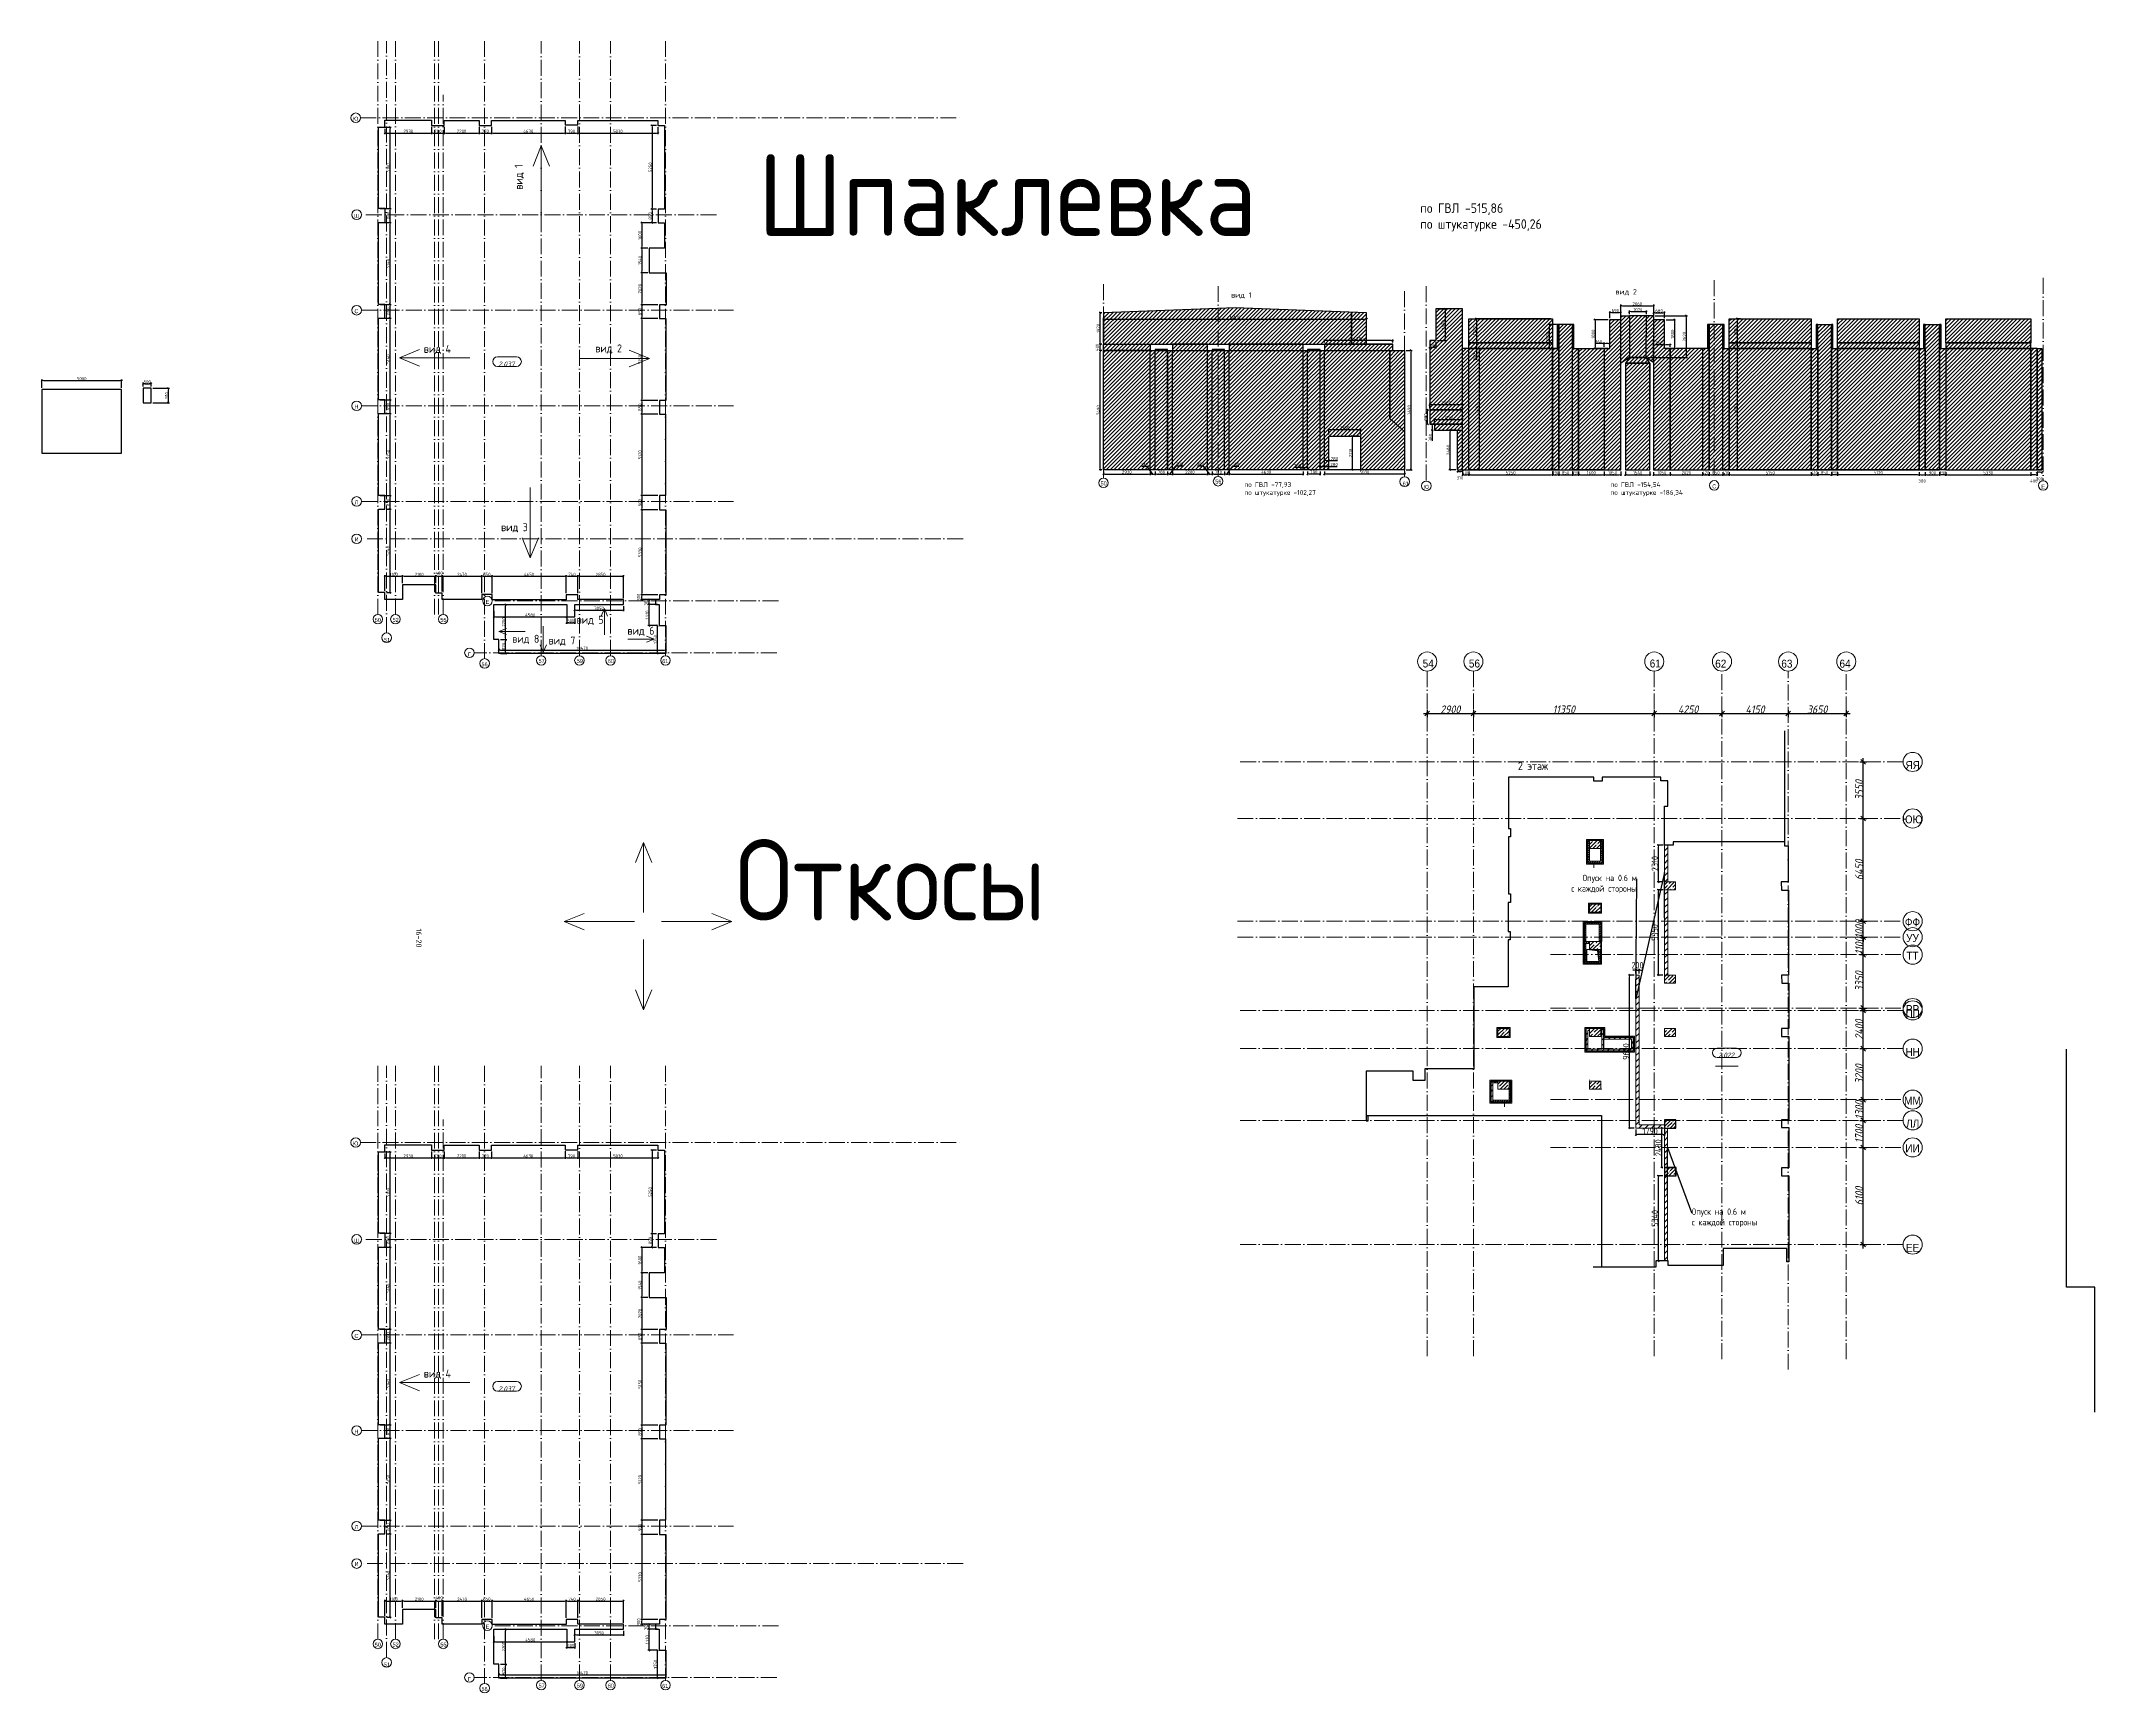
# Model space of a CAD drawing. Header units: millimetres. Extents: x 209 to 1046824, y -248937 to 510758.
# Drawn here: x 209 to 129105, y -77613 to 26078 of the extents above; entities that cross this region are included whole.
import ezdxf
from ezdxf import colors
from ezdxf.entities.mleader import LeaderData, LeaderLine
from ezdxf.math import Vec2, Vec3

# ---------------------------------------------------------------- set-up
doc = ezdxf.new("R2010")
doc.units = ezdxf.units.MM
doc.linetypes.add('50_200_ШТРИХ_1Т_ш5_п1_п1_', pattern=[1400, 1000, -200, 0, -200])
for name, color, linetype in [('$AUDIT_BAD_LAYER1', 7, 'Continuous'), ('ГВЛ', 20, 'Continuous'), ('Условные обозначения', 90, 'Continuous')]:
    doc.layers.add(name, color=color, linetype=linetype)
for name, color, linetype, lineweight in [('A-ANNO-DIMS', 7, 'Continuous', 9), ('A-WALL', 7, 'Continuous', 5), ('A-WALL-FNSH-1', 7, 'Continuous', 5), ('A-WALL-IDEN', 7, 'Continuous', 9), ('I-WALL', 7, 'Continuous', 5), ('S-COLS', 7, 'Continuous', 9), ('S-COLS-1', 7, 'Continuous', 5), ('Основные линии', 7, 'Continuous', 30), ('Пластиковые уголки', 1, 'Continuous', 30), ('Размеры', 7, 'Continuous', 15)]:
    doc.layers.add(name, color=color, linetype=linetype, lineweight=lineweight)
for name, color, linetype, lineweight, true_color in [('A-AREA-IDEN-1', 7, 'Continuous', 9, 0xaaaaaa), ('I-WALL-15', 7, 'Continuous', 5, 0x787878), ('M-EQPM-1', 7, 'Continuous', 9, 0xaaaaaa), ('M-EQPM-2', 7, 'Continuous', 9, 0xe2e2e2), ('Оси-1', 7, 'Continuous', 20, 0xaaaaaa), ('Оси-2', 7, 'Continuous', 9, 0xaaaaaa), ('Оси-3', 7, '50_200_ШТРИХ_1Т_ш5_п1_п1_', 9, 0xaaaaaa)]:
    doc.layers.add(name, color=color, linetype=linetype, lineweight=lineweight, true_color=true_color)
doc.styles.add('Arial', font='arial.ttf', dxfattribs={"width": 0.9, "height": 500})
doc.styles.add('ISOCPEUR_I', font='isocpeui.ttf', dxfattribs={"height": 300})
doc.styles.add('ISOCPEUR_I_1', font='isocpeui.ttf', dxfattribs={"width": 0.9, "height": 500})
doc.styles.add('СПДС', font='isocpeur.ttf', dxfattribs={"width": 0.9})
doc.dimstyles.new('ISO-2_5_0_9К_БОЛЬШОЙ', dxfattribs={"dimscale": 304.8, "dimtxt": 497.990588, "dimasz": 0.984252, "dimexe": 0.787402, "dimexo": 0, "dimgap": 0, "dimtad": 1, "dimdec": 0, "dimzin": 0, "dimdsep": 46, "dimtxsty": 'ISOCPEUR_I_1', "dimblk1": 'OBLIQUE', "dimblk2": 'OBLIQUE', "dimsah": 1, "dimcen": 0.09, "dimdle": 0.787402, "dimazin": 0, "dimtfac": 1, "dimtdec": 4, "dimtix": 1, "dimtmove": 0, "dimatfit": 3, "dimfxl": 1, "dimtvp": 1, "dimtolj": 1, "dimtzin": 0, "dimarcsym": 2})
doc.dimstyles.new('Размера А3', dxfattribs={"dimtxt": 200, "dimasz": 100, "dimexe": 70, "dimexo": 100, "dimgap": 20, "dimtad": 1, "dimdec": 0, "dimrnd": 10, "dimzin": 0, "dimdsep": 46, "dimtxsty": 'СПДС', "dimblk": 'ARROWHEAD_6', "dimcen": 1, "dimclrd": 256, "dimclre": 256, "dimclrt": 256, "dimazin": 0, "dimtfac": 1, "dimtdec": 0, "dimtmove": 2, "dimatfit": 3, "dimfxl": 1, "dimtolj": 1, "dimtzin": 0, "dimarcsym": 0})
pattern_1 = [(45, (8836.53, -106284.38), (-228.0985, 228.0985), []), (45, (9064.63, -106284.38), (-228.0985, 228.0985), [403.225, -80.645, 6.706, -73.939])]
pattern_2 = [(0, (8836.53, -106284.38), (406.4, 101.6), [6.706, -298.094, 6.706, -298.094, -1625.6]), (0, (8836.53, -106284.38), (406.4, 101.6), [-609.6, 6.706, -602.894, 6.706, -298.094, -711.2]), (0, (8836.53, -106284.38), (406.4, 101.6), [-1524, 6.706, -196.494, 6.706, -501.294]), (120, (8988.93, -106233.58), (-291.18818, 301.15272), [6.706, -298.094, 6.706, -298.094, -1625.6]), (120, (8988.93, -106233.58), (-291.18818, 301.15272), [-609.6, 6.706, -602.894, 6.706, -298.094, -711.2]), (120, (8988.93, -106233.58), (-291.18818, 301.15272), [-1524, 6.706, -196.494, 6.706, -501.294]), (240, (9039.73, -106030.38), (-115.21182, -402.75272), [6.706, -298.094, 6.706, -298.094, -1625.6]), (240, (9039.73, -106030.38), (-115.21182, -402.75272), [-609.6, 6.706, -602.894, 6.706, -298.094, -711.2]), (240, (9039.73, -106030.38), (-115.21182, -402.75272), [-1524, 6.706, -196.494, 6.706, -501.294])]
pattern_3 = [(45, (8836.53, -106284.38), (-70.71068, 70.71068), [])]
pattern_4 = [(45, (8836.53, -106284.38), (-169.70563, 169.70563), [])]

# ---------------------------------------------------------------- blocks, each defined once
blk = doc.blocks.new('Ось сетки - Круг_Ø6_00__ISO-2_5_0_9K_-17386508-АИ_План этажа Радиаторы_2')
at = {"layer": 'Оси-1'}
blk.add_circle((0, 0), 3, dxfattribs=at)
blk = doc.blocks.new('AAR_СКБ_Марка_помещения_1_5 ммп - Номер-27962133-АИ_План этажа Радиаторы_2')
at = {"layer": 'A-AREA-IDEN-1'}
for p, q in [((-2.99, 3), (3.01, 3)), ((-2.99, 0), (3.01, 0))]:
    blk.add_line(p, q, dxfattribs=at)
for centre, start, end in [((-2.99, 1.5), 90, 270), ((3.01, 1.5), 270, 90)]:
    blk.add_arc(centre, 1.5, start, end, dxfattribs=at)
blk = doc.blocks.new('ARROWHEAD_6')
at = {"color": 0, "linetype": 'Continuous'}
for p, q in [((0, 0), (-1, 0)), ((-0.5, -0.5), (0.5, 0.5))]:
    blk.add_line(p, q, dxfattribs=at)
blk = doc.blocks.new('*D12')
at = {"layer": 'Defpoints', "color": 0, "lineweight": 30, "transparency": 16777216}
for p in [(66684, 6657), (66884, 6657), (66884, -833)]:
    blk.add_point(p, dxfattribs=at)
at = {"layer": 'Размеры', "lineweight": -2, "transparency": 16777216}
for p, q in [((66784, 6657), (66614, 6657)), ((66684, -733), (66684, 6557)), ((66784, -833), (66614, -833))]:
    blk.add_line(p, q, dxfattribs=at)
at = {"layer": 'Размеры', "lineweight": -2, "transparency": 16777216, "xscale": 100, "yscale": 100, "zscale": 100}
for p, rotation in [((66684, 6657), 90), ((66684, -833), 270)]:
    blk.add_blockref('ARROWHEAD_6', p, dxfattribs=dict(at, rotation=rotation))
at = {"layer": 'Размеры', "lineweight": 15, "transparency": 16777216, "insert": (66564, 2912), "char_height": 200, "attachment_point": 5, "rotation": 90, "style": 'СПДС'}
blk.add_mtext('\\A1;7490', dxfattribs=at)
blk = doc.blocks.new('*D13')
at = {"layer": 'Defpoints', "color": 0, "lineweight": 30, "transparency": 16777216}
for p in [(66684, 7057), (66884, 7057), (66884, 6657)]:
    blk.add_point(p, dxfattribs=at)
at = {"layer": 'Размеры', "lineweight": -2, "transparency": 16777216}
for p, q in [((66784, 7057), (66614, 7057)), ((66784, 6657), (66614, 6657)), ((66684, 6757), (66684, 6957))]:
    blk.add_line(p, q, dxfattribs=at)
at = {"layer": 'Размеры', "lineweight": -2, "transparency": 16777216, "xscale": 100, "yscale": 100, "zscale": 100}
for p, rotation in [((66684, 7057), 90), ((66684, 6657), 270)]:
    blk.add_blockref('ARROWHEAD_6', p, dxfattribs=dict(at, rotation=rotation))
at = {"layer": 'Размеры', "lineweight": 15, "transparency": 16777216, "insert": (66484, 6857), "char_height": 200, "attachment_point": 5, "rotation": 90, "style": 'СПДС'}
blk.add_mtext('\\A1;400', dxfattribs=at)
blk = doc.blocks.new('*D14')
at = {"layer": 'Defpoints', "color": 0, "lineweight": 30, "transparency": 16777216}
for p in [(66684, 9027), (66884, 9027), (66884, 7057)]:
    blk.add_point(p, dxfattribs=at)
at = {"layer": 'Размеры', "lineweight": -2, "transparency": 16777216}
for p, q in [((66784, 9027), (66614, 9027)), ((66684, 7157), (66684, 8927)), ((66784, 7057), (66614, 7057))]:
    blk.add_line(p, q, dxfattribs=at)
at = {"layer": 'Размеры', "lineweight": -2, "transparency": 16777216, "xscale": 100, "yscale": 100, "zscale": 100}
for p, rotation in [((66684, 9027), 90), ((66684, 7057), 270)]:
    blk.add_blockref('ARROWHEAD_6', p, dxfattribs=dict(at, rotation=rotation))
at = {"layer": 'Размеры', "lineweight": 15, "transparency": 16777216, "insert": (66564, 8042), "char_height": 200, "attachment_point": 5, "rotation": 90, "style": 'СПДС'}
blk.add_mtext('\\A1;1970', dxfattribs=at)
blk = doc.blocks.new('*D15')
at = {"layer": 'Defpoints', "color": 0, "lineweight": 30, "transparency": 16777216}
for p in [(66884, -833), (69814, -833), (69814, -1100)]:
    blk.add_point(p, dxfattribs=at)
at = {"layer": 'Размеры', "lineweight": -2, "transparency": 16777216}
for p, q in [((66884, -933), (66884, -1170)), ((66984, -1100), (69714, -1100)), ((69814, -933), (69814, -1170))]:
    blk.add_line(p, q, dxfattribs=at)
at = {"layer": 'Размеры', "lineweight": -2, "transparency": 16777216, "xscale": 100, "yscale": 100, "zscale": 100, "rotation": 180}
blk.add_blockref('ARROWHEAD_6', (66884, -1100), dxfattribs=at)
at = {"layer": 'Размеры', "lineweight": -2, "transparency": 16777216, "xscale": 100, "yscale": 100, "zscale": 100}
blk.add_blockref('ARROWHEAD_6', (69814, -1100), dxfattribs=at)
at = {"layer": 'Размеры', "lineweight": 15, "transparency": 16777216, "insert": (68349, -980), "char_height": 200, "attachment_point": 5, "style": 'СПДС'}
blk.add_mtext('\\A1;2930', dxfattribs=at)
blk = doc.blocks.new('*D16')
at = {"layer": 'Defpoints', "color": 0, "lineweight": 30, "transparency": 16777216}
for p in [(69814, -833), (70128, -833), (70128, -1100)]:
    blk.add_point(p, dxfattribs=at)
at = {"layer": 'Размеры', "lineweight": -2, "transparency": 16777216}
for p, q in [((69627, -635), (69281, -635)), ((69971, -1100), (69627, -635)), ((69814, -933), (69814, -1170)), ((69914, -1100), (70028, -1100)), ((70128, -933), (70128, -1170))]:
    blk.add_line(p, q, dxfattribs=at)
at = {"layer": 'Размеры', "lineweight": -2, "transparency": 16777216, "xscale": 100, "yscale": 100, "zscale": 100, "rotation": 180}
blk.add_blockref('ARROWHEAD_6', (69814, -1100), dxfattribs=at)
at = {"layer": 'Размеры', "lineweight": -2, "transparency": 16777216, "xscale": 100, "yscale": 100, "zscale": 100}
blk.add_blockref('ARROWHEAD_6', (70128, -1100), dxfattribs=at)
at = {"layer": 'Размеры', "lineweight": 15, "transparency": 16777216, "insert": (69454, -515), "char_height": 200, "attachment_point": 5, "style": 'СПДС'}
blk.add_mtext('\\A1;310', dxfattribs=at)
blk = doc.blocks.new('*D17')
at = {"layer": 'Defpoints', "color": 0, "lineweight": 30, "transparency": 16777216}
for p in [(70128, -833), (70908, -833), (70908, -1100)]:
    blk.add_point(p, dxfattribs=at)
at = {"layer": 'Размеры', "lineweight": -2, "transparency": 16777216}
for p, q in [((70128, -933), (70128, -1170)), ((70228, -1100), (70808, -1100)), ((70908, -933), (70908, -1170))]:
    blk.add_line(p, q, dxfattribs=at)
at = {"layer": 'Размеры', "lineweight": -2, "transparency": 16777216, "xscale": 100, "yscale": 100, "zscale": 100, "rotation": 180}
blk.add_blockref('ARROWHEAD_6', (70128, -1100), dxfattribs=at)
at = {"layer": 'Размеры', "lineweight": -2, "transparency": 16777216, "xscale": 100, "yscale": 100, "zscale": 100}
blk.add_blockref('ARROWHEAD_6', (70908, -1100), dxfattribs=at)
at = {"layer": 'Размеры', "lineweight": 15, "transparency": 16777216, "insert": (70518, -980), "char_height": 200, "attachment_point": 5, "style": 'СПДС'}
blk.add_mtext('\\A1;780', dxfattribs=at)
blk = doc.blocks.new('*D18')
at = {"layer": 'Defpoints', "color": 0, "lineweight": 30, "transparency": 16777216}
for p in [(70908, -833), (71208, -833), (71208, -1100)]:
    blk.add_point(p, dxfattribs=at)
at = {"layer": 'Размеры', "lineweight": -2, "transparency": 16777216}
for p, q in [((70908, -933), (70908, -1170)), ((71008, -1100), (71108, -1100)), ((71058, -1100), (71475, -589)), ((71208, -933), (71208, -1170)), ((71475, -589), (71857, -589))]:
    blk.add_line(p, q, dxfattribs=at)
at = {"layer": 'Размеры', "lineweight": -2, "transparency": 16777216, "xscale": 100, "yscale": 100, "zscale": 100, "rotation": 180}
blk.add_blockref('ARROWHEAD_6', (70908, -1100), dxfattribs=at)
at = {"layer": 'Размеры', "lineweight": -2, "transparency": 16777216, "xscale": 100, "yscale": 100, "zscale": 100}
blk.add_blockref('ARROWHEAD_6', (71208, -1100), dxfattribs=at)
at = {"layer": 'Размеры', "lineweight": 15, "transparency": 16777216, "insert": (71666, -469), "char_height": 200, "attachment_point": 5, "style": 'СПДС'}
blk.add_mtext('\\A1;300', dxfattribs=at)
blk = doc.blocks.new('*D19')
at = {"layer": 'Defpoints', "color": 0, "lineweight": 30, "transparency": 16777216}
for p in [(71208, -833), (73408, -833), (73408, -1100)]:
    blk.add_point(p, dxfattribs=at)
at = {"layer": 'Размеры', "lineweight": -2, "transparency": 16777216}
for p, q in [((71208, -933), (71208, -1170)), ((71308, -1100), (73308, -1100)), ((73408, -933), (73408, -1170))]:
    blk.add_line(p, q, dxfattribs=at)
at = {"layer": 'Размеры', "lineweight": -2, "transparency": 16777216, "xscale": 100, "yscale": 100, "zscale": 100, "rotation": 180}
blk.add_blockref('ARROWHEAD_6', (71208, -1100), dxfattribs=at)
at = {"layer": 'Размеры', "lineweight": -2, "transparency": 16777216, "xscale": 100, "yscale": 100, "zscale": 100}
blk.add_blockref('ARROWHEAD_6', (73408, -1100), dxfattribs=at)
at = {"layer": 'Размеры', "lineweight": 15, "transparency": 16777216, "insert": (72308, -980), "char_height": 200, "attachment_point": 5, "style": 'СПДС'}
blk.add_mtext('\\A1;2200', dxfattribs=at)
blk = doc.blocks.new('*D20')
at = {"layer": 'Defpoints', "color": 0, "lineweight": 30, "transparency": 16777216}
for p in [(73408, -833), (73708, -833), (73708, -1100)]:
    blk.add_point(p, dxfattribs=at)
at = {"layer": 'Размеры', "lineweight": -2, "transparency": 16777216}
for p, q in [((73157, -607), (72775, -607)), ((73558, -1100), (73157, -607)), ((73408, -933), (73408, -1170)), ((73508, -1100), (73608, -1100)), ((73708, -933), (73708, -1170))]:
    blk.add_line(p, q, dxfattribs=at)
at = {"layer": 'Размеры', "lineweight": -2, "transparency": 16777216, "xscale": 100, "yscale": 100, "zscale": 100, "rotation": 180}
blk.add_blockref('ARROWHEAD_6', (73408, -1100), dxfattribs=at)
at = {"layer": 'Размеры', "lineweight": -2, "transparency": 16777216, "xscale": 100, "yscale": 100, "zscale": 100}
blk.add_blockref('ARROWHEAD_6', (73708, -1100), dxfattribs=at)
at = {"layer": 'Размеры', "lineweight": 15, "transparency": 16777216, "insert": (72966, -487), "char_height": 200, "attachment_point": 5, "style": 'СПДС'}
blk.add_mtext('\\A1;300', dxfattribs=at)
blk = doc.blocks.new('*D21')
at = {"layer": 'Defpoints', "color": 0, "lineweight": 30, "transparency": 16777216}
for p in [(73708, -833), (74478, -833), (74478, -1100)]:
    blk.add_point(p, dxfattribs=at)
at = {"layer": 'Размеры', "lineweight": -2, "transparency": 16777216}
for p, q in [((73708, -933), (73708, -1170)), ((73808, -1100), (74378, -1100)), ((74478, -933), (74478, -1170))]:
    blk.add_line(p, q, dxfattribs=at)
at = {"layer": 'Размеры', "lineweight": -2, "transparency": 16777216, "xscale": 100, "yscale": 100, "zscale": 100, "rotation": 180}
blk.add_blockref('ARROWHEAD_6', (73708, -1100), dxfattribs=at)
at = {"layer": 'Размеры', "lineweight": -2, "transparency": 16777216, "xscale": 100, "yscale": 100, "zscale": 100}
blk.add_blockref('ARROWHEAD_6', (74478, -1100), dxfattribs=at)
at = {"layer": 'Размеры', "lineweight": 15, "transparency": 16777216, "insert": (74093, -980), "char_height": 200, "attachment_point": 5, "style": 'СПДС'}
blk.add_mtext('\\A1;770', dxfattribs=at)
blk = doc.blocks.new('*D22')
at = {"layer": 'Defpoints', "color": 0, "lineweight": 30, "transparency": 16777216}
for p in [(74478, -833), (74778, -833), (74778, -1100)]:
    blk.add_point(p, dxfattribs=at)
at = {"layer": 'Размеры', "lineweight": -2, "transparency": 16777216}
for p, q in [((74478, -933), (74478, -1170)), ((74578, -1100), (74678, -1100)), ((74628, -1100), (74995, -601)), ((74778, -933), (74778, -1170)), ((74995, -601), (75377, -601))]:
    blk.add_line(p, q, dxfattribs=at)
at = {"layer": 'Размеры', "lineweight": -2, "transparency": 16777216, "xscale": 100, "yscale": 100, "zscale": 100, "rotation": 180}
blk.add_blockref('ARROWHEAD_6', (74478, -1100), dxfattribs=at)
at = {"layer": 'Размеры', "lineweight": -2, "transparency": 16777216, "xscale": 100, "yscale": 100, "zscale": 100}
blk.add_blockref('ARROWHEAD_6', (74778, -1100), dxfattribs=at)
at = {"layer": 'Размеры', "lineweight": 15, "transparency": 16777216, "insert": (75186, -481), "char_height": 200, "attachment_point": 5, "style": 'СПДС'}
blk.add_mtext('\\A1;300', dxfattribs=at)
blk = doc.blocks.new('*D23')
at = {"layer": 'Defpoints', "color": 0, "lineweight": 30, "transparency": 16777216}
for p in [(74778, -833), (79412, -833), (79412, -1100)]:
    blk.add_point(p, dxfattribs=at)
at = {"layer": 'Размеры', "lineweight": -2, "transparency": 16777216}
for p, q in [((74778, -933), (74778, -1170)), ((74878, -1100), (79312, -1100)), ((79412, -933), (79412, -1170))]:
    blk.add_line(p, q, dxfattribs=at)
at = {"layer": 'Размеры', "lineweight": -2, "transparency": 16777216, "xscale": 100, "yscale": 100, "zscale": 100, "rotation": 180}
blk.add_blockref('ARROWHEAD_6', (74778, -1100), dxfattribs=at)
at = {"layer": 'Размеры', "lineweight": -2, "transparency": 16777216, "xscale": 100, "yscale": 100, "zscale": 100}
blk.add_blockref('ARROWHEAD_6', (79412, -1100), dxfattribs=at)
at = {"layer": 'Размеры', "lineweight": 15, "transparency": 16777216, "insert": (77095, -980), "char_height": 200, "attachment_point": 5, "style": 'СПДС'}
blk.add_mtext('\\A1;4630', dxfattribs=at)
blk = doc.blocks.new('*D24')
at = {"layer": 'Defpoints', "color": 0, "lineweight": 30, "transparency": 16777216}
for p in [(79412, -833), (79688, -689), (79688, -833)]:
    blk.add_point(p, dxfattribs=at)
at = {"layer": 'Размеры', "lineweight": -2, "transparency": 16777216}
for p, q in [((79412, -689), (78870, -689)), ((79412, -733), (79412, -619)), ((79588, -689), (79512, -689)), ((79688, -733), (79688, -619))]:
    blk.add_line(p, q, dxfattribs=at)
at = {"layer": 'Размеры', "lineweight": -2, "transparency": 16777216, "xscale": 100, "yscale": 100, "zscale": 100, "rotation": 180}
blk.add_blockref('ARROWHEAD_6', (79412, -689), dxfattribs=at)
at = {"layer": 'Размеры', "lineweight": -2, "transparency": 16777216, "xscale": 100, "yscale": 100, "zscale": 100}
blk.add_blockref('ARROWHEAD_6', (79688, -689), dxfattribs=at)
at = {"layer": 'Размеры', "lineweight": 15, "transparency": 16777216, "insert": (79061, -569), "char_height": 200, "attachment_point": 5, "style": 'СПДС'}
blk.add_mtext('\\A1;280', dxfattribs=at)
blk = doc.blocks.new('*D25')
at = {"layer": 'Defpoints', "color": 0, "lineweight": 30, "transparency": 16777216}
for p in [(79688, -833), (80474, -833), (80474, -1097)]:
    blk.add_point(p, dxfattribs=at)
at = {"layer": 'Размеры', "lineweight": -2, "transparency": 16777216}
for p, q in [((79688, -933), (79688, -1167)), ((79788, -1097), (80374, -1097)), ((80474, -933), (80474, -1167))]:
    blk.add_line(p, q, dxfattribs=at)
at = {"layer": 'Размеры', "lineweight": -2, "transparency": 16777216, "xscale": 100, "yscale": 100, "zscale": 100, "rotation": 180}
blk.add_blockref('ARROWHEAD_6', (79688, -1097), dxfattribs=at)
at = {"layer": 'Размеры', "lineweight": -2, "transparency": 16777216, "xscale": 100, "yscale": 100, "zscale": 100}
blk.add_blockref('ARROWHEAD_6', (80474, -1097), dxfattribs=at)
at = {"layer": 'Размеры', "lineweight": 15, "transparency": 16777216, "insert": (80081, -977), "char_height": 200, "attachment_point": 5, "style": 'СПДС'}
blk.add_mtext('\\A1;790', dxfattribs=at)
blk = doc.blocks.new('*D26')
at = {"layer": 'Defpoints', "color": 0, "lineweight": 30, "transparency": 16777216}
for p in [(80474, -833), (80750, -619), (80750, -833)]:
    blk.add_point(p, dxfattribs=at)
at = {"layer": 'Размеры', "lineweight": -2, "transparency": 16777216}
for p, q in [((80474, -733), (80474, -549)), ((80574, -619), (80650, -619)), ((80750, -733), (80750, -549)), ((80750, -619), (81551, -619))]:
    blk.add_line(p, q, dxfattribs=at)
at = {"layer": 'Размеры', "lineweight": -2, "transparency": 16777216, "xscale": 100, "yscale": 100, "zscale": 100, "rotation": 180}
blk.add_blockref('ARROWHEAD_6', (80474, -619), dxfattribs=at)
at = {"layer": 'Размеры', "lineweight": -2, "transparency": 16777216, "xscale": 100, "yscale": 100, "zscale": 100}
blk.add_blockref('ARROWHEAD_6', (80750, -619), dxfattribs=at)
at = {"layer": 'Размеры', "lineweight": 15, "transparency": 16777216, "insert": (81360, -499), "char_height": 200, "attachment_point": 5, "style": 'СПДС'}
blk.add_mtext('\\A1;280', dxfattribs=at)
blk = doc.blocks.new('*D27')
at = {"layer": 'Defpoints', "color": 0, "lineweight": 30, "transparency": 16777216}
for p in [(80750, -259), (81025, -253), (81025, -259)]:
    blk.add_point(p, dxfattribs=at)
at = {"layer": 'Размеры', "lineweight": -2, "transparency": 16777216}
for p, q in [((80750, -159), (80750, -183)), ((80850, -253), (80925, -253)), ((81025, -159), (81025, -183)), ((81025, -253), (81568, -253))]:
    blk.add_line(p, q, dxfattribs=at)
at = {"layer": 'Размеры', "lineweight": -2, "transparency": 16777216, "xscale": 100, "yscale": 100, "zscale": 100, "rotation": 180}
blk.add_blockref('ARROWHEAD_6', (80750, -253), dxfattribs=at)
at = {"layer": 'Размеры', "lineweight": -2, "transparency": 16777216, "xscale": 100, "yscale": 100, "zscale": 100}
blk.add_blockref('ARROWHEAD_6', (81025, -253), dxfattribs=at)
at = {"layer": 'Размеры', "lineweight": 15, "transparency": 16777216, "insert": (81377, -133), "char_height": 200, "attachment_point": 5, "style": 'СПДС'}
blk.add_mtext('\\A1;280', dxfattribs=at)
blk = doc.blocks.new('*D28')
at = {"layer": 'Defpoints', "color": 0, "lineweight": 30, "transparency": 16777216}
for p in [(82502, 1277), (83010, 1277), (83010, -833)]:
    blk.add_point(p, dxfattribs=at)
at = {"layer": 'Размеры', "lineweight": -2, "transparency": 16777216}
for p, q in [((82910, 1277), (82432, 1277)), ((82502, -733), (82502, 1177)), ((82910, -833), (82432, -833))]:
    blk.add_line(p, q, dxfattribs=at)
at = {"layer": 'Размеры', "lineweight": -2, "transparency": 16777216, "xscale": 100, "yscale": 100, "zscale": 100}
for p, rotation in [((82502, 1277), 90), ((82502, -833), 270)]:
    blk.add_blockref('ARROWHEAD_6', p, dxfattribs=dict(at, rotation=rotation))
at = {"layer": 'Размеры', "lineweight": 15, "transparency": 16777216, "insert": (82382, 222), "char_height": 200, "attachment_point": 5, "rotation": 90, "style": 'СПДС'}
blk.add_mtext('\\A1;2110', dxfattribs=at)
blk = doc.blocks.new('*D29')
at = {"layer": 'Defpoints', "color": 0, "lineweight": 30, "transparency": 16777216}
for p in [(83010, 1687), (81025, 1277), (83010, 1277)]:
    blk.add_point(p, dxfattribs=at)
at = {"layer": 'Размеры', "lineweight": -2, "transparency": 16777216}
for p, q in [((81025, 1377), (81025, 1757)), ((81125, 1687), (82910, 1687)), ((83010, 1377), (83010, 1757))]:
    blk.add_line(p, q, dxfattribs=at)
at = {"layer": 'Размеры', "lineweight": -2, "transparency": 16777216, "xscale": 100, "yscale": 100, "zscale": 100, "rotation": 180}
blk.add_blockref('ARROWHEAD_6', (81025, 1687), dxfattribs=at)
at = {"layer": 'Размеры', "lineweight": -2, "transparency": 16777216, "xscale": 100, "yscale": 100, "zscale": 100}
blk.add_blockref('ARROWHEAD_6', (83010, 1687), dxfattribs=at)
at = {"layer": 'Размеры', "lineweight": 15, "transparency": 16777216, "insert": (82018, 1807), "char_height": 200, "attachment_point": 5, "style": 'СПДС'}
blk.add_mtext('\\A1;1980', dxfattribs=at)
blk = doc.blocks.new('*D30')
at = {"layer": 'Defpoints', "color": 0, "lineweight": 30, "transparency": 16777216}
for p in [(80750, 7276), (80750, 7057), (85034, 7057)]:
    blk.add_point(p, dxfattribs=at)
at = {"layer": 'Размеры', "lineweight": -2, "transparency": 16777216}
for p, q in [((80750, 7157), (80750, 7346)), ((84934, 7276), (80850, 7276)), ((85034, 7157), (85034, 7346))]:
    blk.add_line(p, q, dxfattribs=at)
at = {"layer": 'Размеры', "lineweight": -2, "transparency": 16777216, "xscale": 100, "yscale": 100, "zscale": 100, "rotation": 180}
blk.add_blockref('ARROWHEAD_6', (80750, 7276), dxfattribs=at)
at = {"layer": 'Размеры', "lineweight": -2, "transparency": 16777216, "xscale": 100, "yscale": 100, "zscale": 100}
blk.add_blockref('ARROWHEAD_6', (85034, 7276), dxfattribs=at)
at = {"layer": 'Размеры', "lineweight": 15, "transparency": 16777216, "insert": (82892, 7396), "char_height": 200, "attachment_point": 5, "style": 'СПДС'}
blk.add_mtext('\\A1;4280', dxfattribs=at)
blk = doc.blocks.new('*D31')
at = {"layer": 'Defpoints', "color": 0, "lineweight": 30, "transparency": 16777216}
for p in [(80750, -833), (85784, -833), (85784, -1097)]:
    blk.add_point(p, dxfattribs=at)
at = {"layer": 'Размеры', "lineweight": -2, "transparency": 16777216}
for p, q in [((80750, -933), (80750, -1167)), ((80850, -1097), (85684, -1097)), ((85784, -933), (85784, -1167))]:
    blk.add_line(p, q, dxfattribs=at)
at = {"layer": 'Размеры', "lineweight": -2, "transparency": 16777216, "xscale": 100, "yscale": 100, "zscale": 100, "rotation": 180}
blk.add_blockref('ARROWHEAD_6', (80750, -1097), dxfattribs=at)
at = {"layer": 'Размеры', "lineweight": -2, "transparency": 16777216, "xscale": 100, "yscale": 100, "zscale": 100}
blk.add_blockref('ARROWHEAD_6', (85784, -1097), dxfattribs=at)
at = {"layer": 'Размеры', "lineweight": 15, "transparency": 16777216, "insert": (83267, -977), "char_height": 200, "attachment_point": 5, "style": 'СПДС'}
blk.add_mtext('\\A1;5030', dxfattribs=at)
blk = doc.blocks.new('*D32')
at = {"layer": 'Defpoints', "color": 0, "lineweight": 30, "transparency": 16777216}
for p in [(85784, 6657), (86184, 6657), (85784, -833)]:
    blk.add_point(p, dxfattribs=at)
at = {"layer": 'Размеры', "lineweight": -2, "transparency": 16777216}
for p, q in [((85884, 6657), (86254, 6657)), ((86184, -733), (86184, 6557)), ((85884, -833), (86254, -833))]:
    blk.add_line(p, q, dxfattribs=at)
at = {"layer": 'Размеры', "lineweight": -2, "transparency": 16777216, "xscale": 100, "yscale": 100, "zscale": 100}
for p, rotation in [((86184, 6657), 90), ((86184, -833), 270)]:
    blk.add_blockref('ARROWHEAD_6', p, dxfattribs=dict(at, rotation=rotation))
at = {"layer": 'Размеры', "lineweight": 15, "transparency": 16777216, "insert": (86064, 2912), "char_height": 200, "attachment_point": 5, "rotation": 90, "style": 'СПДС'}
blk.add_mtext('\\A1;7490', dxfattribs=at)
blk = doc.blocks.new('*D33')
at = {"layer": 'Defpoints', "color": 0, "lineweight": 30, "transparency": 16777216}
for p in [(83394, 8630), (66884, 7057), (83394, 7057)]:
    blk.add_point(p, dxfattribs=at)
at = {"layer": 'Размеры', "lineweight": -2, "transparency": 16777216}
for p, q in [((66884, 7157), (66884, 8700)), ((66984, 8630), (83294, 8630)), ((83394, 7157), (83394, 8700))]:
    blk.add_line(p, q, dxfattribs=at)
at = {"layer": 'Размеры', "lineweight": -2, "transparency": 16777216, "xscale": 100, "yscale": 100, "zscale": 100, "rotation": 180}
blk.add_blockref('ARROWHEAD_6', (66884, 8630), dxfattribs=at)
at = {"layer": 'Размеры', "lineweight": -2, "transparency": 16777216, "xscale": 100, "yscale": 100, "zscale": 100}
blk.add_blockref('ARROWHEAD_6', (83394, 8630), dxfattribs=at)
at = {"layer": 'Размеры', "lineweight": 15, "transparency": 16777216, "insert": (75139, 8750), "char_height": 200, "attachment_point": 5, "style": 'СПДС'}
blk.add_mtext('\\A1;16510', dxfattribs=at)
blk = doc.blocks.new('*D34')
at = {"layer": 'Defpoints', "color": 0, "lineweight": 30, "transparency": 16777216}
for p in [(87666, 2032), (89416, 2331), (89416, 2032)]:
    blk.add_point(p, dxfattribs=at)
at = {"layer": 'Размеры', "lineweight": -2, "transparency": 16777216}
for p, q in [((87666, 2132), (87666, 2401)), ((87766, 2331), (89316, 2331)), ((89416, 2132), (89416, 2401))]:
    blk.add_line(p, q, dxfattribs=at)
at = {"layer": 'Размеры', "lineweight": -2, "transparency": 16777216, "xscale": 100, "yscale": 100, "zscale": 100, "rotation": 180}
blk.add_blockref('ARROWHEAD_6', (87666, 2331), dxfattribs=at)
at = {"layer": 'Размеры', "lineweight": -2, "transparency": 16777216, "xscale": 100, "yscale": 100, "zscale": 100}
blk.add_blockref('ARROWHEAD_6', (89416, 2331), dxfattribs=at)
at = {"layer": 'Размеры', "lineweight": 15, "transparency": 16777216, "insert": (88541, 2451), "char_height": 200, "attachment_point": 5, "style": 'СПДС'}
blk.add_mtext('\\A1;1750', dxfattribs=at)
blk = doc.blocks.new('*D35')
at = {"layer": 'Defpoints', "color": 0, "lineweight": 30, "transparency": 16777216}
for p in [(87356, 2932), (89416, 3260), (89416, 2932)]:
    blk.add_point(p, dxfattribs=at)
at = {"layer": 'Размеры', "lineweight": -2, "transparency": 16777216}
for p, q in [((87356, 3032), (87356, 3330)), ((87456, 3260), (89316, 3260)), ((89416, 3032), (89416, 3330))]:
    blk.add_line(p, q, dxfattribs=at)
at = {"layer": 'Размеры', "lineweight": -2, "transparency": 16777216, "xscale": 100, "yscale": 100, "zscale": 100, "rotation": 180}
blk.add_blockref('ARROWHEAD_6', (87356, 3260), dxfattribs=at)
at = {"layer": 'Размеры', "lineweight": -2, "transparency": 16777216, "xscale": 100, "yscale": 100, "zscale": 100}
blk.add_blockref('ARROWHEAD_6', (89416, 3260), dxfattribs=at)
at = {"layer": 'Размеры', "lineweight": 15, "transparency": 16777216, "insert": (88386, 3380), "char_height": 200, "attachment_point": 5, "style": 'СПДС'}
blk.add_mtext('\\A1;2060', dxfattribs=at)
blk = doc.blocks.new('*D36')
at = {"layer": 'Defpoints', "color": 0, "lineweight": 30, "transparency": 16777216}
for p in [(87746, 9262), (87746, 7292), (88334, 7292)]:
    blk.add_point(p, dxfattribs=at)
at = {"layer": 'Размеры', "lineweight": -2, "transparency": 16777216}
for p, q in [((87846, 9262), (88404, 9262)), ((88334, 9162), (88334, 7392)), ((87846, 7292), (88404, 7292))]:
    blk.add_line(p, q, dxfattribs=at)
at = {"layer": 'Размеры', "lineweight": -2, "transparency": 16777216, "xscale": 100, "yscale": 100, "zscale": 100}
for p, rotation in [((88334, 9262), 90), ((88334, 7292), 270)]:
    blk.add_blockref('ARROWHEAD_6', p, dxfattribs=dict(at, rotation=rotation))
at = {"layer": 'Размеры', "lineweight": 15, "transparency": 16777216, "insert": (88214, 8277), "char_height": 200, "attachment_point": 5, "rotation": 90, "style": 'СПДС'}
blk.add_mtext('\\A1;1970', dxfattribs=at)
blk = doc.blocks.new('*D37')
at = {"layer": 'Defpoints', "color": 0, "lineweight": 30, "transparency": 16777216}
for p in [(87356, 7292), (87746, 7292), (87746, 6860)]:
    blk.add_point(p, dxfattribs=at)
at = {"layer": 'Размеры', "lineweight": -2, "transparency": 16777216}
for p, q in [((87356, 7192), (87356, 6790)), ((87456, 6860), (87646, 6860)), ((87746, 7192), (87746, 6790))]:
    blk.add_line(p, q, dxfattribs=at)
at = {"layer": 'Размеры', "lineweight": -2, "transparency": 16777216, "xscale": 100, "yscale": 100, "zscale": 100, "rotation": 180}
blk.add_blockref('ARROWHEAD_6', (87356, 6860), dxfattribs=at)
at = {"layer": 'Размеры', "lineweight": -2, "transparency": 16777216, "xscale": 100, "yscale": 100, "zscale": 100}
blk.add_blockref('ARROWHEAD_6', (87746, 6860), dxfattribs=at)
at = {"layer": 'Размеры', "lineweight": 15, "transparency": 16777216, "insert": (87551, 6980), "char_height": 200, "attachment_point": 5, "style": 'СПДС'}
blk.add_mtext('\\A1;390', dxfattribs=at)
blk = doc.blocks.new('*D38')
at = {"layer": 'Defpoints', "color": 0, "lineweight": 30, "transparency": 16777216}
for p in [(88632, 1647), (89106, 1647), (89106, -833)]:
    blk.add_point(p, dxfattribs=at)
at = {"layer": 'Размеры', "lineweight": -2, "transparency": 16777216}
for p, q in [((89006, 1647), (88562, 1647)), ((88632, -733), (88632, 1547)), ((89006, -833), (88562, -833))]:
    blk.add_line(p, q, dxfattribs=at)
at = {"layer": 'Размеры', "lineweight": -2, "transparency": 16777216, "xscale": 100, "yscale": 100, "zscale": 100}
for p, rotation in [((88632, 1647), 90), ((88632, -833), 270)]:
    blk.add_blockref('ARROWHEAD_6', p, dxfattribs=dict(at, rotation=rotation))
at = {"layer": 'Размеры', "lineweight": 15, "transparency": 16777216, "insert": (88512, 407), "char_height": 200, "attachment_point": 5, "rotation": 90, "style": 'СПДС'}
blk.add_mtext('\\A1;2480', dxfattribs=at)
blk = doc.blocks.new('*D39')
at = {"layer": 'Defpoints', "color": 0, "lineweight": 30, "transparency": 16777216}
for p in [(89106, -833), (89416, -833), (89416, -934)]:
    blk.add_point(p, dxfattribs=at)
at = {"layer": 'Размеры', "lineweight": -2, "transparency": 16777216}
for p, q in [((89106, -933), (89106, -1004)), ((89206, -934), (89316, -934)), ((89416, -933), (89416, -1004))]:
    blk.add_line(p, q, dxfattribs=at)
at = {"layer": 'Размеры', "lineweight": -2, "transparency": 16777216, "xscale": 100, "yscale": 100, "zscale": 100, "rotation": 180}
blk.add_blockref('ARROWHEAD_6', (89106, -934), dxfattribs=at)
at = {"layer": 'Размеры', "lineweight": -2, "transparency": 16777216, "xscale": 100, "yscale": 100, "zscale": 100}
blk.add_blockref('ARROWHEAD_6', (89416, -934), dxfattribs=at)
at = {"layer": 'Размеры', "lineweight": 15, "transparency": 16777216, "insert": (89261, -1334), "char_height": 200, "attachment_point": 5, "style": 'СПДС'}
blk.add_mtext('\\A1;310', dxfattribs=at)
blk = doc.blocks.new('*D40')
at = {"layer": 'Defpoints', "color": 0, "lineweight": 30, "transparency": 16777216}
for p in [(89416, -833), (89816, -833), (89816, -1140)]:
    blk.add_point(p, dxfattribs=at)
at = {"layer": 'Размеры', "lineweight": -2, "transparency": 16777216}
for p, q in [((89416, -933), (89416, -1210)), ((89516, -1140), (89716, -1140)), ((89816, -933), (89816, -1210))]:
    blk.add_line(p, q, dxfattribs=at)
at = {"layer": 'Размеры', "lineweight": -2, "transparency": 16777216, "xscale": 100, "yscale": 100, "zscale": 100, "rotation": 180}
blk.add_blockref('ARROWHEAD_6', (89416, -1140), dxfattribs=at)
at = {"layer": 'Размеры', "lineweight": -2, "transparency": 16777216, "xscale": 100, "yscale": 100, "zscale": 100}
blk.add_blockref('ARROWHEAD_6', (89816, -1140), dxfattribs=at)
at = {"layer": 'Размеры', "lineweight": 15, "transparency": 16777216, "insert": (89616, -1020), "char_height": 200, "attachment_point": 5, "style": 'СПДС'}
blk.add_mtext('\\A1;400', dxfattribs=at)
blk = doc.blocks.new('*D41')
at = {"layer": 'Defpoints', "color": 0, "lineweight": 30, "transparency": 16777216}
for p in [(89816, -833), (95066, -833), (95066, -1140)]:
    blk.add_point(p, dxfattribs=at)
at = {"layer": 'Размеры', "lineweight": -2, "transparency": 16777216}
for p, q in [((89816, -933), (89816, -1210)), ((89916, -1140), (94966, -1140)), ((95066, -933), (95066, -1210))]:
    blk.add_line(p, q, dxfattribs=at)
at = {"layer": 'Размеры', "lineweight": -2, "transparency": 16777216, "xscale": 100, "yscale": 100, "zscale": 100, "rotation": 180}
blk.add_blockref('ARROWHEAD_6', (89816, -1140), dxfattribs=at)
at = {"layer": 'Размеры', "lineweight": -2, "transparency": 16777216, "xscale": 100, "yscale": 100, "zscale": 100}
blk.add_blockref('ARROWHEAD_6', (95066, -1140), dxfattribs=at)
at = {"layer": 'Размеры', "lineweight": 15, "transparency": 16777216, "insert": (92441, -1020), "char_height": 200, "attachment_point": 5, "style": 'СПДС'}
blk.add_mtext('\\A1;5250', dxfattribs=at)
blk = doc.blocks.new('*D42')
at = {"layer": 'Defpoints', "color": 0, "lineweight": 30, "transparency": 16777216}
for p in [(95066, -833), (95460, -833), (95460, -1140)]:
    blk.add_point(p, dxfattribs=at)
at = {"layer": 'Размеры', "lineweight": -2, "transparency": 16777216}
for p, q in [((95066, -933), (95066, -1210)), ((95166, -1140), (95360, -1140)), ((95460, -933), (95460, -1210))]:
    blk.add_line(p, q, dxfattribs=at)
at = {"layer": 'Размеры', "lineweight": -2, "transparency": 16777216, "xscale": 100, "yscale": 100, "zscale": 100, "rotation": 180}
blk.add_blockref('ARROWHEAD_6', (95066, -1140), dxfattribs=at)
at = {"layer": 'Размеры', "lineweight": -2, "transparency": 16777216, "xscale": 100, "yscale": 100, "zscale": 100}
blk.add_blockref('ARROWHEAD_6', (95460, -1140), dxfattribs=at)
at = {"layer": 'Размеры', "lineweight": 15, "transparency": 16777216, "insert": (95263, -1020), "char_height": 200, "attachment_point": 5, "style": 'СПДС'}
blk.add_mtext('\\A1;390', dxfattribs=at)
blk = doc.blocks.new('*D43')
at = {"layer": 'Defpoints', "color": 0, "lineweight": 30, "transparency": 16777216}
for p in [(95460, -833), (96310, -833), (96310, -1140)]:
    blk.add_point(p, dxfattribs=at)
at = {"layer": 'Размеры', "lineweight": -2, "transparency": 16777216}
for p, q in [((95460, -933), (95460, -1210)), ((95560, -1140), (96210, -1140)), ((96310, -933), (96310, -1210))]:
    blk.add_line(p, q, dxfattribs=at)
at = {"layer": 'Размеры', "lineweight": -2, "transparency": 16777216, "xscale": 100, "yscale": 100, "zscale": 100, "rotation": 180}
blk.add_blockref('ARROWHEAD_6', (95460, -1140), dxfattribs=at)
at = {"layer": 'Размеры', "lineweight": -2, "transparency": 16777216, "xscale": 100, "yscale": 100, "zscale": 100}
blk.add_blockref('ARROWHEAD_6', (96310, -1140), dxfattribs=at)
at = {"layer": 'Размеры', "lineweight": 15, "transparency": 16777216, "insert": (95885, -1020), "char_height": 200, "attachment_point": 5, "style": 'СПДС'}
blk.add_mtext('\\A1;850', dxfattribs=at)
blk = doc.blocks.new('*D44')
at = {"layer": 'Defpoints', "color": 0, "lineweight": 30, "transparency": 16777216}
for p in [(96310, -833), (96704, -833), (96704, -1140)]:
    blk.add_point(p, dxfattribs=at)
at = {"layer": 'Размеры', "lineweight": -2, "transparency": 16777216}
for p, q in [((96310, -933), (96310, -1210)), ((96410, -1140), (96604, -1140)), ((96704, -933), (96704, -1210))]:
    blk.add_line(p, q, dxfattribs=at)
at = {"layer": 'Размеры', "lineweight": -2, "transparency": 16777216, "xscale": 100, "yscale": 100, "zscale": 100, "rotation": 180}
blk.add_blockref('ARROWHEAD_6', (96310, -1140), dxfattribs=at)
at = {"layer": 'Размеры', "lineweight": -2, "transparency": 16777216, "xscale": 100, "yscale": 100, "zscale": 100}
blk.add_blockref('ARROWHEAD_6', (96704, -1140), dxfattribs=at)
at = {"layer": 'Размеры', "lineweight": 15, "transparency": 16777216, "insert": (96507, -1020), "char_height": 200, "attachment_point": 5, "style": 'СПДС'}
blk.add_mtext('\\A1;390', dxfattribs=at)
blk = doc.blocks.new('*D45')
at = {"layer": 'Defpoints', "color": 0, "lineweight": 30, "transparency": 16777216}
for p in [(96704, -833), (98304, -833), (98304, -1140)]:
    blk.add_point(p, dxfattribs=at)
at = {"layer": 'Размеры', "lineweight": -2, "transparency": 16777216}
for p, q in [((96704, -933), (96704, -1210)), ((96804, -1140), (98204, -1140)), ((98304, -933), (98304, -1210))]:
    blk.add_line(p, q, dxfattribs=at)
at = {"layer": 'Размеры', "lineweight": -2, "transparency": 16777216, "xscale": 100, "yscale": 100, "zscale": 100, "rotation": 180}
blk.add_blockref('ARROWHEAD_6', (96704, -1140), dxfattribs=at)
at = {"layer": 'Размеры', "lineweight": -2, "transparency": 16777216, "xscale": 100, "yscale": 100, "zscale": 100}
blk.add_blockref('ARROWHEAD_6', (98304, -1140), dxfattribs=at)
at = {"layer": 'Размеры', "lineweight": 15, "transparency": 16777216, "insert": (97504, -1020), "char_height": 200, "attachment_point": 5, "style": 'СПДС'}
blk.add_mtext('\\A1;1600', dxfattribs=at)
blk = doc.blocks.new('*D46')
at = {"layer": 'Defpoints', "color": 0, "lineweight": 30, "transparency": 16777216}
for p in [(98304, -833), (99354, -833), (99354, -1140)]:
    blk.add_point(p, dxfattribs=at)
at = {"layer": 'Размеры', "lineweight": -2, "transparency": 16777216}
for p, q in [((98304, -933), (98304, -1210)), ((98404, -1140), (99254, -1140)), ((99354, -933), (99354, -1210))]:
    blk.add_line(p, q, dxfattribs=at)
at = {"layer": 'Размеры', "lineweight": -2, "transparency": 16777216, "xscale": 100, "yscale": 100, "zscale": 100, "rotation": 180}
blk.add_blockref('ARROWHEAD_6', (98304, -1140), dxfattribs=at)
at = {"layer": 'Размеры', "lineweight": -2, "transparency": 16777216, "xscale": 100, "yscale": 100, "zscale": 100}
blk.add_blockref('ARROWHEAD_6', (99354, -1140), dxfattribs=at)
at = {"layer": 'Размеры', "lineweight": 15, "transparency": 16777216, "insert": (98829, -1020), "char_height": 200, "attachment_point": 5, "style": 'СПДС'}
blk.add_mtext('\\A1;1050', dxfattribs=at)
blk = doc.blocks.new('*D47')
at = {"layer": 'Defpoints', "color": 0, "lineweight": 30, "transparency": 16777216}
for p in [(99640, -833), (101180, -833), (101180, -1140)]:
    blk.add_point(p, dxfattribs=at)
at = {"layer": 'Размеры', "lineweight": -2, "transparency": 16777216}
for p, q in [((99640, -933), (99640, -1210)), ((99740, -1140), (101080, -1140)), ((101180, -933), (101180, -1210))]:
    blk.add_line(p, q, dxfattribs=at)
at = {"layer": 'Размеры', "lineweight": -2, "transparency": 16777216, "xscale": 100, "yscale": 100, "zscale": 100, "rotation": 180}
blk.add_blockref('ARROWHEAD_6', (99640, -1140), dxfattribs=at)
at = {"layer": 'Размеры', "lineweight": -2, "transparency": 16777216, "xscale": 100, "yscale": 100, "zscale": 100}
blk.add_blockref('ARROWHEAD_6', (101180, -1140), dxfattribs=at)
at = {"layer": 'Размеры', "lineweight": 15, "transparency": 16777216, "insert": (100410, -1020), "char_height": 200, "attachment_point": 5, "style": 'СПДС'}
blk.add_mtext('\\A1;1540', dxfattribs=at)
blk = doc.blocks.new('*D48')
at = {"layer": 'Defpoints', "color": 0, "lineweight": 30, "transparency": 16777216}
for p in [(125473, -880), (125473, -993), (125773, -880)]:
    blk.add_point(p, dxfattribs=at)
at = {"layer": 'Размеры', "lineweight": -2, "transparency": 16777216}
for p, q in [((125473, -980), (125473, -1063)), ((125673, -993), (125573, -993)), ((125773, -980), (125773, -1063))]:
    blk.add_line(p, q, dxfattribs=at)
at = {"layer": 'Размеры', "lineweight": -2, "transparency": 16777216, "xscale": 100, "yscale": 100, "zscale": 100, "rotation": 180}
blk.add_blockref('ARROWHEAD_6', (125473, -993), dxfattribs=at)
at = {"layer": 'Размеры', "lineweight": -2, "transparency": 16777216, "xscale": 100, "yscale": 100, "zscale": 100}
blk.add_blockref('ARROWHEAD_6', (125773, -993), dxfattribs=at)
at = {"layer": 'Размеры', "lineweight": 15, "transparency": 16777216, "insert": (125623, -1393), "char_height": 200, "attachment_point": 5, "style": 'СПДС'}
blk.add_mtext('\\A1;300', dxfattribs=at)
blk = doc.blocks.new('*D49')
at = {"layer": 'Defpoints', "color": 0, "lineweight": 30, "transparency": 16777216}
for p in [(125073, -880), (125073, -1140), (125473, -880)]:
    blk.add_point(p, dxfattribs=at)
at = {"layer": 'Размеры', "lineweight": -2, "transparency": 16777216}
for p, q in [((125073, -980), (125073, -1210)), ((125373, -1140), (125173, -1140)), ((125473, -980), (125473, -1210))]:
    blk.add_line(p, q, dxfattribs=at)
at = {"layer": 'Размеры', "lineweight": -2, "transparency": 16777216, "xscale": 100, "yscale": 100, "zscale": 100, "rotation": 180}
blk.add_blockref('ARROWHEAD_6', (125073, -1140), dxfattribs=at)
at = {"layer": 'Размеры', "lineweight": -2, "transparency": 16777216, "xscale": 100, "yscale": 100, "zscale": 100}
blk.add_blockref('ARROWHEAD_6', (125473, -1140), dxfattribs=at)
at = {"layer": 'Размеры', "lineweight": 15, "transparency": 16777216, "insert": (125273, -1540), "char_height": 200, "attachment_point": 5, "style": 'СПДС'}
blk.add_mtext('\\A1;400', dxfattribs=at)
blk = doc.blocks.new('*D50')
at = {"layer": 'Defpoints', "color": 0, "lineweight": 30, "transparency": 16777216}
for p in [(119743, -880), (125073, -880), (125073, -1140)]:
    blk.add_point(p, dxfattribs=at)
at = {"layer": 'Размеры', "lineweight": -2, "transparency": 16777216}
for p, q in [((119743, -980), (119743, -1210)), ((119843, -1140), (124973, -1140)), ((125073, -980), (125073, -1210))]:
    blk.add_line(p, q, dxfattribs=at)
at = {"layer": 'Размеры', "lineweight": -2, "transparency": 16777216, "xscale": 100, "yscale": 100, "zscale": 100, "rotation": 180}
blk.add_blockref('ARROWHEAD_6', (119743, -1140), dxfattribs=at)
at = {"layer": 'Размеры', "lineweight": -2, "transparency": 16777216, "xscale": 100, "yscale": 100, "zscale": 100}
blk.add_blockref('ARROWHEAD_6', (125073, -1140), dxfattribs=at)
at = {"layer": 'Размеры', "lineweight": 15, "transparency": 16777216, "insert": (122408, -1020), "char_height": 200, "attachment_point": 5, "style": 'СПДС'}
blk.add_mtext('\\A1;5330', dxfattribs=at)
blk = doc.blocks.new('*D51')
at = {"layer": 'Defpoints', "color": 0, "lineweight": 30, "transparency": 16777216}
for p in [(119353, -880), (119353, -1140), (119743, -880)]:
    blk.add_point(p, dxfattribs=at)
at = {"layer": 'Размеры', "lineweight": -2, "transparency": 16777216}
for p, q in [((119353, -980), (119353, -1210)), ((119643, -1140), (119453, -1140)), ((119743, -980), (119743, -1210))]:
    blk.add_line(p, q, dxfattribs=at)
at = {"layer": 'Размеры', "lineweight": -2, "transparency": 16777216, "xscale": 100, "yscale": 100, "zscale": 100, "rotation": 180}
blk.add_blockref('ARROWHEAD_6', (119353, -1140), dxfattribs=at)
at = {"layer": 'Размеры', "lineweight": -2, "transparency": 16777216, "xscale": 100, "yscale": 100, "zscale": 100}
blk.add_blockref('ARROWHEAD_6', (119743, -1140), dxfattribs=at)
at = {"layer": 'Размеры', "lineweight": 15, "transparency": 16777216, "insert": (119548, -1020), "char_height": 200, "attachment_point": 5, "style": 'СПДС'}
blk.add_mtext('\\A1;390', dxfattribs=at)
blk = doc.blocks.new('*D52')
at = {"layer": 'Defpoints', "color": 0, "lineweight": 30, "transparency": 16777216}
for p in [(118453, -880), (119353, -880), (119353, -1140)]:
    blk.add_point(p, dxfattribs=at)
at = {"layer": 'Размеры', "lineweight": -2, "transparency": 16777216}
for p, q in [((118453, -980), (118453, -1210)), ((118553, -1140), (119253, -1140)), ((119353, -980), (119353, -1210))]:
    blk.add_line(p, q, dxfattribs=at)
at = {"layer": 'Размеры', "lineweight": -2, "transparency": 16777216, "xscale": 100, "yscale": 100, "zscale": 100, "rotation": 180}
blk.add_blockref('ARROWHEAD_6', (118453, -1140), dxfattribs=at)
at = {"layer": 'Размеры', "lineweight": -2, "transparency": 16777216, "xscale": 100, "yscale": 100, "zscale": 100}
blk.add_blockref('ARROWHEAD_6', (119353, -1140), dxfattribs=at)
at = {"layer": 'Размеры', "lineweight": 15, "transparency": 16777216, "insert": (118903, -1020), "char_height": 200, "attachment_point": 5, "style": 'СПДС'}
blk.add_mtext('\\A1;900', dxfattribs=at)
blk = doc.blocks.new('*D53')
at = {"layer": 'Defpoints', "color": 0, "lineweight": 30, "transparency": 16777216}
for p in [(118073, -880), (118453, -880), (118453, -1140)]:
    blk.add_point(p, dxfattribs=at)
at = {"layer": 'Размеры', "lineweight": -2, "transparency": 16777216}
for p, q in [((118073, -980), (118073, -1210)), ((118173, -1140), (118353, -1140)), ((118453, -980), (118453, -1210))]:
    blk.add_line(p, q, dxfattribs=at)
at = {"layer": 'Размеры', "lineweight": -2, "transparency": 16777216, "xscale": 100, "yscale": 100, "zscale": 100, "rotation": 180}
blk.add_blockref('ARROWHEAD_6', (118073, -1140), dxfattribs=at)
at = {"layer": 'Размеры', "lineweight": -2, "transparency": 16777216, "xscale": 100, "yscale": 100, "zscale": 100}
blk.add_blockref('ARROWHEAD_6', (118453, -1140), dxfattribs=at)
at = {"layer": 'Размеры', "lineweight": 15, "transparency": 16777216, "insert": (118263, -1540), "char_height": 200, "attachment_point": 5, "style": 'СПДС'}
blk.add_mtext('\\A1;380', dxfattribs=at)
blk = doc.blocks.new('*D54')
at = {"layer": 'Defpoints', "color": 0, "lineweight": 30, "transparency": 16777216}
for p in [(112953, -880), (112953, -1140), (118073, -880)]:
    blk.add_point(p, dxfattribs=at)
at = {"layer": 'Размеры', "lineweight": -2, "transparency": 16777216}
for p, q in [((112953, -980), (112953, -1210)), ((117973, -1140), (113053, -1140)), ((118073, -980), (118073, -1210))]:
    blk.add_line(p, q, dxfattribs=at)
at = {"layer": 'Размеры', "lineweight": -2, "transparency": 16777216, "xscale": 100, "yscale": 100, "zscale": 100, "rotation": 180}
blk.add_blockref('ARROWHEAD_6', (112953, -1140), dxfattribs=at)
at = {"layer": 'Размеры', "lineweight": -2, "transparency": 16777216, "xscale": 100, "yscale": 100, "zscale": 100}
blk.add_blockref('ARROWHEAD_6', (118073, -1140), dxfattribs=at)
at = {"layer": 'Размеры', "lineweight": 15, "transparency": 16777216, "insert": (115513, -1020), "char_height": 200, "attachment_point": 5, "style": 'СПДС'}
blk.add_mtext('\\A1;5120', dxfattribs=at)
blk = doc.blocks.new('*D55')
at = {"layer": 'Defpoints', "color": 0, "lineweight": 30, "transparency": 16777216}
for p in [(112563, -880), (112563, -1140), (112953, -880)]:
    blk.add_point(p, dxfattribs=at)
at = {"layer": 'Размеры', "lineweight": -2, "transparency": 16777216}
for p, q in [((112563, -980), (112563, -1210)), ((112853, -1140), (112663, -1140)), ((112953, -980), (112953, -1210))]:
    blk.add_line(p, q, dxfattribs=at)
at = {"layer": 'Размеры', "lineweight": -2, "transparency": 16777216, "xscale": 100, "yscale": 100, "zscale": 100, "rotation": 180}
blk.add_blockref('ARROWHEAD_6', (112563, -1140), dxfattribs=at)
at = {"layer": 'Размеры', "lineweight": -2, "transparency": 16777216, "xscale": 100, "yscale": 100, "zscale": 100}
blk.add_blockref('ARROWHEAD_6', (112953, -1140), dxfattribs=at)
at = {"layer": 'Размеры', "lineweight": 15, "transparency": 16777216, "insert": (112758, -1020), "char_height": 200, "attachment_point": 5, "style": 'СПДС'}
blk.add_mtext('\\A1;390', dxfattribs=at)
blk = doc.blocks.new('*D56')
at = {"layer": 'Defpoints', "color": 0, "lineweight": 30, "transparency": 16777216}
for p in [(111713, -880), (111713, -1140), (112563, -880)]:
    blk.add_point(p, dxfattribs=at)
at = {"layer": 'Размеры', "lineweight": -2, "transparency": 16777216}
for p, q in [((111713, -980), (111713, -1210)), ((112463, -1140), (111813, -1140)), ((112563, -980), (112563, -1210))]:
    blk.add_line(p, q, dxfattribs=at)
at = {"layer": 'Размеры', "lineweight": -2, "transparency": 16777216, "xscale": 100, "yscale": 100, "zscale": 100, "rotation": 180}
blk.add_blockref('ARROWHEAD_6', (111713, -1140), dxfattribs=at)
at = {"layer": 'Размеры', "lineweight": -2, "transparency": 16777216, "xscale": 100, "yscale": 100, "zscale": 100}
blk.add_blockref('ARROWHEAD_6', (112563, -1140), dxfattribs=at)
at = {"layer": 'Размеры', "lineweight": 15, "transparency": 16777216, "insert": (112138, -1020), "char_height": 200, "attachment_point": 5, "style": 'СПДС'}
blk.add_mtext('\\A1;850', dxfattribs=at)
blk = doc.blocks.new('*D57')
at = {"layer": 'Defpoints', "color": 0, "lineweight": 30, "transparency": 16777216}
for p in [(111303, -880), (111713, -880), (111713, -1140)]:
    blk.add_point(p, dxfattribs=at)
at = {"layer": 'Размеры', "lineweight": -2, "transparency": 16777216}
for p, q in [((111303, -980), (111303, -1210)), ((111403, -1140), (111613, -1140)), ((111713, -980), (111713, -1210))]:
    blk.add_line(p, q, dxfattribs=at)
at = {"layer": 'Размеры', "lineweight": -2, "transparency": 16777216, "xscale": 100, "yscale": 100, "zscale": 100, "rotation": 180}
blk.add_blockref('ARROWHEAD_6', (111303, -1140), dxfattribs=at)
at = {"layer": 'Размеры', "lineweight": -2, "transparency": 16777216, "xscale": 100, "yscale": 100, "zscale": 100}
blk.add_blockref('ARROWHEAD_6', (111713, -1140), dxfattribs=at)
at = {"layer": 'Размеры', "lineweight": 15, "transparency": 16777216, "insert": (111508, -1020), "char_height": 200, "attachment_point": 5, "style": 'СПДС'}
blk.add_mtext('\\A1;410', dxfattribs=at)
blk = doc.blocks.new('*D58')
at = {"layer": 'Defpoints', "color": 0, "lineweight": 30, "transparency": 16777216}
for p in [(106153, -880), (111303, -880), (111303, -1140)]:
    blk.add_point(p, dxfattribs=at)
at = {"layer": 'Размеры', "lineweight": -2, "transparency": 16777216}
for p, q in [((106153, -980), (106153, -1210)), ((106253, -1140), (111203, -1140)), ((111303, -980), (111303, -1210))]:
    blk.add_line(p, q, dxfattribs=at)
at = {"layer": 'Размеры', "lineweight": -2, "transparency": 16777216, "xscale": 100, "yscale": 100, "zscale": 100, "rotation": 180}
blk.add_blockref('ARROWHEAD_6', (106153, -1140), dxfattribs=at)
at = {"layer": 'Размеры', "lineweight": -2, "transparency": 16777216, "xscale": 100, "yscale": 100, "zscale": 100}
blk.add_blockref('ARROWHEAD_6', (111303, -1140), dxfattribs=at)
at = {"layer": 'Размеры', "lineweight": 15, "transparency": 16777216, "insert": (108728, -1020), "char_height": 200, "attachment_point": 5, "style": 'СПДС'}
blk.add_mtext('\\A1;5150', dxfattribs=at)
blk = doc.blocks.new('*D59')
at = {"layer": 'Defpoints', "color": 0, "lineweight": 30, "transparency": 16777216}
for p in [(105743, -880), (106153, -880), (106153, -1140)]:
    blk.add_point(p, dxfattribs=at)
at = {"layer": 'Размеры', "lineweight": -2, "transparency": 16777216}
for p, q in [((105743, -980), (105743, -1210)), ((105843, -1140), (106053, -1140)), ((106153, -980), (106153, -1210))]:
    blk.add_line(p, q, dxfattribs=at)
at = {"layer": 'Размеры', "lineweight": -2, "transparency": 16777216, "xscale": 100, "yscale": 100, "zscale": 100, "rotation": 180}
blk.add_blockref('ARROWHEAD_6', (105743, -1140), dxfattribs=at)
at = {"layer": 'Размеры', "lineweight": -2, "transparency": 16777216, "xscale": 100, "yscale": 100, "zscale": 100}
blk.add_blockref('ARROWHEAD_6', (106153, -1140), dxfattribs=at)
at = {"layer": 'Размеры', "lineweight": 15, "transparency": 16777216, "insert": (105948, -1020), "char_height": 200, "attachment_point": 5, "style": 'СПДС'}
blk.add_mtext('\\A1;410', dxfattribs=at)
blk = doc.blocks.new('*D60')
at = {"layer": 'Defpoints', "color": 0, "lineweight": 30, "transparency": 16777216}
for p in [(104893, -880), (105743, -880), (105743, -1140)]:
    blk.add_point(p, dxfattribs=at)
at = {"layer": 'Размеры', "lineweight": -2, "transparency": 16777216}
for p, q in [((104893, -980), (104893, -1210)), ((104993, -1140), (105643, -1140)), ((105743, -980), (105743, -1210))]:
    blk.add_line(p, q, dxfattribs=at)
at = {"layer": 'Размеры', "lineweight": -2, "transparency": 16777216, "xscale": 100, "yscale": 100, "zscale": 100, "rotation": 180}
blk.add_blockref('ARROWHEAD_6', (104893, -1140), dxfattribs=at)
at = {"layer": 'Размеры', "lineweight": -2, "transparency": 16777216, "xscale": 100, "yscale": 100, "zscale": 100}
blk.add_blockref('ARROWHEAD_6', (105743, -1140), dxfattribs=at)
at = {"layer": 'Размеры', "lineweight": 15, "transparency": 16777216, "insert": (105318, -1020), "char_height": 200, "attachment_point": 5, "style": 'СПДС'}
blk.add_mtext('\\A1;850', dxfattribs=at)
blk = doc.blocks.new('*D61')
at = {"layer": 'Defpoints', "color": 0, "lineweight": 30, "transparency": 16777216}
for p in [(104473, -880), (104893, -880), (104893, -1140)]:
    blk.add_point(p, dxfattribs=at)
at = {"layer": 'Размеры', "lineweight": -2, "transparency": 16777216}
for p, q in [((104473, -980), (104473, -1210)), ((104573, -1140), (104793, -1140)), ((104893, -980), (104893, -1210))]:
    blk.add_line(p, q, dxfattribs=at)
at = {"layer": 'Размеры', "lineweight": -2, "transparency": 16777216, "xscale": 100, "yscale": 100, "zscale": 100, "rotation": 180}
blk.add_blockref('ARROWHEAD_6', (104473, -1140), dxfattribs=at)
at = {"layer": 'Размеры', "lineweight": -2, "transparency": 16777216, "xscale": 100, "yscale": 100, "zscale": 100}
blk.add_blockref('ARROWHEAD_6', (104893, -1140), dxfattribs=at)
at = {"layer": 'Размеры', "lineweight": 15, "transparency": 16777216, "insert": (104683, -1020), "char_height": 200, "attachment_point": 5, "style": 'СПДС'}
blk.add_mtext('\\A1;420', dxfattribs=at)
blk = doc.blocks.new('*D62')
at = {"layer": 'Defpoints', "color": 0, "lineweight": 30, "transparency": 16777216}
for p in [(101403, -880), (102453, -880), (102453, -1140)]:
    blk.add_point(p, dxfattribs=at)
at = {"layer": 'Размеры', "lineweight": -2, "transparency": 16777216}
for p, q in [((101403, -980), (101403, -1210)), ((101503, -1140), (102353, -1140)), ((102453, -980), (102453, -1210))]:
    blk.add_line(p, q, dxfattribs=at)
at = {"layer": 'Размеры', "lineweight": -2, "transparency": 16777216, "xscale": 100, "yscale": 100, "zscale": 100, "rotation": 180}
blk.add_blockref('ARROWHEAD_6', (101403, -1140), dxfattribs=at)
at = {"layer": 'Размеры', "lineweight": -2, "transparency": 16777216, "xscale": 100, "yscale": 100, "zscale": 100}
blk.add_blockref('ARROWHEAD_6', (102453, -1140), dxfattribs=at)
at = {"layer": 'Размеры', "lineweight": 15, "transparency": 16777216, "insert": (101928, -1020), "char_height": 200, "attachment_point": 5, "style": 'СПДС'}
blk.add_mtext('\\A1;1050', dxfattribs=at)
blk = doc.blocks.new('*D63')
at = {"layer": 'Defpoints', "color": 0, "lineweight": 30, "transparency": 16777216}
for p in [(102453, -880), (104473, -880), (104473, -1140)]:
    blk.add_point(p, dxfattribs=at)
at = {"layer": 'Размеры', "lineweight": -2, "transparency": 16777216}
for p, q in [((102453, -980), (102453, -1210)), ((102553, -1140), (104373, -1140)), ((104473, -980), (104473, -1210))]:
    blk.add_line(p, q, dxfattribs=at)
at = {"layer": 'Размеры', "lineweight": -2, "transparency": 16777216, "xscale": 100, "yscale": 100, "zscale": 100, "rotation": 180}
blk.add_blockref('ARROWHEAD_6', (102453, -1140), dxfattribs=at)
at = {"layer": 'Размеры', "lineweight": -2, "transparency": 16777216, "xscale": 100, "yscale": 100, "zscale": 100}
blk.add_blockref('ARROWHEAD_6', (104473, -1140), dxfattribs=at)
at = {"layer": 'Размеры', "lineweight": 15, "transparency": 16777216, "insert": (103463, -1020), "char_height": 200, "attachment_point": 5, "style": 'СПДС'}
blk.add_mtext('\\A1;2020', dxfattribs=at)
blk = doc.blocks.new('*D64')
at = {"layer": 'Defpoints', "color": 0, "lineweight": 30, "transparency": 16777216}
for p in [(94868, 8287), (95410, 8287), (95460, 6782)]:
    blk.add_point(p, dxfattribs=at)
at = {"layer": 'Размеры', "lineweight": -2, "transparency": 16777216}
for p, q in [((95310, 8287), (94798, 8287)), ((94868, 6882), (94868, 8187)), ((95360, 6782), (94798, 6782))]:
    blk.add_line(p, q, dxfattribs=at)
at = {"layer": 'Размеры', "lineweight": -2, "transparency": 16777216, "xscale": 100, "yscale": 100, "zscale": 100}
for p, rotation in [((94868, 8287), 90), ((94868, 6782), 270)]:
    blk.add_blockref('ARROWHEAD_6', p, dxfattribs=dict(at, rotation=rotation))
at = {"layer": 'Размеры', "lineweight": 15, "transparency": 16777216, "insert": (94748, 7535), "char_height": 200, "attachment_point": 5, "rotation": 90, "style": 'СПДС'}
blk.add_mtext('\\A1;1500', dxfattribs=at)
blk = doc.blocks.new('*D65')
at = {"layer": 'Defpoints', "color": 0, "lineweight": 30, "transparency": 16777216}
for p in [(102093, 8587), (102093, 6782), (102722, 6782)]:
    blk.add_point(p, dxfattribs=at)
at = {"layer": 'Размеры', "lineweight": -2, "transparency": 16777216}
for p, q in [((102193, 8587), (102792, 8587)), ((102722, 8487), (102722, 6882)), ((102193, 6782), (102792, 6782))]:
    blk.add_line(p, q, dxfattribs=at)
at = {"layer": 'Размеры', "lineweight": -2, "transparency": 16777216, "xscale": 100, "yscale": 100, "zscale": 100}
for p, rotation in [((102722, 8587), 90), ((102722, 6782), 270)]:
    blk.add_blockref('ARROWHEAD_6', p, dxfattribs=dict(at, rotation=rotation))
at = {"layer": 'Размеры', "lineweight": 15, "transparency": 16777216, "insert": (102602, 7685), "char_height": 200, "attachment_point": 5, "rotation": 90, "style": 'СПДС'}
blk.add_mtext('\\A1;1800', dxfattribs=at)
blk = doc.blocks.new('*D66')
at = {"layer": 'Defpoints', "color": 0, "lineweight": 30, "transparency": 16777216}
for p in [(101417, 8835), (100945, 6217), (103459, 6217)]:
    blk.add_point(p, dxfattribs=at)
at = {"layer": 'Размеры', "lineweight": -2, "transparency": 16777216}
for p, q in [((101517, 8835), (103529, 8835)), ((103459, 8735), (103459, 6317)), ((101045, 6217), (103529, 6217))]:
    blk.add_line(p, q, dxfattribs=at)
at = {"layer": 'Размеры', "lineweight": -2, "transparency": 16777216, "xscale": 100, "yscale": 100, "zscale": 100}
for p, rotation in [((103459, 8835), 90), ((103459, 6217), 270)]:
    blk.add_blockref('ARROWHEAD_6', p, dxfattribs=dict(at, rotation=rotation))
at = {"layer": 'Размеры', "lineweight": 15, "transparency": 16777216, "insert": (103339, 7526), "char_height": 200, "attachment_point": 5, "rotation": 90, "style": 'СПДС'}
blk.add_mtext('\\A1;2620', dxfattribs=at)
blk = doc.blocks.new('*D67')
at = {"layer": 'Defpoints', "color": 0, "lineweight": 30, "transparency": 16777216}
for p in [(101417, 9463), (99354, 8835), (101417, 8835)]:
    blk.add_point(p, dxfattribs=at)
at = {"layer": 'Размеры', "lineweight": -2, "transparency": 16777216}
for p, q in [((99354, 8935), (99354, 9533)), ((99454, 9463), (101317, 9463)), ((101417, 8935), (101417, 9533))]:
    blk.add_line(p, q, dxfattribs=at)
at = {"layer": 'Размеры', "lineweight": -2, "transparency": 16777216, "xscale": 100, "yscale": 100, "zscale": 100, "rotation": 180}
blk.add_blockref('ARROWHEAD_6', (99354, 9463), dxfattribs=at)
at = {"layer": 'Размеры', "lineweight": -2, "transparency": 16777216, "xscale": 100, "yscale": 100, "zscale": 100}
blk.add_blockref('ARROWHEAD_6', (101417, 9463), dxfattribs=at)
at = {"layer": 'Размеры', "lineweight": 15, "transparency": 16777216, "insert": (100386, 9583), "char_height": 200, "attachment_point": 5, "style": 'СПДС'}
blk.add_mtext('\\A1;2060', dxfattribs=at)
blk = doc.blocks.new('*D68')
at = {"layer": 'Defpoints', "color": 0, "lineweight": 30, "transparency": 16777216}
for p in [(100958, 9095), (99893, 8835), (100958, 8841)]:
    blk.add_point(p, dxfattribs=at)
at = {"layer": 'Размеры', "lineweight": -2, "transparency": 16777216}
for p, q in [((99893, 8935), (99893, 9165)), ((99993, 9095), (100858, 9095)), ((100958, 8941), (100958, 9165))]:
    blk.add_line(p, q, dxfattribs=at)
at = {"layer": 'Размеры', "lineweight": -2, "transparency": 16777216, "xscale": 100, "yscale": 100, "zscale": 100, "rotation": 180}
blk.add_blockref('ARROWHEAD_6', (99893, 9095), dxfattribs=at)
at = {"layer": 'Размеры', "lineweight": -2, "transparency": 16777216, "xscale": 100, "yscale": 100, "zscale": 100}
blk.add_blockref('ARROWHEAD_6', (100958, 9095), dxfattribs=at)
at = {"layer": 'Размеры', "lineweight": 15, "transparency": 16777216, "insert": (100425, 9215), "char_height": 200, "attachment_point": 5, "style": 'СПДС'}
blk.add_mtext('\\A1;1070', dxfattribs=at)
blk = doc.blocks.new('*D69')
at = {"layer": 'Defpoints', "color": 0, "lineweight": 30, "transparency": 16777216}
for p in [(102093, 9023), (101415, 8587), (102093, 8587)]:
    blk.add_point(p, dxfattribs=at)
at = {"layer": 'Размеры', "lineweight": -2, "transparency": 16777216}
for p, q in [((101415, 8687), (101415, 9093)), ((101515, 9023), (101993, 9023)), ((102093, 8687), (102093, 9093))]:
    blk.add_line(p, q, dxfattribs=at)
at = {"layer": 'Размеры', "lineweight": -2, "transparency": 16777216, "xscale": 100, "yscale": 100, "zscale": 100, "rotation": 180}
blk.add_blockref('ARROWHEAD_6', (101415, 9023), dxfattribs=at)
at = {"layer": 'Размеры', "lineweight": -2, "transparency": 16777216, "xscale": 100, "yscale": 100, "zscale": 100}
blk.add_blockref('ARROWHEAD_6', (102093, 9023), dxfattribs=at)
at = {"layer": 'Размеры', "lineweight": 15, "transparency": 16777216, "insert": (101754, 9143), "char_height": 200, "attachment_point": 5, "style": 'СПДС'}
blk.add_mtext('\\A1;680', dxfattribs=at)
blk = doc.blocks.new('*D70')
at = {"layer": 'Defpoints', "color": 0, "lineweight": 30, "transparency": 16777216}
for p in [(99354, 9041), (98664, 8587), (99354, 8587)]:
    blk.add_point(p, dxfattribs=at)
at = {"layer": 'Размеры', "lineweight": -2, "transparency": 16777216}
for p, q in [((98664, 8687), (98664, 9111)), ((98764, 9041), (99254, 9041)), ((99354, 8687), (99354, 9111))]:
    blk.add_line(p, q, dxfattribs=at)
at = {"layer": 'Размеры', "lineweight": -2, "transparency": 16777216, "xscale": 100, "yscale": 100, "zscale": 100, "rotation": 180}
blk.add_blockref('ARROWHEAD_6', (98664, 9041), dxfattribs=at)
at = {"layer": 'Размеры', "lineweight": -2, "transparency": 16777216, "xscale": 100, "yscale": 100, "zscale": 100}
blk.add_blockref('ARROWHEAD_6', (99354, 9041), dxfattribs=at)
at = {"layer": 'Размеры', "lineweight": 15, "transparency": 16777216, "insert": (99009, 9161), "char_height": 200, "attachment_point": 5, "style": 'СПДС'}
blk.add_mtext('\\A1;690', dxfattribs=at)
blk = doc.blocks.new('*D71')
at = {"layer": 'Defpoints', "color": 0, "lineweight": 30, "transparency": 16777216}
for p in [(98664, 8587), (97733, 6782), (98664, 6782)]:
    blk.add_point(p, dxfattribs=at)
at = {"layer": 'Размеры', "lineweight": -2, "transparency": 16777216}
for p, q in [((98564, 8587), (97663, 8587)), ((97733, 8487), (97733, 6882)), ((98564, 6782), (97663, 6782))]:
    blk.add_line(p, q, dxfattribs=at)
at = {"layer": 'Размеры', "lineweight": -2, "transparency": 16777216, "xscale": 100, "yscale": 100, "zscale": 100}
for p, rotation in [((97733, 8587), 90), ((97733, 6782), 270)]:
    blk.add_blockref('ARROWHEAD_6', p, dxfattribs=dict(at, rotation=rotation))
at = {"layer": 'Размеры', "lineweight": 15, "transparency": 16777216, "insert": (97613, 7685), "char_height": 200, "attachment_point": 5, "rotation": 90, "style": 'СПДС'}
blk.add_mtext('\\A1;1800', dxfattribs=at)
blk = doc.blocks.new('*D72')
at = {"layer": 'Defpoints', "color": 0, "lineweight": 30, "transparency": 16777216}
for p in [(98304, 6782), (98664, 7090), (98664, 6782)]:
    blk.add_point(p, dxfattribs=at)
at = {"layer": 'Размеры', "lineweight": -2, "transparency": 16777216}
for p, q in [((98304, 7090), (97762, 7090)), ((98304, 6882), (98304, 7160)), ((98564, 7090), (98404, 7090)), ((98664, 6882), (98664, 7160))]:
    blk.add_line(p, q, dxfattribs=at)
at = {"layer": 'Размеры', "lineweight": -2, "transparency": 16777216, "xscale": 100, "yscale": 100, "zscale": 100, "rotation": 180}
blk.add_blockref('ARROWHEAD_6', (98304, 7090), dxfattribs=at)
at = {"layer": 'Размеры', "lineweight": -2, "transparency": 16777216, "xscale": 100, "yscale": 100, "zscale": 100}
blk.add_blockref('ARROWHEAD_6', (98664, 7090), dxfattribs=at)
at = {"layer": 'Размеры', "lineweight": 15, "transparency": 16777216, "insert": (97953, 7210), "char_height": 200, "attachment_point": 5, "style": 'СПДС'}
blk.add_mtext('\\A1;360', dxfattribs=at)
blk = doc.blocks.new('*D73')
at = {"layer": 'Defpoints', "color": 0, "lineweight": 30, "transparency": 16777216}
for p in [(102093, 7010), (102093, 6782), (102453, 6782)]:
    blk.add_point(p, dxfattribs=at)
at = {"layer": 'Размеры', "lineweight": -2, "transparency": 16777216}
for p, q in [((102093, 7010), (101551, 7010)), ((102093, 6882), (102093, 7080)), ((102353, 7010), (102193, 7010)), ((102453, 6882), (102453, 7080))]:
    blk.add_line(p, q, dxfattribs=at)
at = {"layer": 'Размеры', "lineweight": -2, "transparency": 16777216, "xscale": 100, "yscale": 100, "zscale": 100, "rotation": 180}
blk.add_blockref('ARROWHEAD_6', (102093, 7010), dxfattribs=at)
at = {"layer": 'Размеры', "lineweight": -2, "transparency": 16777216, "xscale": 100, "yscale": 100, "zscale": 100}
blk.add_blockref('ARROWHEAD_6', (102453, 7010), dxfattribs=at)
at = {"layer": 'Размеры', "lineweight": 15, "transparency": 16777216, "insert": (101742, 7130), "char_height": 200, "attachment_point": 5, "style": 'СПДС'}
blk.add_mtext('\\A1;360', dxfattribs=at)
blk = doc.blocks.new('*D74')
at = {"layer": 'Defpoints', "color": 0, "lineweight": 30, "transparency": 16777216}
for p in [(90288, 6782), (95066, 7142), (95066, 6782)]:
    blk.add_point(p, dxfattribs=at)
at = {"layer": 'Размеры', "lineweight": -2, "transparency": 16777216}
for p, q in [((94966, 7142), (90218, 7142)), ((94966, 6782), (90218, 6782)), ((90288, 7042), (90288, 6882)), ((90288, 6782), (90288, 6064))]:
    blk.add_line(p, q, dxfattribs=at)
at = {"layer": 'Размеры', "lineweight": -2, "transparency": 16777216, "xscale": 100, "yscale": 100, "zscale": 100}
for p, rotation in [((90288, 7142), 90), ((90288, 6782), 270)]:
    blk.add_blockref('ARROWHEAD_6', p, dxfattribs=dict(at, rotation=rotation))
at = {"layer": 'Размеры', "lineweight": 15, "transparency": 16777216, "insert": (90168, 6255), "char_height": 200, "attachment_point": 5, "rotation": 90, "style": 'СПДС'}
blk.add_mtext('\\A1;360', dxfattribs=at)
blk = doc.blocks.new('*D75')
at = {"layer": 'Defpoints', "color": 0, "lineweight": 30, "transparency": 16777216}
for p in [(95066, 8647), (90288, 7142), (95066, 7142)]:
    blk.add_point(p, dxfattribs=at)
at = {"layer": 'Размеры', "lineweight": -2, "transparency": 16777216}
for p, q in [((94966, 8647), (90218, 8647)), ((90288, 8547), (90288, 7242)), ((94966, 7142), (90218, 7142))]:
    blk.add_line(p, q, dxfattribs=at)
at = {"layer": 'Размеры', "lineweight": -2, "transparency": 16777216, "xscale": 100, "yscale": 100, "zscale": 100}
for p, rotation in [((90288, 8647), 90), ((90288, 7142), 270)]:
    blk.add_blockref('ARROWHEAD_6', p, dxfattribs=dict(at, rotation=rotation))
at = {"layer": 'Размеры', "lineweight": 15, "transparency": 16777216, "insert": (90168, 7895), "char_height": 200, "attachment_point": 5, "rotation": 90, "style": 'СПДС'}
blk.add_mtext('\\A1;1500', dxfattribs=at)
blk = doc.blocks.new('*D76')
at = {"layer": 'Defpoints', "color": 0, "lineweight": 30, "transparency": 16777216}
for p in [(89816, 6782), (89816, -833), (90464, -833)]:
    blk.add_point(p, dxfattribs=at)
at = {"layer": 'Размеры', "lineweight": -2, "transparency": 16777216}
for p, q in [((89916, 6782), (90534, 6782)), ((90464, 6682), (90464, -733)), ((89916, -833), (90534, -833))]:
    blk.add_line(p, q, dxfattribs=at)
at = {"layer": 'Размеры', "lineweight": -2, "transparency": 16777216, "xscale": 100, "yscale": 100, "zscale": 100}
for p, rotation in [((90464, 6782), 90), ((90464, -833), 270)]:
    blk.add_blockref('ARROWHEAD_6', p, dxfattribs=dict(at, rotation=rotation))
at = {"layer": 'Размеры', "lineweight": 15, "transparency": 16777216, "insert": (90344, 2975), "char_height": 200, "attachment_point": 5, "rotation": 90, "style": 'СПДС'}
blk.add_mtext('\\A1;7620', dxfattribs=at)
blk = doc.blocks.new('*D110')
at = {"layer": 'Defpoints', "color": 0, "lineweight": 30, "transparency": 16777216}
for p in [(106670, 6782), (106896, 6782), (106946, -833)]:
    blk.add_point(p, dxfattribs=at)
at = {"layer": 'Размеры', "lineweight": -2, "transparency": 16777216}
for p, q in [((106796, 6782), (106600, 6782)), ((106670, -733), (106670, 6682)), ((106846, -833), (106600, -833))]:
    blk.add_line(p, q, dxfattribs=at)
at = {"layer": 'Размеры', "lineweight": -2, "transparency": 16777216, "xscale": 100, "yscale": 100, "zscale": 100}
for p, rotation in [((106670, 6782), 90), ((106670, -833), 270)]:
    blk.add_blockref('ARROWHEAD_6', p, dxfattribs=dict(at, rotation=rotation))
at = {"layer": 'Размеры', "lineweight": 15, "transparency": 16777216, "insert": (106550, 2975), "char_height": 200, "attachment_point": 5, "rotation": 90, "style": 'СПДС'}
blk.add_mtext('\\A1;7620', dxfattribs=at)
blk = doc.blocks.new('*D111')
at = {"layer": 'Defpoints', "color": 0, "lineweight": 30, "transparency": 16777216}
for p in [(106670, 7142), (106670, 7142), (106670, 6782)]:
    blk.add_point(p, dxfattribs=at)
at = {"layer": 'Размеры', "lineweight": -2, "transparency": 16777216}
for p, q in [((106670, 6882), (106670, 7042)), ((106770, 7142), (106740, 7142)), ((106770, 6782), (106740, 6782))]:
    blk.add_line(p, q, dxfattribs=at)
at = {"layer": 'Размеры', "lineweight": -2, "transparency": 16777216, "xscale": 100, "yscale": 100, "zscale": 100}
for p, rotation in [((106670, 7142), 90), ((106670, 6782), 270)]:
    blk.add_blockref('ARROWHEAD_6', p, dxfattribs=dict(at, rotation=rotation))
at = {"layer": 'Размеры', "lineweight": 15, "transparency": 16777216, "insert": (106454, 6962), "char_height": 200, "attachment_point": 5, "rotation": 90, "style": 'СПДС'}
blk.add_mtext('\\A1;360', dxfattribs=at)
blk = doc.blocks.new('*D112')
at = {"layer": 'Defpoints', "color": 0, "lineweight": 30, "transparency": 16777216}
for p in [(106670, 8647), (106966, 8647), (106966, 7142)]:
    blk.add_point(p, dxfattribs=at)
at = {"layer": 'Размеры', "lineweight": -2, "transparency": 16777216}
for p, q in [((106866, 8647), (106600, 8647)), ((106670, 7242), (106670, 8547)), ((106866, 7142), (106600, 7142))]:
    blk.add_line(p, q, dxfattribs=at)
at = {"layer": 'Размеры', "lineweight": -2, "transparency": 16777216, "xscale": 100, "yscale": 100, "zscale": 100}
for p, rotation in [((106670, 8647), 90), ((106670, 7142), 270)]:
    blk.add_blockref('ARROWHEAD_6', p, dxfattribs=dict(at, rotation=rotation))
at = {"layer": 'Размеры', "lineweight": 15, "transparency": 16777216, "insert": (106550, 7895), "char_height": 200, "attachment_point": 5, "rotation": 90, "style": 'СПДС'}
blk.add_mtext('\\A1;1500', dxfattribs=at)
blk = doc.blocks.new('*D232')
at = {"layer": 'Defpoints', "color": 0, "lineweight": 30, "transparency": 16777216}
for p in [(87221, 2932), (87356, 2932), (87356, 2032)]:
    blk.add_point(p, dxfattribs=at)
at = {"layer": 'Размеры', "lineweight": -2, "transparency": 16777216}
for p, q in [((87256, 2932), (87151, 2932)), ((87221, 2132), (87221, 2832)), ((87256, 2032), (87151, 2032))]:
    blk.add_line(p, q, dxfattribs=at)
at = {"layer": 'Размеры', "lineweight": -2, "transparency": 16777216, "xscale": 100, "yscale": 100, "zscale": 100}
for p, rotation in [((87221, 2932), 90), ((87221, 2032), 270)]:
    blk.add_blockref('ARROWHEAD_6', p, dxfattribs=dict(at, rotation=rotation))
at = {"layer": 'Размеры', "lineweight": 15, "transparency": 16777216, "insert": (87101, 2482), "char_height": 200, "attachment_point": 5, "rotation": 90, "style": 'СПДС'}
blk.add_mtext('\\A1;900', dxfattribs=at)
blk = doc.blocks.new('*D233')
at = {"layer": 'Defpoints', "color": 0, "lineweight": 30, "transparency": 16777216}
for p in [(87520, 1647), (87666, 2032), (87666, 1647)]:
    blk.add_point(p, dxfattribs=at)
at = {"layer": 'Размеры', "lineweight": -2, "transparency": 16777216}
for p, q in [((87566, 2032), (87450, 2032)), ((87566, 1647), (87450, 1647)), ((87520, 1932), (87520, 1747)), ((87520, 1647), (87520, 986))]:
    blk.add_line(p, q, dxfattribs=at)
at = {"layer": 'Размеры', "lineweight": -2, "transparency": 16777216, "xscale": 100, "yscale": 100, "zscale": 100}
for p, rotation in [((87520, 2032), 90), ((87520, 1647), 270)]:
    blk.add_blockref('ARROWHEAD_6', p, dxfattribs=dict(at, rotation=rotation))
at = {"layer": 'Размеры', "lineweight": 15, "transparency": 16777216, "insert": (87400, 1177), "char_height": 200, "attachment_point": 5, "rotation": 90, "style": 'СПДС'}
blk.add_mtext('\\A1;380', dxfattribs=at)
blk = doc.blocks.new('*D456')
at = {"layer": 'Defpoints', "color": 0, "lineweight": 30, "transparency": 16777216}
for p in [(21791, -3302), (22107, -3302), (21791, -8542)]:
    blk.add_point(p, dxfattribs=at)
at = {"layer": 'Размеры', "lineweight": -2, "transparency": 16777216}
for p, q in [((21891, -3302), (22177, -3302)), ((22107, -8442), (22107, -3402)), ((21891, -8542), (22177, -8542))]:
    blk.add_line(p, q, dxfattribs=at)
at = {"layer": 'Размеры', "lineweight": -2, "transparency": 16777216, "xscale": 100, "yscale": 100, "zscale": 100}
for p, rotation in [((22107, -3302), 90), ((22107, -8542), 270)]:
    blk.add_blockref('ARROWHEAD_6', p, dxfattribs=dict(at, rotation=rotation))
at = {"layer": 'Размеры', "transparency": 16777216, "insert": (21987, -5922), "char_height": 200, "attachment_point": 5, "rotation": 90, "style": 'СПДС'}
blk.add_mtext('\\A1;5240', dxfattribs=at)
blk = doc.blocks.new('*D457')
at = {"layer": 'Defpoints', "color": 0, "lineweight": 30, "transparency": 16777216}
for p in [(21791, -2452), (22107, -2452), (21791, -3302)]:
    blk.add_point(p, dxfattribs=at)
at = {"layer": 'Размеры', "lineweight": -2, "transparency": 16777216}
for p, q in [((21891, -2452), (22177, -2452)), ((22107, -3202), (22107, -2552)), ((21891, -3302), (22177, -3302))]:
    blk.add_line(p, q, dxfattribs=at)
at = {"layer": 'Размеры', "lineweight": -2, "transparency": 16777216, "xscale": 100, "yscale": 100, "zscale": 100}
for p, rotation in [((22107, -2452), 90), ((22107, -3302), 270)]:
    blk.add_blockref('ARROWHEAD_6', p, dxfattribs=dict(at, rotation=rotation))
at = {"layer": 'Размеры', "transparency": 16777216, "insert": (21987, -2877), "char_height": 200, "attachment_point": 5, "rotation": 90, "style": 'СПДС'}
blk.add_mtext('\\A1;850', dxfattribs=at)
blk = doc.blocks.new('*D458')
at = {"layer": 'Defpoints', "color": 0, "lineweight": 30, "transparency": 16777216}
for p in [(21391, 2698), (22107, 2698), (21391, -2452)]:
    blk.add_point(p, dxfattribs=at)
at = {"layer": 'Размеры', "lineweight": -2, "transparency": 16777216}
for p, q in [((21491, 2698), (22177, 2698)), ((22107, -2352), (22107, 2598)), ((21491, -2452), (22177, -2452))]:
    blk.add_line(p, q, dxfattribs=at)
at = {"layer": 'Размеры', "lineweight": -2, "transparency": 16777216, "xscale": 100, "yscale": 100, "zscale": 100}
for p, rotation in [((22107, 2698), 90), ((22107, -2452), 270)]:
    blk.add_blockref('ARROWHEAD_6', p, dxfattribs=dict(at, rotation=rotation))
at = {"layer": 'Размеры', "transparency": 16777216, "insert": (21987, 123), "char_height": 200, "attachment_point": 5, "rotation": 90, "style": 'СПДС'}
blk.add_mtext('\\A1;5150', dxfattribs=at)
blk = doc.blocks.new('*D459')
at = {"layer": 'Defpoints', "color": 0, "lineweight": 30, "transparency": 16777216}
for p in [(21791, 3548), (21791, 2698), (22107, 3548)]:
    blk.add_point(p, dxfattribs=at)
at = {"layer": 'Размеры', "lineweight": -2, "transparency": 16777216}
for p, q in [((21891, 3548), (22177, 3548)), ((21891, 2698), (22177, 2698)), ((22107, 2798), (22107, 3448))]:
    blk.add_line(p, q, dxfattribs=at)
at = {"layer": 'Размеры', "lineweight": -2, "transparency": 16777216, "xscale": 100, "yscale": 100, "zscale": 100}
for p, rotation in [((22107, 3548), 90), ((22107, 2698), 270)]:
    blk.add_blockref('ARROWHEAD_6', p, dxfattribs=dict(at, rotation=rotation))
at = {"layer": 'Размеры', "transparency": 16777216, "insert": (21987, 3123), "char_height": 200, "attachment_point": 5, "rotation": 90, "style": 'СПДС'}
blk.add_mtext('\\A1;850', dxfattribs=at)
blk = doc.blocks.new('*D460')
at = {"layer": 'Defpoints', "color": 0, "lineweight": 30, "transparency": 16777216}
for p in [(21391, 8688), (22107, 8688), (21391, 3548)]:
    blk.add_point(p, dxfattribs=at)
at = {"layer": 'Размеры', "lineweight": -2, "transparency": 16777216}
for p, q in [((21491, 8688), (22177, 8688)), ((22107, 3648), (22107, 8588)), ((21491, 3548), (22177, 3548))]:
    blk.add_line(p, q, dxfattribs=at)
at = {"layer": 'Размеры', "lineweight": -2, "transparency": 16777216, "xscale": 100, "yscale": 100, "zscale": 100}
for p, rotation in [((22107, 8688), 90), ((22107, 3548), 270)]:
    blk.add_blockref('ARROWHEAD_6', p, dxfattribs=dict(at, rotation=rotation))
at = {"layer": 'Размеры', "transparency": 16777216, "insert": (21987, 6118), "char_height": 200, "attachment_point": 5, "rotation": 90, "style": 'СПДС'}
blk.add_mtext('\\A1;5140', dxfattribs=at)
blk = doc.blocks.new('*D461')
at = {"layer": 'Defpoints', "color": 0, "lineweight": 30, "transparency": 16777216}
for p in [(21791, 9548), (22107, 9548), (21791, 8688)]:
    blk.add_point(p, dxfattribs=at)
at = {"layer": 'Размеры', "lineweight": -2, "transparency": 16777216}
for p, q in [((21891, 9548), (22177, 9548)), ((22107, 8788), (22107, 9448)), ((21891, 8688), (22177, 8688))]:
    blk.add_line(p, q, dxfattribs=at)
at = {"layer": 'Размеры', "lineweight": -2, "transparency": 16777216, "xscale": 100, "yscale": 100, "zscale": 100}
for p, rotation in [((22107, 9548), 90), ((22107, 8688), 270)]:
    blk.add_blockref('ARROWHEAD_6', p, dxfattribs=dict(at, rotation=rotation))
at = {"layer": 'Размеры', "transparency": 16777216, "insert": (21987, 9118), "char_height": 200, "attachment_point": 5, "rotation": 90, "style": 'СПДС'}
blk.add_mtext('\\A1;860', dxfattribs=at)
blk = doc.blocks.new('*D462')
at = {"layer": 'Defpoints', "color": 0, "lineweight": 30, "transparency": 16777216}
for p in [(21391, 14688), (22107, 14688), (21391, 9548)]:
    blk.add_point(p, dxfattribs=at)
at = {"layer": 'Размеры', "lineweight": -2, "transparency": 16777216}
for p, q in [((21491, 14688), (22177, 14688)), ((22107, 9648), (22107, 14588)), ((21491, 9548), (22177, 9548))]:
    blk.add_line(p, q, dxfattribs=at)
at = {"layer": 'Размеры', "lineweight": -2, "transparency": 16777216, "xscale": 100, "yscale": 100, "zscale": 100}
for p, rotation in [((22107, 14688), 90), ((22107, 9548), 270)]:
    blk.add_blockref('ARROWHEAD_6', p, dxfattribs=dict(at, rotation=rotation))
at = {"layer": 'Размеры', "transparency": 16777216, "insert": (21987, 12118), "char_height": 200, "attachment_point": 5, "rotation": 90, "style": 'СПДС'}
blk.add_mtext('\\A1;5140', dxfattribs=at)
blk = doc.blocks.new('*D463')
at = {"layer": 'Defpoints', "color": 0, "lineweight": 30, "transparency": 16777216}
for p in [(21801, 15568), (22107, 15568), (21801, 14688)]:
    blk.add_point(p, dxfattribs=at)
at = {"layer": 'Размеры', "lineweight": -2, "transparency": 16777216}
for p, q in [((21901, 15568), (22177, 15568)), ((22107, 14788), (22107, 15468)), ((21901, 14688), (22177, 14688))]:
    blk.add_line(p, q, dxfattribs=at)
at = {"layer": 'Размеры', "lineweight": -2, "transparency": 16777216, "xscale": 100, "yscale": 100, "zscale": 100}
for p, rotation in [((22107, 15568), 90), ((22107, 14688), 270)]:
    blk.add_blockref('ARROWHEAD_6', p, dxfattribs=dict(at, rotation=rotation))
at = {"layer": 'Размеры', "transparency": 16777216, "insert": (21987, 15128), "char_height": 200, "attachment_point": 5, "rotation": 90, "style": 'СПДС'}
blk.add_mtext('\\A1;880', dxfattribs=at)
blk = doc.blocks.new('*D464')
at = {"layer": 'Defpoints', "color": 0, "lineweight": 30, "transparency": 16777216}
for p in [(21381, 20668), (22107, 20668), (21381, 15568)]:
    blk.add_point(p, dxfattribs=at)
at = {"layer": 'Размеры', "lineweight": -2, "transparency": 16777216}
for p, q in [((21481, 20668), (22177, 20668)), ((22107, 15668), (22107, 20568)), ((21481, 15568), (22177, 15568))]:
    blk.add_line(p, q, dxfattribs=at)
at = {"layer": 'Размеры', "lineweight": -2, "transparency": 16777216, "xscale": 100, "yscale": 100, "zscale": 100}
for p, rotation in [((22107, 20668), 90), ((22107, 15568), 270)]:
    blk.add_blockref('ARROWHEAD_6', p, dxfattribs=dict(at, rotation=rotation))
at = {"layer": 'Размеры', "transparency": 16777216, "insert": (21987, 18118), "char_height": 200, "attachment_point": 5, "rotation": 90, "style": 'СПДС'}
blk.add_mtext('\\A1;5100', dxfattribs=at)
blk = doc.blocks.new('*D465')
at = {"layer": 'Defpoints', "color": 0, "lineweight": 30, "transparency": 16777216}
for p in [(21791, 20668), (24721, 20788), (24721, 20299)]:
    blk.add_point(p, dxfattribs=at)
at = {"layer": 'Размеры', "lineweight": -2, "transparency": 16777216}
for p, q in [((24721, 20688), (24721, 20229)), ((21791, 20568), (21791, 20229)), ((21891, 20299), (24621, 20299))]:
    blk.add_line(p, q, dxfattribs=at)
at = {"layer": 'Размеры', "lineweight": -2, "transparency": 16777216, "xscale": 100, "yscale": 100, "zscale": 100, "rotation": 180}
blk.add_blockref('ARROWHEAD_6', (21791, 20299), dxfattribs=at)
at = {"layer": 'Размеры', "lineweight": -2, "transparency": 16777216, "xscale": 100, "yscale": 100, "zscale": 100}
blk.add_blockref('ARROWHEAD_6', (24721, 20299), dxfattribs=at)
at = {"layer": 'Размеры', "transparency": 16777216, "insert": (23256, 20419), "char_height": 200, "attachment_point": 5, "style": 'СПДС'}
blk.add_mtext('\\A1;2930', dxfattribs=at)
blk = doc.blocks.new('*D466')
at = {"layer": 'Defpoints', "color": 0, "lineweight": 30, "transparency": 16777216}
for p in [(24721, 20788), (25501, 20788), (25501, 20299)]:
    blk.add_point(p, dxfattribs=at)
at = {"layer": 'Размеры', "lineweight": -2, "transparency": 16777216}
for p, q in [((24721, 20688), (24721, 20229)), ((25501, 20688), (25501, 20229)), ((24821, 20299), (25401, 20299))]:
    blk.add_line(p, q, dxfattribs=at)
at = {"layer": 'Размеры', "lineweight": -2, "transparency": 16777216, "xscale": 100, "yscale": 100, "zscale": 100, "rotation": 180}
blk.add_blockref('ARROWHEAD_6', (24721, 20299), dxfattribs=at)
at = {"layer": 'Размеры', "lineweight": -2, "transparency": 16777216, "xscale": 100, "yscale": 100, "zscale": 100}
blk.add_blockref('ARROWHEAD_6', (25501, 20299), dxfattribs=at)
at = {"layer": 'Размеры', "transparency": 16777216, "insert": (25111, 20419), "char_height": 200, "attachment_point": 5, "style": 'СПДС'}
blk.add_mtext('\\A1;780', dxfattribs=at)
blk = doc.blocks.new('*D467')
at = {"layer": 'Defpoints', "color": 0, "lineweight": 30, "transparency": 16777216}
for p in [(25501, 20788), (27701, 20788), (27701, 20299)]:
    blk.add_point(p, dxfattribs=at)
at = {"layer": 'Размеры', "lineweight": -2, "transparency": 16777216}
for p, q in [((25501, 20688), (25501, 20229)), ((27701, 20688), (27701, 20229)), ((25601, 20299), (27601, 20299))]:
    blk.add_line(p, q, dxfattribs=at)
at = {"layer": 'Размеры', "lineweight": -2, "transparency": 16777216, "xscale": 100, "yscale": 100, "zscale": 100, "rotation": 180}
blk.add_blockref('ARROWHEAD_6', (25501, 20299), dxfattribs=at)
at = {"layer": 'Размеры', "lineweight": -2, "transparency": 16777216, "xscale": 100, "yscale": 100, "zscale": 100}
blk.add_blockref('ARROWHEAD_6', (27701, 20299), dxfattribs=at)
at = {"layer": 'Размеры', "transparency": 16777216, "insert": (26601, 20419), "char_height": 200, "attachment_point": 5, "style": 'СПДС'}
blk.add_mtext('\\A1;2200', dxfattribs=at)
blk = doc.blocks.new('*D468')
at = {"layer": 'Defpoints', "color": 0, "lineweight": 30, "transparency": 16777216}
for p in [(28471, 20788), (27701, 20299), (28471, 20299)]:
    blk.add_point(p, dxfattribs=at)
at = {"layer": 'Размеры', "lineweight": -2, "transparency": 16777216}
for p, q in [((28471, 20688), (28471, 20229)), ((27701, 20399), (27701, 20369)), ((27801, 20299), (28371, 20299))]:
    blk.add_line(p, q, dxfattribs=at)
at = {"layer": 'Размеры', "lineweight": -2, "transparency": 16777216, "xscale": 100, "yscale": 100, "zscale": 100, "rotation": 180}
blk.add_blockref('ARROWHEAD_6', (27701, 20299), dxfattribs=at)
at = {"layer": 'Размеры', "lineweight": -2, "transparency": 16777216, "xscale": 100, "yscale": 100, "zscale": 100}
blk.add_blockref('ARROWHEAD_6', (28471, 20299), dxfattribs=at)
at = {"layer": 'Размеры', "transparency": 16777216, "insert": (28086, 20419), "char_height": 200, "attachment_point": 5, "style": 'СПДС'}
blk.add_mtext('\\A1;770', dxfattribs=at)
blk = doc.blocks.new('*D469')
at = {"layer": 'Defpoints', "color": 0, "lineweight": 30, "transparency": 16777216}
for p in [(28471, 20788), (33105, 20812), (33105, 20299)]:
    blk.add_point(p, dxfattribs=at)
at = {"layer": 'Размеры', "lineweight": -2, "transparency": 16777216}
for p, q in [((28471, 20688), (28471, 20229)), ((33105, 20712), (33105, 20229)), ((28571, 20299), (33005, 20299))]:
    blk.add_line(p, q, dxfattribs=at)
at = {"layer": 'Размеры', "lineweight": -2, "transparency": 16777216, "xscale": 100, "yscale": 100, "zscale": 100, "rotation": 180}
blk.add_blockref('ARROWHEAD_6', (28471, 20299), dxfattribs=at)
at = {"layer": 'Размеры', "lineweight": -2, "transparency": 16777216, "xscale": 100, "yscale": 100, "zscale": 100}
blk.add_blockref('ARROWHEAD_6', (33105, 20299), dxfattribs=at)
at = {"layer": 'Размеры', "transparency": 16777216, "insert": (30788, 20419), "char_height": 200, "attachment_point": 5, "style": 'СПДС'}
blk.add_mtext('\\A1;4630', dxfattribs=at)
blk = doc.blocks.new('*D470')
at = {"layer": 'Defpoints', "color": 0, "lineweight": 30, "transparency": 16777216}
for p in [(33105, 20812), (33891, 20812), (33891, 20299)]:
    blk.add_point(p, dxfattribs=at)
at = {"layer": 'Размеры', "lineweight": -2, "transparency": 16777216}
for p, q in [((33105, 20712), (33105, 20229)), ((33891, 20712), (33891, 20229)), ((33205, 20299), (33791, 20299))]:
    blk.add_line(p, q, dxfattribs=at)
at = {"layer": 'Размеры', "lineweight": -2, "transparency": 16777216, "xscale": 100, "yscale": 100, "zscale": 100, "rotation": 180}
blk.add_blockref('ARROWHEAD_6', (33105, 20299), dxfattribs=at)
at = {"layer": 'Размеры', "lineweight": -2, "transparency": 16777216, "xscale": 100, "yscale": 100, "zscale": 100}
blk.add_blockref('ARROWHEAD_6', (33891, 20299), dxfattribs=at)
at = {"layer": 'Размеры', "transparency": 16777216, "insert": (33498, 20419), "char_height": 200, "attachment_point": 5, "style": 'СПДС'}
blk.add_mtext('\\A1;790', dxfattribs=at)
blk = doc.blocks.new('*D471')
at = {"layer": 'Defpoints', "color": 0, "lineweight": 30, "transparency": 16777216}
for p in [(33891, 20812), (38925, 20778), (38925, 20299)]:
    blk.add_point(p, dxfattribs=at)
at = {"layer": 'Размеры', "lineweight": -2, "transparency": 16777216}
for p, q in [((33891, 20712), (33891, 20229)), ((38925, 20678), (38925, 20229)), ((33991, 20299), (38825, 20299))]:
    blk.add_line(p, q, dxfattribs=at)
at = {"layer": 'Размеры', "lineweight": -2, "transparency": 16777216, "xscale": 100, "yscale": 100, "zscale": 100, "rotation": 180}
blk.add_blockref('ARROWHEAD_6', (33891, 20299), dxfattribs=at)
at = {"layer": 'Размеры', "lineweight": -2, "transparency": 16777216, "xscale": 100, "yscale": 100, "zscale": 100}
blk.add_blockref('ARROWHEAD_6', (38925, 20299), dxfattribs=at)
at = {"layer": 'Размеры', "transparency": 16777216, "insert": (36408, 20419), "char_height": 200, "attachment_point": 5, "style": 'СПДС'}
blk.add_mtext('\\A1;5030', dxfattribs=at)
blk = doc.blocks.new('*D472')
at = {"layer": 'Defpoints', "color": 0, "lineweight": 30, "transparency": 16777216}
for p in [(38925, 20778), (38556, 15528), (38931, 15528)]:
    blk.add_point(p, dxfattribs=at)
at = {"layer": 'Размеры', "lineweight": -2, "transparency": 16777216}
for p, q in [((38825, 20778), (38486, 20778)), ((38556, 20678), (38556, 15628)), ((38831, 15528), (38486, 15528))]:
    blk.add_line(p, q, dxfattribs=at)
at = {"layer": 'Размеры', "lineweight": -2, "transparency": 16777216, "xscale": 100, "yscale": 100, "zscale": 100}
for p, rotation in [((38556, 20778), 90), ((38556, 15528), 270)]:
    blk.add_blockref('ARROWHEAD_6', p, dxfattribs=dict(at, rotation=rotation))
at = {"layer": 'Размеры', "transparency": 16777216, "insert": (38436, 18153), "char_height": 200, "attachment_point": 5, "rotation": 90, "style": 'СПДС'}
blk.add_mtext('\\A1;5250', dxfattribs=at)
blk = doc.blocks.new('*D473')
at = {"layer": 'Defpoints', "color": 0, "lineweight": 30, "transparency": 16777216}
for p in [(38931, 15528), (38556, 14678), (38931, 14678)]:
    blk.add_point(p, dxfattribs=at)
at = {"layer": 'Размеры', "lineweight": -2, "transparency": 16777216}
for p, q in [((38831, 15528), (38486, 15528)), ((38831, 14678), (38486, 14678)), ((38556, 15428), (38556, 14778))]:
    blk.add_line(p, q, dxfattribs=at)
at = {"layer": 'Размеры', "lineweight": -2, "transparency": 16777216, "xscale": 100, "yscale": 100, "zscale": 100}
for p, rotation in [((38556, 15528), 90), ((38556, 14678), 270)]:
    blk.add_blockref('ARROWHEAD_6', p, dxfattribs=dict(at, rotation=rotation))
at = {"layer": 'Размеры', "transparency": 16777216, "insert": (38436, 15103), "char_height": 200, "attachment_point": 5, "rotation": 90, "style": 'СПДС'}
blk.add_mtext('\\A1;850', dxfattribs=at)
blk = doc.blocks.new('*D474')
at = {"layer": 'Defpoints', "color": 0, "lineweight": 30, "transparency": 16777216}
for p in [(38931, 14678), (37911, 13078), (38381, 13078)]:
    blk.add_point(p, dxfattribs=at)
at = {"layer": 'Размеры', "lineweight": -2, "transparency": 16777216}
for p, q in [((38831, 14678), (37841, 14678)), ((37911, 14578), (37911, 13178)), ((38281, 13078), (37841, 13078))]:
    blk.add_line(p, q, dxfattribs=at)
at = {"layer": 'Размеры', "lineweight": -2, "transparency": 16777216, "xscale": 100, "yscale": 100, "zscale": 100}
for p, rotation in [((37911, 14678), 90), ((37911, 13078), 270)]:
    blk.add_blockref('ARROWHEAD_6', p, dxfattribs=dict(at, rotation=rotation))
at = {"layer": 'Размеры', "transparency": 16777216, "insert": (37791, 13878), "char_height": 200, "attachment_point": 5, "rotation": 90, "style": 'СПДС'}
blk.add_mtext('\\A1;1600', dxfattribs=at)
blk = doc.blocks.new('*D475')
at = {"layer": 'Defpoints', "color": 0, "lineweight": 30, "transparency": 16777216}
for p in [(38381, 13078), (37911, 11538), (38381, 11538)]:
    blk.add_point(p, dxfattribs=at)
at = {"layer": 'Размеры', "lineweight": -2, "transparency": 16777216}
for p, q in [((38281, 13078), (37841, 13078)), ((37911, 12978), (37911, 11638)), ((38281, 11538), (37841, 11538))]:
    blk.add_line(p, q, dxfattribs=at)
at = {"layer": 'Размеры', "lineweight": -2, "transparency": 16777216, "xscale": 100, "yscale": 100, "zscale": 100}
for p, rotation in [((37911, 13078), 90), ((37911, 11538), 270)]:
    blk.add_blockref('ARROWHEAD_6', p, dxfattribs=dict(at, rotation=rotation))
at = {"layer": 'Размеры', "transparency": 16777216, "insert": (37791, 12308), "char_height": 200, "attachment_point": 5, "rotation": 90, "style": 'СПДС'}
blk.add_mtext('\\A1;1540', dxfattribs=at)
blk = doc.blocks.new('*D476')
at = {"layer": 'Defpoints', "color": 0, "lineweight": 30, "transparency": 16777216}
for p in [(38381, 11538), (37911, 9518), (39011, 9518)]:
    blk.add_point(p, dxfattribs=at)
at = {"layer": 'Размеры', "lineweight": -2, "transparency": 16777216}
for p, q in [((38281, 11538), (37841, 11538)), ((37911, 11438), (37911, 9618)), ((38911, 9518), (37841, 9518))]:
    blk.add_line(p, q, dxfattribs=at)
at = {"layer": 'Размеры', "lineweight": -2, "transparency": 16777216, "xscale": 100, "yscale": 100, "zscale": 100}
for p, rotation in [((37911, 11538), 90), ((37911, 9518), 270)]:
    blk.add_blockref('ARROWHEAD_6', p, dxfattribs=dict(at, rotation=rotation))
at = {"layer": 'Размеры', "transparency": 16777216, "insert": (37791, 10528), "char_height": 200, "attachment_point": 5, "rotation": 90, "style": 'СПДС'}
blk.add_mtext('\\A1;2020', dxfattribs=at)
blk = doc.blocks.new('*D477')
at = {"layer": 'Defpoints', "color": 0, "lineweight": 30, "transparency": 16777216}
for p in [(39011, 9518), (37911, 8668), (39011, 8668)]:
    blk.add_point(p, dxfattribs=at)
at = {"layer": 'Размеры', "lineweight": -2, "transparency": 16777216}
for p, q in [((38911, 9518), (37841, 9518)), ((37911, 9418), (37911, 8768)), ((38911, 8668), (37841, 8668))]:
    blk.add_line(p, q, dxfattribs=at)
at = {"layer": 'Размеры', "lineweight": -2, "transparency": 16777216, "xscale": 100, "yscale": 100, "zscale": 100}
for p, rotation in [((37911, 9518), 90), ((37911, 8668), 270)]:
    blk.add_blockref('ARROWHEAD_6', p, dxfattribs=dict(at, rotation=rotation))
at = {"layer": 'Размеры', "transparency": 16777216, "insert": (37791, 9093), "char_height": 200, "attachment_point": 5, "rotation": 90, "style": 'СПДС'}
blk.add_mtext('\\A1;850', dxfattribs=at)
blk = doc.blocks.new('*D478')
at = {"layer": 'Defpoints', "color": 0, "lineweight": 30, "transparency": 16777216}
for p in [(39011, 8668), (37911, 3518), (39011, 3518)]:
    blk.add_point(p, dxfattribs=at)
at = {"layer": 'Размеры', "lineweight": -2, "transparency": 16777216}
for p, q in [((38911, 8668), (37841, 8668)), ((37911, 8568), (37911, 3618)), ((38911, 3518), (37841, 3518))]:
    blk.add_line(p, q, dxfattribs=at)
at = {"layer": 'Размеры', "lineweight": -2, "transparency": 16777216, "xscale": 100, "yscale": 100, "zscale": 100}
for p, rotation in [((37911, 8668), 90), ((37911, 3518), 270)]:
    blk.add_blockref('ARROWHEAD_6', p, dxfattribs=dict(at, rotation=rotation))
at = {"layer": 'Размеры', "transparency": 16777216, "insert": (37791, 6093), "char_height": 200, "attachment_point": 5, "rotation": 90, "style": 'СПДС'}
blk.add_mtext('\\A1;5150', dxfattribs=at)
blk = doc.blocks.new('*D479')
at = {"layer": 'Defpoints', "color": 0, "lineweight": 30, "transparency": 16777216}
for p in [(37911, 2668), (39011, 3518), (39011, 2668)]:
    blk.add_point(p, dxfattribs=at)
at = {"layer": 'Размеры', "lineweight": -2, "transparency": 16777216}
for p, q in [((38911, 3518), (37841, 3518)), ((38911, 2668), (37841, 2668)), ((37911, 3418), (37911, 2768))]:
    blk.add_line(p, q, dxfattribs=at)
at = {"layer": 'Размеры', "lineweight": -2, "transparency": 16777216, "xscale": 100, "yscale": 100, "zscale": 100}
for p, rotation in [((37911, 3518), 90), ((37911, 2668), 270)]:
    blk.add_blockref('ARROWHEAD_6', p, dxfattribs=dict(at, rotation=rotation))
at = {"layer": 'Размеры', "transparency": 16777216, "insert": (37791, 3093), "char_height": 200, "attachment_point": 5, "rotation": 90, "style": 'СПДС'}
blk.add_mtext('\\A1;850', dxfattribs=at)
blk = doc.blocks.new('*D480')
at = {"layer": 'Defpoints', "color": 0, "lineweight": 30, "transparency": 16777216}
for p in [(39011, 2668), (37911, -2452), (39021, -2452)]:
    blk.add_point(p, dxfattribs=at)
at = {"layer": 'Размеры', "lineweight": -2, "transparency": 16777216}
for p, q in [((38911, 2668), (37841, 2668)), ((37911, 2568), (37911, -2352)), ((38921, -2452), (37841, -2452))]:
    blk.add_line(p, q, dxfattribs=at)
at = {"layer": 'Размеры', "lineweight": -2, "transparency": 16777216, "xscale": 100, "yscale": 100, "zscale": 100}
for p, rotation in [((37911, 2668), 90), ((37911, -2452), 270)]:
    blk.add_blockref('ARROWHEAD_6', p, dxfattribs=dict(at, rotation=rotation))
at = {"layer": 'Размеры', "transparency": 16777216, "insert": (37791, 108), "char_height": 200, "attachment_point": 5, "rotation": 90, "style": 'СПДС'}
blk.add_mtext('\\A1;5120', dxfattribs=at)
blk = doc.blocks.new('*D481')
at = {"layer": 'Defpoints', "color": 0, "lineweight": 30, "transparency": 16777216}
for p in [(39021, -2452), (37911, -3352), (39021, -3352)]:
    blk.add_point(p, dxfattribs=at)
at = {"layer": 'Размеры', "lineweight": -2, "transparency": 16777216}
for p, q in [((38921, -2452), (37841, -2452)), ((37911, -2552), (37911, -3252)), ((38921, -3352), (37841, -3352))]:
    blk.add_line(p, q, dxfattribs=at)
at = {"layer": 'Размеры', "lineweight": -2, "transparency": 16777216, "xscale": 100, "yscale": 100, "zscale": 100}
for p, rotation in [((37911, -2452), 90), ((37911, -3352), 270)]:
    blk.add_blockref('ARROWHEAD_6', p, dxfattribs=dict(at, rotation=rotation))
at = {"layer": 'Размеры', "transparency": 16777216, "insert": (37791, -2902), "char_height": 200, "attachment_point": 5, "rotation": 90, "style": 'СПДС'}
blk.add_mtext('\\A1;900', dxfattribs=at)
blk = doc.blocks.new('*D482')
at = {"layer": 'Defpoints', "color": 0, "lineweight": 30, "transparency": 16777216}
for p in [(39021, -3352), (37911, -8682), (39011, -8682)]:
    blk.add_point(p, dxfattribs=at)
at = {"layer": 'Размеры', "lineweight": -2, "transparency": 16777216}
for p, q in [((38921, -3352), (37841, -3352)), ((37911, -3452), (37911, -8582)), ((38911, -8682), (37841, -8682))]:
    blk.add_line(p, q, dxfattribs=at)
at = {"layer": 'Размеры', "lineweight": -2, "transparency": 16777216, "xscale": 100, "yscale": 100, "zscale": 100}
for p, rotation in [((37911, -3352), 90), ((37911, -8682), 270)]:
    blk.add_blockref('ARROWHEAD_6', p, dxfattribs=dict(at, rotation=rotation))
at = {"layer": 'Размеры', "transparency": 16777216, "insert": (37791, -6017), "char_height": 200, "attachment_point": 5, "rotation": 90, "style": 'СПДС'}
blk.add_mtext('\\A1;5330', dxfattribs=at)
blk = doc.blocks.new('*D483')
at = {"layer": 'Defpoints', "color": 0, "lineweight": 30, "transparency": 16777216}
for p in [(22891, -7519), (21791, -8542), (22891, -8052)]:
    blk.add_point(p, dxfattribs=at)
at = {"layer": 'Размеры', "lineweight": -2, "transparency": 16777216}
for p, q in [((21791, -8442), (21791, -7449)), ((21891, -7519), (22791, -7519)), ((22891, -7952), (22891, -7449))]:
    blk.add_line(p, q, dxfattribs=at)
at = {"layer": 'Размеры', "lineweight": -2, "transparency": 16777216, "xscale": 100, "yscale": 100, "zscale": 100, "rotation": 180}
blk.add_blockref('ARROWHEAD_6', (21791, -7519), dxfattribs=at)
at = {"layer": 'Размеры', "lineweight": -2, "transparency": 16777216, "xscale": 100, "yscale": 100, "zscale": 100}
blk.add_blockref('ARROWHEAD_6', (22891, -7519), dxfattribs=at)
at = {"layer": 'Размеры', "transparency": 16777216, "insert": (22341, -7399), "char_height": 200, "attachment_point": 5, "style": 'СПДС'}
blk.add_mtext('\\A1;1100', dxfattribs=at)
blk = doc.blocks.new('*D484')
at = {"layer": 'Defpoints', "color": 0, "lineweight": 30, "transparency": 16777216}
for p in [(24991, -7519), (22891, -8052), (24991, -8052)]:
    blk.add_point(p, dxfattribs=at)
at = {"layer": 'Размеры', "lineweight": -2, "transparency": 16777216}
for p, q in [((22891, -7952), (22891, -7449)), ((22991, -7519), (24891, -7519)), ((24991, -7952), (24991, -7449))]:
    blk.add_line(p, q, dxfattribs=at)
at = {"layer": 'Размеры', "lineweight": -2, "transparency": 16777216, "xscale": 100, "yscale": 100, "zscale": 100, "rotation": 180}
blk.add_blockref('ARROWHEAD_6', (22891, -7519), dxfattribs=at)
at = {"layer": 'Размеры', "lineweight": -2, "transparency": 16777216, "xscale": 100, "yscale": 100, "zscale": 100}
blk.add_blockref('ARROWHEAD_6', (24991, -7519), dxfattribs=at)
at = {"layer": 'Размеры', "transparency": 16777216, "insert": (23941, -7399), "char_height": 200, "attachment_point": 5, "style": 'СПДС'}
blk.add_mtext('\\A1;2100', dxfattribs=at)
blk = doc.blocks.new('*D485')
at = {"layer": 'Defpoints', "color": 0, "lineweight": 30, "transparency": 16777216}
for p in [(25391, -7519), (24991, -8052), (25391, -8572)]:
    blk.add_point(p, dxfattribs=at)
at = {"layer": 'Размеры', "lineweight": -2, "transparency": 16777216}
for p, q in [((24991, -7952), (24991, -7449)), ((25091, -7519), (25291, -7519)), ((25391, -8472), (25391, -7449))]:
    blk.add_line(p, q, dxfattribs=at)
at = {"layer": 'Размеры', "lineweight": -2, "transparency": 16777216, "xscale": 100, "yscale": 100, "zscale": 100, "rotation": 180}
blk.add_blockref('ARROWHEAD_6', (24991, -7519), dxfattribs=at)
at = {"layer": 'Размеры', "lineweight": -2, "transparency": 16777216, "xscale": 100, "yscale": 100, "zscale": 100}
blk.add_blockref('ARROWHEAD_6', (25391, -7519), dxfattribs=at)
at = {"layer": 'Размеры', "transparency": 16777216, "insert": (25191, -7319), "char_height": 200, "attachment_point": 5, "style": 'СПДС'}
blk.add_mtext('\\A1;400', dxfattribs=at)
blk = doc.blocks.new('*D486')
at = {"layer": 'Defpoints', "color": 0, "lineweight": 30, "transparency": 16777216}
for p in [(27861, -7519), (25391, -8572), (27861, -8672)]:
    blk.add_point(p, dxfattribs=at)
at = {"layer": 'Размеры', "lineweight": -2, "transparency": 16777216}
for p, q in [((25391, -8472), (25391, -7449)), ((25491, -7519), (27761, -7519)), ((27861, -8572), (27861, -7449))]:
    blk.add_line(p, q, dxfattribs=at)
at = {"layer": 'Размеры', "lineweight": -2, "transparency": 16777216, "xscale": 100, "yscale": 100, "zscale": 100, "rotation": 180}
blk.add_blockref('ARROWHEAD_6', (25391, -7519), dxfattribs=at)
at = {"layer": 'Размеры', "lineweight": -2, "transparency": 16777216, "xscale": 100, "yscale": 100, "zscale": 100}
blk.add_blockref('ARROWHEAD_6', (27861, -7519), dxfattribs=at)
at = {"layer": 'Размеры', "transparency": 16777216, "insert": (26626, -7399), "char_height": 200, "attachment_point": 5, "style": 'СПДС'}
blk.add_mtext('\\A1;2470', dxfattribs=at)
blk = doc.blocks.new('*D487')
at = {"layer": 'Defpoints', "color": 0, "lineweight": 30, "transparency": 16777216}
for p in [(28511, -7519), (27861, -8672), (28511, -8672)]:
    blk.add_point(p, dxfattribs=at)
at = {"layer": 'Размеры', "lineweight": -2, "transparency": 16777216}
for p, q in [((27861, -8572), (27861, -7449)), ((27961, -7519), (28411, -7519)), ((28511, -8572), (28511, -7449))]:
    blk.add_line(p, q, dxfattribs=at)
at = {"layer": 'Размеры', "lineweight": -2, "transparency": 16777216, "xscale": 100, "yscale": 100, "zscale": 100, "rotation": 180}
blk.add_blockref('ARROWHEAD_6', (27861, -7519), dxfattribs=at)
at = {"layer": 'Размеры', "lineweight": -2, "transparency": 16777216, "xscale": 100, "yscale": 100, "zscale": 100}
blk.add_blockref('ARROWHEAD_6', (28511, -7519), dxfattribs=at)
at = {"layer": 'Размеры', "transparency": 16777216, "insert": (28186, -7399), "char_height": 200, "attachment_point": 5, "style": 'СПДС'}
blk.add_mtext('\\A1;650', dxfattribs=at)
blk = doc.blocks.new('*D488')
at = {"layer": 'Defpoints', "color": 0, "lineweight": 30, "transparency": 16777216}
for p in [(33161, -7519), (28511, -8672), (33161, -8672)]:
    blk.add_point(p, dxfattribs=at)
at = {"layer": 'Размеры', "lineweight": -2, "transparency": 16777216}
for p, q in [((28511, -8572), (28511, -7449)), ((28611, -7519), (33061, -7519)), ((33161, -8572), (33161, -7449))]:
    blk.add_line(p, q, dxfattribs=at)
at = {"layer": 'Размеры', "lineweight": -2, "transparency": 16777216, "xscale": 100, "yscale": 100, "zscale": 100, "rotation": 180}
blk.add_blockref('ARROWHEAD_6', (28511, -7519), dxfattribs=at)
at = {"layer": 'Размеры', "lineweight": -2, "transparency": 16777216, "xscale": 100, "yscale": 100, "zscale": 100}
blk.add_blockref('ARROWHEAD_6', (33161, -7519), dxfattribs=at)
at = {"layer": 'Размеры', "transparency": 16777216, "insert": (30836, -7399), "char_height": 200, "attachment_point": 5, "style": 'СПДС'}
blk.add_mtext('\\A1;4650', dxfattribs=at)
blk = doc.blocks.new('*D489')
at = {"layer": 'Defpoints', "color": 0, "lineweight": 30, "transparency": 16777216}
for p in [(33901, -7519), (33161, -8677), (33901, -8677)]:
    blk.add_point(p, dxfattribs=at)
at = {"layer": 'Размеры', "lineweight": -2, "transparency": 16777216}
for p, q in [((33161, -8577), (33161, -7449)), ((33261, -7519), (33801, -7519)), ((33901, -8577), (33901, -7449))]:
    blk.add_line(p, q, dxfattribs=at)
at = {"layer": 'Размеры', "lineweight": -2, "transparency": 16777216, "xscale": 100, "yscale": 100, "zscale": 100, "rotation": 180}
blk.add_blockref('ARROWHEAD_6', (33161, -7519), dxfattribs=at)
at = {"layer": 'Размеры', "lineweight": -2, "transparency": 16777216, "xscale": 100, "yscale": 100, "zscale": 100}
blk.add_blockref('ARROWHEAD_6', (33901, -7519), dxfattribs=at)
at = {"layer": 'Размеры', "transparency": 16777216, "insert": (33531, -7399), "char_height": 200, "attachment_point": 5, "style": 'СПДС'}
blk.add_mtext('\\A1;740', dxfattribs=at)
blk = doc.blocks.new('*D490')
at = {"layer": 'Defpoints', "color": 0, "lineweight": 30, "transparency": 16777216}
for p in [(36751, -7519), (33901, -8677), (36751, -8982)]:
    blk.add_point(p, dxfattribs=at)
at = {"layer": 'Размеры', "lineweight": -2, "transparency": 16777216}
for p, q in [((33901, -8577), (33901, -7449)), ((34001, -7519), (36651, -7519)), ((36751, -8882), (36751, -7449))]:
    blk.add_line(p, q, dxfattribs=at)
at = {"layer": 'Размеры', "lineweight": -2, "transparency": 16777216, "xscale": 100, "yscale": 100, "zscale": 100, "rotation": 180}
blk.add_blockref('ARROWHEAD_6', (33901, -7519), dxfattribs=at)
at = {"layer": 'Размеры', "lineweight": -2, "transparency": 16777216, "xscale": 100, "yscale": 100, "zscale": 100}
blk.add_blockref('ARROWHEAD_6', (36751, -7519), dxfattribs=at)
at = {"layer": 'Размеры', "transparency": 16777216, "insert": (35326, -7399), "char_height": 200, "attachment_point": 5, "style": 'СПДС'}
blk.add_mtext('\\A1;2850', dxfattribs=at)
blk = doc.blocks.new('*D491')
at = {"layer": 'Defpoints', "color": 0, "lineweight": 30, "transparency": 16777216}
for p in [(28621, -9616), (33201, -9682), (33201, -10072)]:
    blk.add_point(p, dxfattribs=at)
at = {"layer": 'Размеры', "lineweight": -2, "transparency": 16777216}
for p, q in [((28621, -9716), (28621, -10142)), ((28721, -10072), (33101, -10072)), ((33201, -9782), (33201, -10142))]:
    blk.add_line(p, q, dxfattribs=at)
at = {"layer": 'Размеры', "lineweight": -2, "transparency": 16777216, "xscale": 100, "yscale": 100, "zscale": 100, "rotation": 180}
blk.add_blockref('ARROWHEAD_6', (28621, -10072), dxfattribs=at)
at = {"layer": 'Размеры', "lineweight": -2, "transparency": 16777216, "xscale": 100, "yscale": 100, "zscale": 100}
blk.add_blockref('ARROWHEAD_6', (33201, -10072), dxfattribs=at)
at = {"layer": 'Размеры', "transparency": 16777216, "insert": (30911, -9952), "char_height": 200, "attachment_point": 5, "style": 'СПДС'}
blk.add_mtext('\\A1;4580', dxfattribs=at)
blk = doc.blocks.new('*D492')
at = {"layer": 'Defpoints', "color": 0, "lineweight": 30, "transparency": 16777216}
for p in [(33201, -10072), (33701, -10072), (33701, -10430)]:
    blk.add_point(p, dxfattribs=at)
at = {"layer": 'Размеры', "lineweight": -2, "transparency": 16777216}
for p, q in [((33201, -10172), (33201, -10500)), ((33701, -10172), (33701, -10500)), ((33301, -10430), (33601, -10430))]:
    blk.add_line(p, q, dxfattribs=at)
at = {"layer": 'Размеры', "lineweight": -2, "transparency": 16777216, "xscale": 100, "yscale": 100, "zscale": 100, "rotation": 180}
blk.add_blockref('ARROWHEAD_6', (33201, -10430), dxfattribs=at)
at = {"layer": 'Размеры', "lineweight": -2, "transparency": 16777216, "xscale": 100, "yscale": 100, "zscale": 100}
blk.add_blockref('ARROWHEAD_6', (33701, -10430), dxfattribs=at)
at = {"layer": 'Размеры', "transparency": 16777216, "insert": (33451, -10310), "char_height": 200, "attachment_point": 5, "style": 'СПДС'}
blk.add_mtext('\\A1;500', dxfattribs=at)
blk = doc.blocks.new('*D493')
at = {"layer": 'Defpoints', "color": 0, "lineweight": 30, "transparency": 16777216}
for p in [(33701, -10072), (36751, -9292), (36751, -9643)]:
    blk.add_point(p, dxfattribs=at)
at = {"layer": 'Размеры', "lineweight": -2, "transparency": 16777216}
for p, q in [((33701, -9972), (33701, -9573)), ((33801, -9643), (36651, -9643)), ((36751, -9392), (36751, -9713))]:
    blk.add_line(p, q, dxfattribs=at)
at = {"layer": 'Размеры', "lineweight": -2, "transparency": 16777216, "xscale": 100, "yscale": 100, "zscale": 100, "rotation": 180}
blk.add_blockref('ARROWHEAD_6', (33701, -9643), dxfattribs=at)
at = {"layer": 'Размеры', "lineweight": -2, "transparency": 16777216, "xscale": 100, "yscale": 100, "zscale": 100}
blk.add_blockref('ARROWHEAD_6', (36751, -9643), dxfattribs=at)
at = {"layer": 'Размеры', "transparency": 16777216, "insert": (35226, -9523), "char_height": 200, "attachment_point": 5, "style": 'СПДС'}
blk.add_mtext('\\A1;3050', dxfattribs=at)
blk = doc.blocks.new('*D494')
at = {"layer": 'Defpoints', "color": 0, "lineweight": 30, "transparency": 16777216}
for p in [(39001, -10612), (38882, -12362), (39001, -12362)]:
    blk.add_point(p, dxfattribs=at)
at = {"layer": 'Размеры', "lineweight": -2, "transparency": 16777216}
for p, q in [((38901, -10612), (38812, -10612)), ((38882, -10712), (38882, -12262)), ((38901, -12362), (38812, -12362))]:
    blk.add_line(p, q, dxfattribs=at)
at = {"layer": 'Размеры', "lineweight": -2, "transparency": 16777216, "xscale": 100, "yscale": 100, "zscale": 100}
for p, rotation in [((38882, -10612), 90), ((38882, -12362), 270)]:
    blk.add_blockref('ARROWHEAD_6', p, dxfattribs=dict(at, rotation=rotation))
at = {"layer": 'Размеры', "transparency": 16777216, "insert": (38762, -11487), "char_height": 200, "attachment_point": 5, "rotation": 90, "style": 'СПДС'}
blk.add_mtext('\\A1;1750', dxfattribs=at)
blk = doc.blocks.new('*D495')
at = {"layer": 'Defpoints', "color": 0, "lineweight": 30, "transparency": 16777216}
for p in [(38363, -9282), (39001, -9282), (39001, -10612)]:
    blk.add_point(p, dxfattribs=at)
at = {"layer": 'Размеры', "lineweight": -2, "transparency": 16777216}
for p, q in [((38901, -9282), (38293, -9282)), ((38363, -10512), (38363, -9382)), ((38901, -10612), (38293, -10612))]:
    blk.add_line(p, q, dxfattribs=at)
at = {"layer": 'Размеры', "lineweight": -2, "transparency": 16777216, "xscale": 100, "yscale": 100, "zscale": 100}
for p, rotation in [((38363, -9282), 90), ((38363, -10612), 270)]:
    blk.add_blockref('ARROWHEAD_6', p, dxfattribs=dict(at, rotation=rotation))
at = {"layer": 'Размеры', "transparency": 16777216, "insert": (38243, -9947), "char_height": 200, "attachment_point": 5, "rotation": 90, "style": 'СПДС'}
blk.add_mtext('\\A1;1330', dxfattribs=at)
blk = doc.blocks.new('*D496')
at = {"layer": 'Defpoints', "color": 0, "lineweight": 30, "transparency": 16777216}
for p in [(38363, -8982), (38771, -8982), (38771, -9282)]:
    blk.add_point(p, dxfattribs=at)
at = {"layer": 'Размеры', "lineweight": -2, "transparency": 16777216}
for p, q in [((38671, -8982), (38293, -8982)), ((38671, -9282), (38293, -9282)), ((38363, -9182), (38363, -9082))]:
    blk.add_line(p, q, dxfattribs=at)
at = {"layer": 'Размеры', "lineweight": -2, "transparency": 16777216, "xscale": 100, "yscale": 100, "zscale": 100}
for p, rotation in [((38363, -8982), 90), ((38363, -9282), 270)]:
    blk.add_blockref('ARROWHEAD_6', p, dxfattribs=dict(at, rotation=rotation))
at = {"layer": 'Размеры', "transparency": 16777216, "insert": (38163, -9132), "char_height": 200, "attachment_point": 5, "rotation": 90, "style": 'СПДС'}
blk.add_mtext('\\A1;300', dxfattribs=at)
blk = doc.blocks.new('*D497')
at = {"layer": 'Defpoints', "color": 0, "lineweight": 30, "transparency": 16777216}
for p in [(37910, -8682), (39011, -8682), (39011, -8982)]:
    blk.add_point(p, dxfattribs=at)
at = {"layer": 'Размеры', "lineweight": -2, "transparency": 16777216}
for p, q in [((38911, -8682), (37840, -8682)), ((38911, -8982), (37840, -8982)), ((37910, -8882), (37910, -8782))]:
    blk.add_line(p, q, dxfattribs=at)
at = {"layer": 'Размеры', "lineweight": -2, "transparency": 16777216, "xscale": 100, "yscale": 100, "zscale": 100}
for p, rotation in [((37910, -8682), 90), ((37910, -8982), 270)]:
    blk.add_blockref('ARROWHEAD_6', p, dxfattribs=dict(at, rotation=rotation))
at = {"layer": 'Размеры', "transparency": 16777216, "insert": (37710, -8832), "char_height": 200, "attachment_point": 5, "rotation": 90, "style": 'СПДС'}
blk.add_mtext('\\A1;300', dxfattribs=at)
blk = doc.blocks.new('*D498')
at = {"layer": 'Defpoints', "color": 0, "lineweight": 30, "transparency": 16777216}
for p in [(28941, -12148), (39411, -12148), (39411, -12148)]:
    blk.add_point(p, dxfattribs=at)
at = {"layer": 'Размеры', "lineweight": -2, "transparency": 16777216}
for p, q in [((28941, -12048), (28941, -12078)), ((29041, -12148), (39311, -12148)), ((39411, -12048), (39411, -12078))]:
    blk.add_line(p, q, dxfattribs=at)
at = {"layer": 'Размеры', "lineweight": -2, "transparency": 16777216, "xscale": 100, "yscale": 100, "zscale": 100, "rotation": 180}
blk.add_blockref('ARROWHEAD_6', (28941, -12148), dxfattribs=at)
at = {"layer": 'Размеры', "lineweight": -2, "transparency": 16777216, "xscale": 100, "yscale": 100, "zscale": 100}
blk.add_blockref('ARROWHEAD_6', (39411, -12148), dxfattribs=at)
at = {"layer": 'Размеры', "transparency": 16777216, "insert": (34176, -12028), "char_height": 200, "attachment_point": 5, "style": 'СПДС'}
blk.add_mtext('\\A1;10470', dxfattribs=at)
blk = doc.blocks.new('*D499')
at = {"layer": 'Defpoints', "color": 0, "lineweight": 30, "transparency": 16777216}
for p in [(28941, -11492), (29360, -11492), (28941, -12362)]:
    blk.add_point(p, dxfattribs=at)
at = {"layer": 'Размеры', "lineweight": -2, "transparency": 16777216}
for p, q in [((29041, -11492), (29430, -11492)), ((29360, -12262), (29360, -11592)), ((29041, -12362), (29430, -12362))]:
    blk.add_line(p, q, dxfattribs=at)
at = {"layer": 'Размеры', "lineweight": -2, "transparency": 16777216, "xscale": 100, "yscale": 100, "zscale": 100}
for p, rotation in [((29360, -11492), 90), ((29360, -12362), 270)]:
    blk.add_blockref('ARROWHEAD_6', p, dxfattribs=dict(at, rotation=rotation))
at = {"layer": 'Размеры', "transparency": 16777216, "insert": (29240, -11927), "char_height": 200, "attachment_point": 5, "rotation": 90, "style": 'СПДС'}
blk.add_mtext('\\A1;870', dxfattribs=at)
blk = doc.blocks.new('*D500')
at = {"layer": 'Defpoints', "color": 0, "lineweight": 30, "transparency": 16777216}
for p in [(28941, -9292), (29360, -9292), (28941, -11492)]:
    blk.add_point(p, dxfattribs=at)
at = {"layer": 'Размеры', "lineweight": -2, "transparency": 16777216}
for p, q in [((29041, -9292), (29430, -9292)), ((29360, -11392), (29360, -9392)), ((29041, -11492), (29430, -11492))]:
    blk.add_line(p, q, dxfattribs=at)
at = {"layer": 'Размеры', "lineweight": -2, "transparency": 16777216, "xscale": 100, "yscale": 100, "zscale": 100}
for p, rotation in [((29360, -9292), 90), ((29360, -11492), 270)]:
    blk.add_blockref('ARROWHEAD_6', p, dxfattribs=dict(at, rotation=rotation))
at = {"layer": 'Размеры', "transparency": 16777216, "insert": (29240, -10392), "char_height": 200, "attachment_point": 5, "rotation": 90, "style": 'СПДС'}
blk.add_mtext('\\A1;2200', dxfattribs=at)
blk = doc.blocks.new('*D745')
at = {"layer": 'Defpoints', "color": 0, "lineweight": 30, "transparency": 16777216}
for p in [(21791, -67626), (22107, -67626), (21791, -72866)]:
    blk.add_point(p, dxfattribs=at)
at = {"layer": 'Размеры', "lineweight": -2, "transparency": 16777216}
for p, q in [((21891, -67626), (22177, -67626)), ((22107, -72766), (22107, -67726)), ((21891, -72866), (22177, -72866))]:
    blk.add_line(p, q, dxfattribs=at)
at = {"layer": 'Размеры', "lineweight": -2, "transparency": 16777216, "xscale": 100, "yscale": 100, "zscale": 100}
for p, rotation in [((22107, -67626), 90), ((22107, -72866), 270)]:
    blk.add_blockref('ARROWHEAD_6', p, dxfattribs=dict(at, rotation=rotation))
at = {"layer": 'Размеры', "transparency": 16777216, "insert": (21987, -70246), "char_height": 200, "attachment_point": 5, "rotation": 90, "style": 'СПДС'}
blk.add_mtext('\\A1;5240', dxfattribs=at)
blk = doc.blocks.new('*D746')
at = {"layer": 'Defpoints', "color": 0, "lineweight": 30, "transparency": 16777216}
for p in [(21791, -66776), (22107, -66776), (21791, -67626)]:
    blk.add_point(p, dxfattribs=at)
at = {"layer": 'Размеры', "lineweight": -2, "transparency": 16777216}
for p, q in [((21891, -66776), (22177, -66776)), ((22107, -67526), (22107, -66876)), ((21891, -67626), (22177, -67626))]:
    blk.add_line(p, q, dxfattribs=at)
at = {"layer": 'Размеры', "lineweight": -2, "transparency": 16777216, "xscale": 100, "yscale": 100, "zscale": 100}
for p, rotation in [((22107, -66776), 90), ((22107, -67626), 270)]:
    blk.add_blockref('ARROWHEAD_6', p, dxfattribs=dict(at, rotation=rotation))
at = {"layer": 'Размеры', "transparency": 16777216, "insert": (21987, -67201), "char_height": 200, "attachment_point": 5, "rotation": 90, "style": 'СПДС'}
blk.add_mtext('\\A1;850', dxfattribs=at)
blk = doc.blocks.new('*D747')
at = {"layer": 'Defpoints', "color": 0, "lineweight": 30, "transparency": 16777216}
for p in [(21391, -61626), (22107, -61626), (21391, -66776)]:
    blk.add_point(p, dxfattribs=at)
at = {"layer": 'Размеры', "lineweight": -2, "transparency": 16777216}
for p, q in [((21491, -61626), (22177, -61626)), ((22107, -66676), (22107, -61726)), ((21491, -66776), (22177, -66776))]:
    blk.add_line(p, q, dxfattribs=at)
at = {"layer": 'Размеры', "lineweight": -2, "transparency": 16777216, "xscale": 100, "yscale": 100, "zscale": 100}
for p, rotation in [((22107, -61626), 90), ((22107, -66776), 270)]:
    blk.add_blockref('ARROWHEAD_6', p, dxfattribs=dict(at, rotation=rotation))
at = {"layer": 'Размеры', "transparency": 16777216, "insert": (21987, -64201), "char_height": 200, "attachment_point": 5, "rotation": 90, "style": 'СПДС'}
blk.add_mtext('\\A1;5150', dxfattribs=at)
blk = doc.blocks.new('*D748')
at = {"layer": 'Defpoints', "color": 0, "lineweight": 30, "transparency": 16777216}
for p in [(21791, -60776), (21791, -61626), (22107, -60776)]:
    blk.add_point(p, dxfattribs=at)
at = {"layer": 'Размеры', "lineweight": -2, "transparency": 16777216}
for p, q in [((21891, -60776), (22177, -60776)), ((21891, -61626), (22177, -61626)), ((22107, -61526), (22107, -60876))]:
    blk.add_line(p, q, dxfattribs=at)
at = {"layer": 'Размеры', "lineweight": -2, "transparency": 16777216, "xscale": 100, "yscale": 100, "zscale": 100}
for p, rotation in [((22107, -60776), 90), ((22107, -61626), 270)]:
    blk.add_blockref('ARROWHEAD_6', p, dxfattribs=dict(at, rotation=rotation))
at = {"layer": 'Размеры', "transparency": 16777216, "insert": (21987, -61201), "char_height": 200, "attachment_point": 5, "rotation": 90, "style": 'СПДС'}
blk.add_mtext('\\A1;850', dxfattribs=at)
blk = doc.blocks.new('*D749')
at = {"layer": 'Defpoints', "color": 0, "lineweight": 30, "transparency": 16777216}
for p in [(21391, -55636), (22107, -55636), (21391, -60776)]:
    blk.add_point(p, dxfattribs=at)
at = {"layer": 'Размеры', "lineweight": -2, "transparency": 16777216}
for p, q in [((21491, -55636), (22177, -55636)), ((22107, -60676), (22107, -55736)), ((21491, -60776), (22177, -60776))]:
    blk.add_line(p, q, dxfattribs=at)
at = {"layer": 'Размеры', "lineweight": -2, "transparency": 16777216, "xscale": 100, "yscale": 100, "zscale": 100}
for p, rotation in [((22107, -55636), 90), ((22107, -60776), 270)]:
    blk.add_blockref('ARROWHEAD_6', p, dxfattribs=dict(at, rotation=rotation))
at = {"layer": 'Размеры', "transparency": 16777216, "insert": (21987, -58206), "char_height": 200, "attachment_point": 5, "rotation": 90, "style": 'СПДС'}
blk.add_mtext('\\A1;5140', dxfattribs=at)
blk = doc.blocks.new('*D730')
at = {"layer": 'Defpoints', "color": 0, "lineweight": 30, "transparency": 16777216}
for p in [(21791, -54776), (22107, -54776), (21791, -55636)]:
    blk.add_point(p, dxfattribs=at)
at = {"layer": 'Размеры', "lineweight": -2, "transparency": 16777216}
for p, q in [((21891, -54776), (22177, -54776)), ((22107, -55536), (22107, -54876)), ((21891, -55636), (22177, -55636))]:
    blk.add_line(p, q, dxfattribs=at)
at = {"layer": 'Размеры', "lineweight": -2, "transparency": 16777216, "xscale": 100, "yscale": 100, "zscale": 100}
for p, rotation in [((22107, -54776), 90), ((22107, -55636), 270)]:
    blk.add_blockref('ARROWHEAD_6', p, dxfattribs=dict(at, rotation=rotation))
at = {"layer": 'Размеры', "transparency": 16777216, "insert": (21987, -55206), "char_height": 200, "attachment_point": 5, "rotation": 90, "style": 'СПДС'}
blk.add_mtext('\\A1;860', dxfattribs=at)
blk = doc.blocks.new('*D731')
at = {"layer": 'Defpoints', "color": 0, "lineweight": 30, "transparency": 16777216}
for p in [(21391, -49636), (22107, -49636), (21391, -54776)]:
    blk.add_point(p, dxfattribs=at)
at = {"layer": 'Размеры', "lineweight": -2, "transparency": 16777216}
for p, q in [((21491, -49636), (22177, -49636)), ((22107, -54676), (22107, -49736)), ((21491, -54776), (22177, -54776))]:
    blk.add_line(p, q, dxfattribs=at)
at = {"layer": 'Размеры', "lineweight": -2, "transparency": 16777216, "xscale": 100, "yscale": 100, "zscale": 100}
for p, rotation in [((22107, -49636), 90), ((22107, -54776), 270)]:
    blk.add_blockref('ARROWHEAD_6', p, dxfattribs=dict(at, rotation=rotation))
at = {"layer": 'Размеры', "transparency": 16777216, "insert": (21987, -52206), "char_height": 200, "attachment_point": 5, "rotation": 90, "style": 'СПДС'}
blk.add_mtext('\\A1;5140', dxfattribs=at)
blk = doc.blocks.new('*D732')
at = {"layer": 'Defpoints', "color": 0, "lineweight": 30, "transparency": 16777216}
for p in [(21801, -48756), (22107, -48756), (21801, -49636)]:
    blk.add_point(p, dxfattribs=at)
at = {"layer": 'Размеры', "lineweight": -2, "transparency": 16777216}
for p, q in [((21901, -48756), (22177, -48756)), ((22107, -49536), (22107, -48856)), ((21901, -49636), (22177, -49636))]:
    blk.add_line(p, q, dxfattribs=at)
at = {"layer": 'Размеры', "lineweight": -2, "transparency": 16777216, "xscale": 100, "yscale": 100, "zscale": 100}
for p, rotation in [((22107, -48756), 90), ((22107, -49636), 270)]:
    blk.add_blockref('ARROWHEAD_6', p, dxfattribs=dict(at, rotation=rotation))
at = {"layer": 'Размеры', "transparency": 16777216, "insert": (21987, -49196), "char_height": 200, "attachment_point": 5, "rotation": 90, "style": 'СПДС'}
blk.add_mtext('\\A1;880', dxfattribs=at)
blk = doc.blocks.new('*D733')
at = {"layer": 'Defpoints', "color": 0, "lineweight": 30, "transparency": 16777216}
for p in [(21381, -43656), (22107, -43656), (21381, -48756)]:
    blk.add_point(p, dxfattribs=at)
at = {"layer": 'Размеры', "lineweight": -2, "transparency": 16777216}
for p, q in [((21481, -43656), (22177, -43656)), ((22107, -48656), (22107, -43756)), ((21481, -48756), (22177, -48756))]:
    blk.add_line(p, q, dxfattribs=at)
at = {"layer": 'Размеры', "lineweight": -2, "transparency": 16777216, "xscale": 100, "yscale": 100, "zscale": 100}
for p, rotation in [((22107, -43656), 90), ((22107, -48756), 270)]:
    blk.add_blockref('ARROWHEAD_6', p, dxfattribs=dict(at, rotation=rotation))
at = {"layer": 'Размеры', "transparency": 16777216, "insert": (21987, -46206), "char_height": 200, "attachment_point": 5, "rotation": 90, "style": 'СПДС'}
blk.add_mtext('\\A1;5100', dxfattribs=at)
blk = doc.blocks.new('*D734')
at = {"layer": 'Defpoints', "color": 0, "lineweight": 30, "transparency": 16777216}
for p in [(21791, -43656), (24721, -43536), (24721, -44026)]:
    blk.add_point(p, dxfattribs=at)
at = {"layer": 'Размеры', "lineweight": -2, "transparency": 16777216}
for p, q in [((21791, -43756), (21791, -44096)), ((24721, -43636), (24721, -44096)), ((21891, -44026), (24621, -44026))]:
    blk.add_line(p, q, dxfattribs=at)
at = {"layer": 'Размеры', "lineweight": -2, "transparency": 16777216, "xscale": 100, "yscale": 100, "zscale": 100, "rotation": 180}
blk.add_blockref('ARROWHEAD_6', (21791, -44026), dxfattribs=at)
at = {"layer": 'Размеры', "lineweight": -2, "transparency": 16777216, "xscale": 100, "yscale": 100, "zscale": 100}
blk.add_blockref('ARROWHEAD_6', (24721, -44026), dxfattribs=at)
at = {"layer": 'Размеры', "transparency": 16777216, "insert": (23256, -43906), "char_height": 200, "attachment_point": 5, "style": 'СПДС'}
blk.add_mtext('\\A1;2930', dxfattribs=at)
blk = doc.blocks.new('*D720')
at = {"layer": 'Defpoints', "color": 0, "lineweight": 30, "transparency": 16777216}
for p in [(24721, -43536), (25501, -43536), (25501, -44026)]:
    blk.add_point(p, dxfattribs=at)
at = {"layer": 'Размеры', "lineweight": -2, "transparency": 16777216}
for p, q in [((24721, -43636), (24721, -44096)), ((25501, -43636), (25501, -44096)), ((24821, -44026), (25401, -44026))]:
    blk.add_line(p, q, dxfattribs=at)
at = {"layer": 'Размеры', "lineweight": -2, "transparency": 16777216, "xscale": 100, "yscale": 100, "zscale": 100, "rotation": 180}
blk.add_blockref('ARROWHEAD_6', (24721, -44026), dxfattribs=at)
at = {"layer": 'Размеры', "lineweight": -2, "transparency": 16777216, "xscale": 100, "yscale": 100, "zscale": 100}
blk.add_blockref('ARROWHEAD_6', (25501, -44026), dxfattribs=at)
at = {"layer": 'Размеры', "transparency": 16777216, "insert": (25111, -43906), "char_height": 200, "attachment_point": 5, "style": 'СПДС'}
blk.add_mtext('\\A1;780', dxfattribs=at)
blk = doc.blocks.new('*D721')
at = {"layer": 'Defpoints', "color": 0, "lineweight": 30, "transparency": 16777216}
for p in [(25501, -43536), (27701, -43536), (27701, -44026)]:
    blk.add_point(p, dxfattribs=at)
at = {"layer": 'Размеры', "lineweight": -2, "transparency": 16777216}
for p, q in [((25501, -43636), (25501, -44096)), ((27701, -43636), (27701, -44096)), ((25601, -44026), (27601, -44026))]:
    blk.add_line(p, q, dxfattribs=at)
at = {"layer": 'Размеры', "lineweight": -2, "transparency": 16777216, "xscale": 100, "yscale": 100, "zscale": 100, "rotation": 180}
blk.add_blockref('ARROWHEAD_6', (25501, -44026), dxfattribs=at)
at = {"layer": 'Размеры', "lineweight": -2, "transparency": 16777216, "xscale": 100, "yscale": 100, "zscale": 100}
blk.add_blockref('ARROWHEAD_6', (27701, -44026), dxfattribs=at)
at = {"layer": 'Размеры', "transparency": 16777216, "insert": (26601, -43906), "char_height": 200, "attachment_point": 5, "style": 'СПДС'}
blk.add_mtext('\\A1;2200', dxfattribs=at)
blk = doc.blocks.new('*D722')
at = {"layer": 'Defpoints', "color": 0, "lineweight": 30, "transparency": 16777216}
for p in [(28471, -43536), (27701, -44026), (28471, -44026)]:
    blk.add_point(p, dxfattribs=at)
at = {"layer": 'Размеры', "lineweight": -2, "transparency": 16777216}
for p, q in [((28471, -43636), (28471, -44096)), ((27701, -43926), (27701, -43956)), ((27801, -44026), (28371, -44026))]:
    blk.add_line(p, q, dxfattribs=at)
at = {"layer": 'Размеры', "lineweight": -2, "transparency": 16777216, "xscale": 100, "yscale": 100, "zscale": 100, "rotation": 180}
blk.add_blockref('ARROWHEAD_6', (27701, -44026), dxfattribs=at)
at = {"layer": 'Размеры', "lineweight": -2, "transparency": 16777216, "xscale": 100, "yscale": 100, "zscale": 100}
blk.add_blockref('ARROWHEAD_6', (28471, -44026), dxfattribs=at)
at = {"layer": 'Размеры', "transparency": 16777216, "insert": (28086, -43906), "char_height": 200, "attachment_point": 5, "style": 'СПДС'}
blk.add_mtext('\\A1;770', dxfattribs=at)
blk = doc.blocks.new('*D723')
at = {"layer": 'Defpoints', "color": 0, "lineweight": 30, "transparency": 16777216}
for p in [(28471, -43536), (33105, -43512), (33105, -44026)]:
    blk.add_point(p, dxfattribs=at)
at = {"layer": 'Размеры', "lineweight": -2, "transparency": 16777216}
for p, q in [((28471, -43636), (28471, -44096)), ((33105, -43612), (33105, -44096)), ((28571, -44026), (33005, -44026))]:
    blk.add_line(p, q, dxfattribs=at)
at = {"layer": 'Размеры', "lineweight": -2, "transparency": 16777216, "xscale": 100, "yscale": 100, "zscale": 100, "rotation": 180}
blk.add_blockref('ARROWHEAD_6', (28471, -44026), dxfattribs=at)
at = {"layer": 'Размеры', "lineweight": -2, "transparency": 16777216, "xscale": 100, "yscale": 100, "zscale": 100}
blk.add_blockref('ARROWHEAD_6', (33105, -44026), dxfattribs=at)
at = {"layer": 'Размеры', "transparency": 16777216, "insert": (30788, -43906), "char_height": 200, "attachment_point": 5, "style": 'СПДС'}
blk.add_mtext('\\A1;4630', dxfattribs=at)
blk = doc.blocks.new('*D724')
at = {"layer": 'Defpoints', "color": 0, "lineweight": 30, "transparency": 16777216}
for p in [(33105, -43512), (33891, -43512), (33891, -44026)]:
    blk.add_point(p, dxfattribs=at)
at = {"layer": 'Размеры', "lineweight": -2, "transparency": 16777216}
for p, q in [((33105, -43612), (33105, -44096)), ((33891, -43612), (33891, -44096)), ((33205, -44026), (33791, -44026))]:
    blk.add_line(p, q, dxfattribs=at)
at = {"layer": 'Размеры', "lineweight": -2, "transparency": 16777216, "xscale": 100, "yscale": 100, "zscale": 100, "rotation": 180}
blk.add_blockref('ARROWHEAD_6', (33105, -44026), dxfattribs=at)
at = {"layer": 'Размеры', "lineweight": -2, "transparency": 16777216, "xscale": 100, "yscale": 100, "zscale": 100}
blk.add_blockref('ARROWHEAD_6', (33891, -44026), dxfattribs=at)
at = {"layer": 'Размеры', "transparency": 16777216, "insert": (33498, -43906), "char_height": 200, "attachment_point": 5, "style": 'СПДС'}
blk.add_mtext('\\A1;790', dxfattribs=at)
blk = doc.blocks.new('*D740')
at = {"layer": 'Defpoints', "color": 0, "lineweight": 30, "transparency": 16777216}
for p in [(33891, -43512), (38925, -43546), (38925, -44026)]:
    blk.add_point(p, dxfattribs=at)
at = {"layer": 'Размеры', "lineweight": -2, "transparency": 16777216}
for p, q in [((33891, -43612), (33891, -44096)), ((38925, -43646), (38925, -44096)), ((33991, -44026), (38825, -44026))]:
    blk.add_line(p, q, dxfattribs=at)
at = {"layer": 'Размеры', "lineweight": -2, "transparency": 16777216, "xscale": 100, "yscale": 100, "zscale": 100, "rotation": 180}
blk.add_blockref('ARROWHEAD_6', (33891, -44026), dxfattribs=at)
at = {"layer": 'Размеры', "lineweight": -2, "transparency": 16777216, "xscale": 100, "yscale": 100, "zscale": 100}
blk.add_blockref('ARROWHEAD_6', (38925, -44026), dxfattribs=at)
at = {"layer": 'Размеры', "transparency": 16777216, "insert": (36408, -43906), "char_height": 200, "attachment_point": 5, "style": 'СПДС'}
blk.add_mtext('\\A1;5030', dxfattribs=at)
blk = doc.blocks.new('*D741')
at = {"layer": 'Defpoints', "color": 0, "lineweight": 30, "transparency": 16777216}
for p in [(38925, -43546), (38556, -48796), (38931, -48796)]:
    blk.add_point(p, dxfattribs=at)
at = {"layer": 'Размеры', "lineweight": -2, "transparency": 16777216}
for p, q in [((38825, -43546), (38486, -43546)), ((38556, -43646), (38556, -48696)), ((38831, -48796), (38486, -48796))]:
    blk.add_line(p, q, dxfattribs=at)
at = {"layer": 'Размеры', "lineweight": -2, "transparency": 16777216, "xscale": 100, "yscale": 100, "zscale": 100}
for p, rotation in [((38556, -43546), 90), ((38556, -48796), 270)]:
    blk.add_blockref('ARROWHEAD_6', p, dxfattribs=dict(at, rotation=rotation))
at = {"layer": 'Размеры', "transparency": 16777216, "insert": (38436, -46171), "char_height": 200, "attachment_point": 5, "rotation": 90, "style": 'СПДС'}
blk.add_mtext('\\A1;5250', dxfattribs=at)
blk = doc.blocks.new('*D742')
at = {"layer": 'Defpoints', "color": 0, "lineweight": 30, "transparency": 16777216}
for p in [(38931, -48796), (38556, -49646), (38931, -49646)]:
    blk.add_point(p, dxfattribs=at)
at = {"layer": 'Размеры', "lineweight": -2, "transparency": 16777216}
for p, q in [((38831, -48796), (38486, -48796)), ((38556, -48896), (38556, -49546)), ((38831, -49646), (38486, -49646))]:
    blk.add_line(p, q, dxfattribs=at)
at = {"layer": 'Размеры', "lineweight": -2, "transparency": 16777216, "xscale": 100, "yscale": 100, "zscale": 100}
for p, rotation in [((38556, -48796), 90), ((38556, -49646), 270)]:
    blk.add_blockref('ARROWHEAD_6', p, dxfattribs=dict(at, rotation=rotation))
at = {"layer": 'Размеры', "transparency": 16777216, "insert": (38436, -49221), "char_height": 200, "attachment_point": 5, "rotation": 90, "style": 'СПДС'}
blk.add_mtext('\\A1;850', dxfattribs=at)
blk = doc.blocks.new('*D743')
at = {"layer": 'Defpoints', "color": 0, "lineweight": 30, "transparency": 16777216}
for p in [(38931, -49646), (37911, -51246), (38381, -51246)]:
    blk.add_point(p, dxfattribs=at)
at = {"layer": 'Размеры', "lineweight": -2, "transparency": 16777216}
for p, q in [((38831, -49646), (37841, -49646)), ((37911, -49746), (37911, -51146)), ((38281, -51246), (37841, -51246))]:
    blk.add_line(p, q, dxfattribs=at)
at = {"layer": 'Размеры', "lineweight": -2, "transparency": 16777216, "xscale": 100, "yscale": 100, "zscale": 100}
for p, rotation in [((37911, -49646), 90), ((37911, -51246), 270)]:
    blk.add_blockref('ARROWHEAD_6', p, dxfattribs=dict(at, rotation=rotation))
at = {"layer": 'Размеры', "transparency": 16777216, "insert": (37791, -50446), "char_height": 200, "attachment_point": 5, "rotation": 90, "style": 'СПДС'}
blk.add_mtext('\\A1;1600', dxfattribs=at)
blk = doc.blocks.new('*D744')
at = {"layer": 'Defpoints', "color": 0, "lineweight": 30, "transparency": 16777216}
for p in [(38381, -51246), (37911, -52786), (38381, -52786)]:
    blk.add_point(p, dxfattribs=at)
at = {"layer": 'Размеры', "lineweight": -2, "transparency": 16777216}
for p, q in [((38281, -51246), (37841, -51246)), ((37911, -51346), (37911, -52686)), ((38281, -52786), (37841, -52786))]:
    blk.add_line(p, q, dxfattribs=at)
at = {"layer": 'Размеры', "lineweight": -2, "transparency": 16777216, "xscale": 100, "yscale": 100, "zscale": 100}
for p, rotation in [((37911, -51246), 90), ((37911, -52786), 270)]:
    blk.add_blockref('ARROWHEAD_6', p, dxfattribs=dict(at, rotation=rotation))
at = {"layer": 'Размеры', "transparency": 16777216, "insert": (37791, -52016), "char_height": 200, "attachment_point": 5, "rotation": 90, "style": 'СПДС'}
blk.add_mtext('\\A1;1540', dxfattribs=at)
blk = doc.blocks.new('*D725')
at = {"layer": 'Defpoints', "color": 0, "lineweight": 30, "transparency": 16777216}
for p in [(38381, -52786), (37911, -54806), (39011, -54806)]:
    blk.add_point(p, dxfattribs=at)
at = {"layer": 'Размеры', "lineweight": -2, "transparency": 16777216}
for p, q in [((38281, -52786), (37841, -52786)), ((37911, -52886), (37911, -54706)), ((38911, -54806), (37841, -54806))]:
    blk.add_line(p, q, dxfattribs=at)
at = {"layer": 'Размеры', "lineweight": -2, "transparency": 16777216, "xscale": 100, "yscale": 100, "zscale": 100}
for p, rotation in [((37911, -52786), 90), ((37911, -54806), 270)]:
    blk.add_blockref('ARROWHEAD_6', p, dxfattribs=dict(at, rotation=rotation))
at = {"layer": 'Размеры', "transparency": 16777216, "insert": (37791, -53796), "char_height": 200, "attachment_point": 5, "rotation": 90, "style": 'СПДС'}
blk.add_mtext('\\A1;2020', dxfattribs=at)
blk = doc.blocks.new('*D726')
at = {"layer": 'Defpoints', "color": 0, "lineweight": 30, "transparency": 16777216}
for p in [(39011, -54806), (37911, -55656), (39011, -55656)]:
    blk.add_point(p, dxfattribs=at)
at = {"layer": 'Размеры', "lineweight": -2, "transparency": 16777216}
for p, q in [((38911, -54806), (37841, -54806)), ((37911, -54906), (37911, -55556)), ((38911, -55656), (37841, -55656))]:
    blk.add_line(p, q, dxfattribs=at)
at = {"layer": 'Размеры', "lineweight": -2, "transparency": 16777216, "xscale": 100, "yscale": 100, "zscale": 100}
for p, rotation in [((37911, -54806), 90), ((37911, -55656), 270)]:
    blk.add_blockref('ARROWHEAD_6', p, dxfattribs=dict(at, rotation=rotation))
at = {"layer": 'Размеры', "transparency": 16777216, "insert": (37791, -55231), "char_height": 200, "attachment_point": 5, "rotation": 90, "style": 'СПДС'}
blk.add_mtext('\\A1;850', dxfattribs=at)
blk = doc.blocks.new('*D727')
at = {"layer": 'Defpoints', "color": 0, "lineweight": 30, "transparency": 16777216}
for p in [(39011, -55656), (37911, -60806), (39011, -60806)]:
    blk.add_point(p, dxfattribs=at)
at = {"layer": 'Размеры', "lineweight": -2, "transparency": 16777216}
for p, q in [((38911, -55656), (37841, -55656)), ((37911, -55756), (37911, -60706)), ((38911, -60806), (37841, -60806))]:
    blk.add_line(p, q, dxfattribs=at)
at = {"layer": 'Размеры', "lineweight": -2, "transparency": 16777216, "xscale": 100, "yscale": 100, "zscale": 100}
for p, rotation in [((37911, -55656), 90), ((37911, -60806), 270)]:
    blk.add_blockref('ARROWHEAD_6', p, dxfattribs=dict(at, rotation=rotation))
at = {"layer": 'Размеры', "transparency": 16777216, "insert": (37791, -58231), "char_height": 200, "attachment_point": 5, "rotation": 90, "style": 'СПДС'}
blk.add_mtext('\\A1;5150', dxfattribs=at)
blk = doc.blocks.new('*D728')
at = {"layer": 'Defpoints', "color": 0, "lineweight": 30, "transparency": 16777216}
for p in [(37911, -61656), (39011, -60806), (39011, -61656)]:
    blk.add_point(p, dxfattribs=at)
at = {"layer": 'Размеры', "lineweight": -2, "transparency": 16777216}
for p, q in [((38911, -60806), (37841, -60806)), ((38911, -61656), (37841, -61656)), ((37911, -60906), (37911, -61556))]:
    blk.add_line(p, q, dxfattribs=at)
at = {"layer": 'Размеры', "lineweight": -2, "transparency": 16777216, "xscale": 100, "yscale": 100, "zscale": 100}
for p, rotation in [((37911, -60806), 90), ((37911, -61656), 270)]:
    blk.add_blockref('ARROWHEAD_6', p, dxfattribs=dict(at, rotation=rotation))
at = {"layer": 'Размеры', "transparency": 16777216, "insert": (37791, -61231), "char_height": 200, "attachment_point": 5, "rotation": 90, "style": 'СПДС'}
blk.add_mtext('\\A1;850', dxfattribs=at)
blk = doc.blocks.new('*D729')
at = {"layer": 'Defpoints', "color": 0, "lineweight": 30, "transparency": 16777216}
for p in [(39011, -61656), (37911, -66776), (39021, -66776)]:
    blk.add_point(p, dxfattribs=at)
at = {"layer": 'Размеры', "lineweight": -2, "transparency": 16777216}
for p, q in [((38911, -61656), (37841, -61656)), ((37911, -61756), (37911, -66676)), ((38921, -66776), (37841, -66776))]:
    blk.add_line(p, q, dxfattribs=at)
at = {"layer": 'Размеры', "lineweight": -2, "transparency": 16777216, "xscale": 100, "yscale": 100, "zscale": 100}
for p, rotation in [((37911, -61656), 90), ((37911, -66776), 270)]:
    blk.add_blockref('ARROWHEAD_6', p, dxfattribs=dict(at, rotation=rotation))
at = {"layer": 'Размеры', "transparency": 16777216, "insert": (37791, -64216), "char_height": 200, "attachment_point": 5, "rotation": 90, "style": 'СПДС'}
blk.add_mtext('\\A1;5120', dxfattribs=at)
blk = doc.blocks.new('*D735')
at = {"layer": 'Defpoints', "color": 0, "lineweight": 30, "transparency": 16777216}
for p in [(39021, -66776), (37911, -67676), (39021, -67676)]:
    blk.add_point(p, dxfattribs=at)
at = {"layer": 'Размеры', "lineweight": -2, "transparency": 16777216}
for p, q in [((38921, -66776), (37841, -66776)), ((37911, -66876), (37911, -67576)), ((38921, -67676), (37841, -67676))]:
    blk.add_line(p, q, dxfattribs=at)
at = {"layer": 'Размеры', "lineweight": -2, "transparency": 16777216, "xscale": 100, "yscale": 100, "zscale": 100}
for p, rotation in [((37911, -66776), 90), ((37911, -67676), 270)]:
    blk.add_blockref('ARROWHEAD_6', p, dxfattribs=dict(at, rotation=rotation))
at = {"layer": 'Размеры', "transparency": 16777216, "insert": (37791, -67226), "char_height": 200, "attachment_point": 5, "rotation": 90, "style": 'СПДС'}
blk.add_mtext('\\A1;900', dxfattribs=at)
blk = doc.blocks.new('*D736')
at = {"layer": 'Defpoints', "color": 0, "lineweight": 30, "transparency": 16777216}
for p in [(39021, -67676), (37911, -73006), (39011, -73006)]:
    blk.add_point(p, dxfattribs=at)
at = {"layer": 'Размеры', "lineweight": -2, "transparency": 16777216}
for p, q in [((38921, -67676), (37841, -67676)), ((37911, -67776), (37911, -72906)), ((38911, -73006), (37841, -73006))]:
    blk.add_line(p, q, dxfattribs=at)
at = {"layer": 'Размеры', "lineweight": -2, "transparency": 16777216, "xscale": 100, "yscale": 100, "zscale": 100}
for p, rotation in [((37911, -67676), 90), ((37911, -73006), 270)]:
    blk.add_blockref('ARROWHEAD_6', p, dxfattribs=dict(at, rotation=rotation))
at = {"layer": 'Размеры', "transparency": 16777216, "insert": (37791, -70341), "char_height": 200, "attachment_point": 5, "rotation": 90, "style": 'СПДС'}
blk.add_mtext('\\A1;5330', dxfattribs=at)
blk = doc.blocks.new('*D737')
at = {"layer": 'Defpoints', "color": 0, "lineweight": 30, "transparency": 16777216}
for p in [(22891, -71843), (21791, -72866), (22891, -72376)]:
    blk.add_point(p, dxfattribs=at)
at = {"layer": 'Размеры', "lineweight": -2, "transparency": 16777216}
for p, q in [((21791, -72766), (21791, -71773)), ((21891, -71843), (22791, -71843)), ((22891, -72276), (22891, -71773))]:
    blk.add_line(p, q, dxfattribs=at)
at = {"layer": 'Размеры', "lineweight": -2, "transparency": 16777216, "xscale": 100, "yscale": 100, "zscale": 100, "rotation": 180}
blk.add_blockref('ARROWHEAD_6', (21791, -71843), dxfattribs=at)
at = {"layer": 'Размеры', "lineweight": -2, "transparency": 16777216, "xscale": 100, "yscale": 100, "zscale": 100}
blk.add_blockref('ARROWHEAD_6', (22891, -71843), dxfattribs=at)
at = {"layer": 'Размеры', "transparency": 16777216, "insert": (22341, -71723), "char_height": 200, "attachment_point": 5, "style": 'СПДС'}
blk.add_mtext('\\A1;1100', dxfattribs=at)
blk = doc.blocks.new('*D738')
at = {"layer": 'Defpoints', "color": 0, "lineweight": 30, "transparency": 16777216}
for p in [(24991, -71843), (22891, -72376), (24991, -72376)]:
    blk.add_point(p, dxfattribs=at)
at = {"layer": 'Размеры', "lineweight": -2, "transparency": 16777216}
for p, q in [((22891, -72276), (22891, -71773)), ((22991, -71843), (24891, -71843)), ((24991, -72276), (24991, -71773))]:
    blk.add_line(p, q, dxfattribs=at)
at = {"layer": 'Размеры', "lineweight": -2, "transparency": 16777216, "xscale": 100, "yscale": 100, "zscale": 100, "rotation": 180}
blk.add_blockref('ARROWHEAD_6', (22891, -71843), dxfattribs=at)
at = {"layer": 'Размеры', "lineweight": -2, "transparency": 16777216, "xscale": 100, "yscale": 100, "zscale": 100}
blk.add_blockref('ARROWHEAD_6', (24991, -71843), dxfattribs=at)
at = {"layer": 'Размеры', "transparency": 16777216, "insert": (23941, -71723), "char_height": 200, "attachment_point": 5, "style": 'СПДС'}
blk.add_mtext('\\A1;2100', dxfattribs=at)
blk = doc.blocks.new('*D739')
at = {"layer": 'Defpoints', "color": 0, "lineweight": 30, "transparency": 16777216}
for p in [(25391, -71843), (24991, -72376), (25391, -72896)]:
    blk.add_point(p, dxfattribs=at)
at = {"layer": 'Размеры', "lineweight": -2, "transparency": 16777216}
for p, q in [((24991, -72276), (24991, -71773)), ((25091, -71843), (25291, -71843)), ((25391, -72796), (25391, -71773))]:
    blk.add_line(p, q, dxfattribs=at)
at = {"layer": 'Размеры', "lineweight": -2, "transparency": 16777216, "xscale": 100, "yscale": 100, "zscale": 100, "rotation": 180}
blk.add_blockref('ARROWHEAD_6', (24991, -71843), dxfattribs=at)
at = {"layer": 'Размеры', "lineweight": -2, "transparency": 16777216, "xscale": 100, "yscale": 100, "zscale": 100}
blk.add_blockref('ARROWHEAD_6', (25391, -71843), dxfattribs=at)
at = {"layer": 'Размеры', "transparency": 16777216, "insert": (25191, -71643), "char_height": 200, "attachment_point": 5, "style": 'СПДС'}
blk.add_mtext('\\A1;400', dxfattribs=at)
blk = doc.blocks.new('*D750')
at = {"layer": 'Defpoints', "color": 0, "lineweight": 30, "transparency": 16777216}
for p in [(27861, -71843), (25391, -72896), (27861, -72996)]:
    blk.add_point(p, dxfattribs=at)
at = {"layer": 'Размеры', "lineweight": -2, "transparency": 16777216}
for p, q in [((25391, -72796), (25391, -71773)), ((25491, -71843), (27761, -71843)), ((27861, -72896), (27861, -71773))]:
    blk.add_line(p, q, dxfattribs=at)
at = {"layer": 'Размеры', "lineweight": -2, "transparency": 16777216, "xscale": 100, "yscale": 100, "zscale": 100, "rotation": 180}
blk.add_blockref('ARROWHEAD_6', (25391, -71843), dxfattribs=at)
at = {"layer": 'Размеры', "lineweight": -2, "transparency": 16777216, "xscale": 100, "yscale": 100, "zscale": 100}
blk.add_blockref('ARROWHEAD_6', (27861, -71843), dxfattribs=at)
at = {"layer": 'Размеры', "transparency": 16777216, "insert": (26626, -71723), "char_height": 200, "attachment_point": 5, "style": 'СПДС'}
blk.add_mtext('\\A1;2470', dxfattribs=at)
blk = doc.blocks.new('*D751')
at = {"layer": 'Defpoints', "color": 0, "lineweight": 30, "transparency": 16777216}
for p in [(28511, -71843), (27861, -72996), (28511, -72996)]:
    blk.add_point(p, dxfattribs=at)
at = {"layer": 'Размеры', "lineweight": -2, "transparency": 16777216}
for p, q in [((27861, -72896), (27861, -71773)), ((27961, -71843), (28411, -71843)), ((28511, -72896), (28511, -71773))]:
    blk.add_line(p, q, dxfattribs=at)
at = {"layer": 'Размеры', "lineweight": -2, "transparency": 16777216, "xscale": 100, "yscale": 100, "zscale": 100, "rotation": 180}
blk.add_blockref('ARROWHEAD_6', (27861, -71843), dxfattribs=at)
at = {"layer": 'Размеры', "lineweight": -2, "transparency": 16777216, "xscale": 100, "yscale": 100, "zscale": 100}
blk.add_blockref('ARROWHEAD_6', (28511, -71843), dxfattribs=at)
at = {"layer": 'Размеры', "transparency": 16777216, "insert": (28186, -71723), "char_height": 200, "attachment_point": 5, "style": 'СПДС'}
blk.add_mtext('\\A1;650', dxfattribs=at)
blk = doc.blocks.new('*D752')
at = {"layer": 'Defpoints', "color": 0, "lineweight": 30, "transparency": 16777216}
for p in [(33161, -71843), (28511, -72996), (33161, -72996)]:
    blk.add_point(p, dxfattribs=at)
at = {"layer": 'Размеры', "lineweight": -2, "transparency": 16777216}
for p, q in [((28511, -72896), (28511, -71773)), ((28611, -71843), (33061, -71843)), ((33161, -72896), (33161, -71773))]:
    blk.add_line(p, q, dxfattribs=at)
at = {"layer": 'Размеры', "lineweight": -2, "transparency": 16777216, "xscale": 100, "yscale": 100, "zscale": 100, "rotation": 180}
blk.add_blockref('ARROWHEAD_6', (28511, -71843), dxfattribs=at)
at = {"layer": 'Размеры', "lineweight": -2, "transparency": 16777216, "xscale": 100, "yscale": 100, "zscale": 100}
blk.add_blockref('ARROWHEAD_6', (33161, -71843), dxfattribs=at)
at = {"layer": 'Размеры', "transparency": 16777216, "insert": (30836, -71723), "char_height": 200, "attachment_point": 5, "style": 'СПДС'}
blk.add_mtext('\\A1;4650', dxfattribs=at)
blk = doc.blocks.new('*D753')
at = {"layer": 'Defpoints', "color": 0, "lineweight": 30, "transparency": 16777216}
for p in [(33901, -71843), (33161, -73001), (33901, -73001)]:
    blk.add_point(p, dxfattribs=at)
at = {"layer": 'Размеры', "lineweight": -2, "transparency": 16777216}
for p, q in [((33161, -72901), (33161, -71773)), ((33261, -71843), (33801, -71843)), ((33901, -72901), (33901, -71773))]:
    blk.add_line(p, q, dxfattribs=at)
at = {"layer": 'Размеры', "lineweight": -2, "transparency": 16777216, "xscale": 100, "yscale": 100, "zscale": 100, "rotation": 180}
blk.add_blockref('ARROWHEAD_6', (33161, -71843), dxfattribs=at)
at = {"layer": 'Размеры', "lineweight": -2, "transparency": 16777216, "xscale": 100, "yscale": 100, "zscale": 100}
blk.add_blockref('ARROWHEAD_6', (33901, -71843), dxfattribs=at)
at = {"layer": 'Размеры', "transparency": 16777216, "insert": (33531, -71723), "char_height": 200, "attachment_point": 5, "style": 'СПДС'}
blk.add_mtext('\\A1;740', dxfattribs=at)
blk = doc.blocks.new('*D754')
at = {"layer": 'Defpoints', "color": 0, "lineweight": 30, "transparency": 16777216}
for p in [(36751, -71843), (33901, -73001), (36751, -73306)]:
    blk.add_point(p, dxfattribs=at)
at = {"layer": 'Размеры', "lineweight": -2, "transparency": 16777216}
for p, q in [((33901, -72901), (33901, -71773)), ((34001, -71843), (36651, -71843)), ((36751, -73206), (36751, -71773))]:
    blk.add_line(p, q, dxfattribs=at)
at = {"layer": 'Размеры', "lineweight": -2, "transparency": 16777216, "xscale": 100, "yscale": 100, "zscale": 100, "rotation": 180}
blk.add_blockref('ARROWHEAD_6', (33901, -71843), dxfattribs=at)
at = {"layer": 'Размеры', "lineweight": -2, "transparency": 16777216, "xscale": 100, "yscale": 100, "zscale": 100}
blk.add_blockref('ARROWHEAD_6', (36751, -71843), dxfattribs=at)
at = {"layer": 'Размеры', "transparency": 16777216, "insert": (35326, -71723), "char_height": 200, "attachment_point": 5, "style": 'СПДС'}
blk.add_mtext('\\A1;2850', dxfattribs=at)
blk = doc.blocks.new('*D755')
at = {"layer": 'Defpoints', "color": 0, "lineweight": 30, "transparency": 16777216}
for p in [(28621, -73940), (33201, -74006), (33201, -74396)]:
    blk.add_point(p, dxfattribs=at)
at = {"layer": 'Размеры', "lineweight": -2, "transparency": 16777216}
for p, q in [((28621, -74040), (28621, -74466)), ((28721, -74396), (33101, -74396)), ((33201, -74106), (33201, -74466))]:
    blk.add_line(p, q, dxfattribs=at)
at = {"layer": 'Размеры', "lineweight": -2, "transparency": 16777216, "xscale": 100, "yscale": 100, "zscale": 100, "rotation": 180}
blk.add_blockref('ARROWHEAD_6', (28621, -74396), dxfattribs=at)
at = {"layer": 'Размеры', "lineweight": -2, "transparency": 16777216, "xscale": 100, "yscale": 100, "zscale": 100}
blk.add_blockref('ARROWHEAD_6', (33201, -74396), dxfattribs=at)
at = {"layer": 'Размеры', "transparency": 16777216, "insert": (30911, -74276), "char_height": 200, "attachment_point": 5, "style": 'СПДС'}
blk.add_mtext('\\A1;4580', dxfattribs=at)
blk = doc.blocks.new('*D756')
at = {"layer": 'Defpoints', "color": 0, "lineweight": 30, "transparency": 16777216}
for p in [(33201, -74396), (33701, -74396), (33701, -74754)]:
    blk.add_point(p, dxfattribs=at)
at = {"layer": 'Размеры', "lineweight": -2, "transparency": 16777216}
for p, q in [((33201, -74496), (33201, -74824)), ((33301, -74754), (33601, -74754)), ((33701, -74496), (33701, -74824))]:
    blk.add_line(p, q, dxfattribs=at)
at = {"layer": 'Размеры', "lineweight": -2, "transparency": 16777216, "xscale": 100, "yscale": 100, "zscale": 100, "rotation": 180}
blk.add_blockref('ARROWHEAD_6', (33201, -74754), dxfattribs=at)
at = {"layer": 'Размеры', "lineweight": -2, "transparency": 16777216, "xscale": 100, "yscale": 100, "zscale": 100}
blk.add_blockref('ARROWHEAD_6', (33701, -74754), dxfattribs=at)
at = {"layer": 'Размеры', "transparency": 16777216, "insert": (33451, -74634), "char_height": 200, "attachment_point": 5, "style": 'СПДС'}
blk.add_mtext('\\A1;500', dxfattribs=at)
blk = doc.blocks.new('*D757')
at = {"layer": 'Defpoints', "color": 0, "lineweight": 30, "transparency": 16777216}
for p in [(33701, -74396), (36751, -73616), (36751, -73968)]:
    blk.add_point(p, dxfattribs=at)
at = {"layer": 'Размеры', "lineweight": -2, "transparency": 16777216}
for p, q in [((33701, -74296), (33701, -73898)), ((33801, -73968), (36651, -73968)), ((36751, -73716), (36751, -74038))]:
    blk.add_line(p, q, dxfattribs=at)
at = {"layer": 'Размеры', "lineweight": -2, "transparency": 16777216, "xscale": 100, "yscale": 100, "zscale": 100, "rotation": 180}
blk.add_blockref('ARROWHEAD_6', (33701, -73968), dxfattribs=at)
at = {"layer": 'Размеры', "lineweight": -2, "transparency": 16777216, "xscale": 100, "yscale": 100, "zscale": 100}
blk.add_blockref('ARROWHEAD_6', (36751, -73968), dxfattribs=at)
at = {"layer": 'Размеры', "transparency": 16777216, "insert": (35226, -73848), "char_height": 200, "attachment_point": 5, "style": 'СПДС'}
blk.add_mtext('\\A1;3050', dxfattribs=at)
blk = doc.blocks.new('*D758')
at = {"layer": 'Defpoints', "color": 0, "lineweight": 30, "transparency": 16777216}
for p in [(39001, -74936), (38882, -76686), (39001, -76686)]:
    blk.add_point(p, dxfattribs=at)
at = {"layer": 'Размеры', "lineweight": -2, "transparency": 16777216}
for p, q in [((38901, -74936), (38812, -74936)), ((38882, -75036), (38882, -76586)), ((38901, -76686), (38812, -76686))]:
    blk.add_line(p, q, dxfattribs=at)
at = {"layer": 'Размеры', "lineweight": -2, "transparency": 16777216, "xscale": 100, "yscale": 100, "zscale": 100}
for p, rotation in [((38882, -74936), 90), ((38882, -76686), 270)]:
    blk.add_blockref('ARROWHEAD_6', p, dxfattribs=dict(at, rotation=rotation))
at = {"layer": 'Размеры', "transparency": 16777216, "insert": (38762, -75811), "char_height": 200, "attachment_point": 5, "rotation": 90, "style": 'СПДС'}
blk.add_mtext('\\A1;1750', dxfattribs=at)
blk = doc.blocks.new('*D759')
at = {"layer": 'Defpoints', "color": 0, "lineweight": 30, "transparency": 16777216}
for p in [(38363, -73606), (39001, -73606), (39001, -74936)]:
    blk.add_point(p, dxfattribs=at)
at = {"layer": 'Размеры', "lineweight": -2, "transparency": 16777216}
for p, q in [((38901, -73606), (38293, -73606)), ((38363, -74836), (38363, -73706)), ((38901, -74936), (38293, -74936))]:
    blk.add_line(p, q, dxfattribs=at)
at = {"layer": 'Размеры', "lineweight": -2, "transparency": 16777216, "xscale": 100, "yscale": 100, "zscale": 100}
for p, rotation in [((38363, -73606), 90), ((38363, -74936), 270)]:
    blk.add_blockref('ARROWHEAD_6', p, dxfattribs=dict(at, rotation=rotation))
at = {"layer": 'Размеры', "transparency": 16777216, "insert": (38243, -74271), "char_height": 200, "attachment_point": 5, "rotation": 90, "style": 'СПДС'}
blk.add_mtext('\\A1;1330', dxfattribs=at)
blk = doc.blocks.new('*D760')
at = {"layer": 'Defpoints', "color": 0, "lineweight": 30, "transparency": 16777216}
for p in [(38363, -73306), (38771, -73306), (38771, -73606)]:
    blk.add_point(p, dxfattribs=at)
at = {"layer": 'Размеры', "lineweight": -2, "transparency": 16777216}
for p, q in [((38671, -73306), (38293, -73306)), ((38363, -73506), (38363, -73406)), ((38671, -73606), (38293, -73606))]:
    blk.add_line(p, q, dxfattribs=at)
at = {"layer": 'Размеры', "lineweight": -2, "transparency": 16777216, "xscale": 100, "yscale": 100, "zscale": 100}
for p, rotation in [((38363, -73306), 90), ((38363, -73606), 270)]:
    blk.add_blockref('ARROWHEAD_6', p, dxfattribs=dict(at, rotation=rotation))
at = {"layer": 'Размеры', "transparency": 16777216, "insert": (38163, -73456), "char_height": 200, "attachment_point": 5, "rotation": 90, "style": 'СПДС'}
blk.add_mtext('\\A1;300', dxfattribs=at)
blk = doc.blocks.new('*D761')
at = {"layer": 'Defpoints', "color": 0, "lineweight": 30, "transparency": 16777216}
for p in [(37910, -73006), (39011, -73006), (39011, -73306)]:
    blk.add_point(p, dxfattribs=at)
at = {"layer": 'Размеры', "lineweight": -2, "transparency": 16777216}
for p, q in [((38911, -73006), (37840, -73006)), ((38911, -73306), (37840, -73306)), ((37910, -73206), (37910, -73106))]:
    blk.add_line(p, q, dxfattribs=at)
at = {"layer": 'Размеры', "lineweight": -2, "transparency": 16777216, "xscale": 100, "yscale": 100, "zscale": 100}
for p, rotation in [((37910, -73006), 90), ((37910, -73306), 270)]:
    blk.add_blockref('ARROWHEAD_6', p, dxfattribs=dict(at, rotation=rotation))
at = {"layer": 'Размеры', "transparency": 16777216, "insert": (37710, -73156), "char_height": 200, "attachment_point": 5, "rotation": 90, "style": 'СПДС'}
blk.add_mtext('\\A1;300', dxfattribs=at)
blk = doc.blocks.new('*D762')
at = {"layer": 'Defpoints', "color": 0, "lineweight": 30, "transparency": 16777216}
for p in [(28941, -76472), (39411, -76472), (39411, -76472)]:
    blk.add_point(p, dxfattribs=at)
at = {"layer": 'Размеры', "lineweight": -2, "transparency": 16777216}
for p, q in [((28941, -76372), (28941, -76402)), ((29041, -76472), (39311, -76472)), ((39411, -76372), (39411, -76402))]:
    blk.add_line(p, q, dxfattribs=at)
at = {"layer": 'Размеры', "lineweight": -2, "transparency": 16777216, "xscale": 100, "yscale": 100, "zscale": 100, "rotation": 180}
blk.add_blockref('ARROWHEAD_6', (28941, -76472), dxfattribs=at)
at = {"layer": 'Размеры', "lineweight": -2, "transparency": 16777216, "xscale": 100, "yscale": 100, "zscale": 100}
blk.add_blockref('ARROWHEAD_6', (39411, -76472), dxfattribs=at)
at = {"layer": 'Размеры', "transparency": 16777216, "insert": (34176, -76352), "char_height": 200, "attachment_point": 5, "style": 'СПДС'}
blk.add_mtext('\\A1;10470', dxfattribs=at)
blk = doc.blocks.new('*D763')
at = {"layer": 'Defpoints', "color": 0, "lineweight": 30, "transparency": 16777216}
for p in [(28941, -75816), (29360, -75816), (28941, -76686)]:
    blk.add_point(p, dxfattribs=at)
at = {"layer": 'Размеры', "lineweight": -2, "transparency": 16777216}
for p, q in [((29041, -75816), (29430, -75816)), ((29360, -76586), (29360, -75916)), ((29041, -76686), (29430, -76686))]:
    blk.add_line(p, q, dxfattribs=at)
at = {"layer": 'Размеры', "lineweight": -2, "transparency": 16777216, "xscale": 100, "yscale": 100, "zscale": 100}
for p, rotation in [((29360, -75816), 90), ((29360, -76686), 270)]:
    blk.add_blockref('ARROWHEAD_6', p, dxfattribs=dict(at, rotation=rotation))
at = {"layer": 'Размеры', "transparency": 16777216, "insert": (29240, -76251), "char_height": 200, "attachment_point": 5, "rotation": 90, "style": 'СПДС'}
blk.add_mtext('\\A1;870', dxfattribs=at)
blk = doc.blocks.new('*D764')
at = {"layer": 'Defpoints', "color": 0, "lineweight": 30, "transparency": 16777216}
for p in [(28941, -73616), (29360, -73616), (28941, -75816)]:
    blk.add_point(p, dxfattribs=at)
at = {"layer": 'Размеры', "lineweight": -2, "transparency": 16777216}
for p, q in [((29041, -73616), (29430, -73616)), ((29360, -75716), (29360, -73716)), ((29041, -75816), (29430, -75816))]:
    blk.add_line(p, q, dxfattribs=at)
at = {"layer": 'Размеры', "lineweight": -2, "transparency": 16777216, "xscale": 100, "yscale": 100, "zscale": 100}
for p, rotation in [((29360, -73616), 90), ((29360, -75816), 270)]:
    blk.add_blockref('ARROWHEAD_6', p, dxfattribs=dict(at, rotation=rotation))
at = {"layer": 'Размеры', "transparency": 16777216, "insert": (29240, -74716), "char_height": 200, "attachment_point": 5, "rotation": 90, "style": 'СПДС'}
blk.add_mtext('\\A1;2200', dxfattribs=at)
blk = doc.blocks.new('BSC_Колонна _Прямоугольная - 500х700-V304-АИ_План этажа_Стены_2')
at = {"layer": 'S-COLS-1'}
h = blk.add_hatch(dxfattribs=at)
h.set_pattern_fill('FP_173', color=256, style=0, pattern_type=2)
h.set_pattern_definition([(315, (-64381.04, 93600), (228.0985, 228.0985), []), (315, (-64381.04, 93371.9), (228.0985, 228.0985), [403.225, -80.645, 6.706, -73.939])])
h.paths.add_polyline_path([(-250, 350), (-250, -350), (250, -350), (250, 350), (223, 350)])
for p, q in [((250, 350), (-250, 350)), ((-250, 350), (-250, -350)), ((250, -350), (250, 350)), ((-250, -350), (250, -350))]:
    blk.add_line(p, q, dxfattribs=at)
blk = doc.blocks.new('BSC_Колонна _Прямоугольная - 500х700-V305-АИ_План этажа_Стены_2')
at = {"layer": 'S-COLS-1'}
h = blk.add_hatch(dxfattribs=at)
h.set_pattern_fill('FP_174', color=256, style=0, pattern_type=2)
h.set_pattern_definition([(315, (-70131.04, 93600), (228.0985, 228.0985), []), (315, (-70131.04, 93371.9), (228.0985, 228.0985), [403.225, -80.645, 6.706, -73.939])])
h.paths.add_polyline_path([(-250, 350), (-250, -350), (250, -350), (250, 350), (168, 350)])
for p, q in [((250, 350), (-250, 350)), ((-250, 350), (-250, -350)), ((250, -350), (250, 350)), ((-250, -350), (250, -350))]:
    blk.add_line(p, q, dxfattribs=at)
blk = doc.blocks.new('BSC_Колонна _Прямоугольная - 500х700-V306-АИ_План этажа_Стены_2')
at = {"layer": 'S-COLS-1'}
h = blk.add_hatch(dxfattribs=at)
h.set_pattern_fill('FP_175', color=256, style=0, pattern_type=2)
h.set_pattern_definition([(315, (-73481.04, 93600), (228.0985, 228.0985), []), (315, (-73481.04, 93371.9), (228.0985, 228.0985), [403.225, -80.645, 6.706, -73.939])])
h.paths.add_polyline_path([(-250, 350), (-250, -350), (250, -350), (250, 350)])
for p, q in [((250, 350), (-250, 350)), ((-250, 350), (-250, -350)), ((250, -350), (250, 350)), ((-250, -350), (250, -350))]:
    blk.add_line(p, q, dxfattribs=at)
blk = doc.blocks.new('BSC_Колонна _Прямоугольная - 500х700-V309-АИ_План этажа_Стены_2')
at = {"layer": 'S-COLS-1'}
h = blk.add_hatch(dxfattribs=at)
h.set_pattern_fill('FP_178', color=256, style=0, pattern_type=2)
h.set_pattern_definition([(315, (-79331.04, 93600), (228.0985, 228.0985), []), (315, (-79331.04, 93371.9), (228.0985, 228.0985), [403.225, -80.645, 6.706, -73.939])])
h.paths.add_polyline_path([(-250, 350), (-250, -350), (250, -350), (250, 350)])
for p, q in [((250, 350), (-250, 350)), ((-250, 350), (-250, -350)), ((250, -350), (250, 350)), ((-250, -350), (250, -350))]:
    blk.add_line(p, q, dxfattribs=at)
blk = doc.blocks.new('BSC_Колонна _Прямоугольная - 500х700-V316-АИ_План этажа_Стены_2')
at = {"layer": 'S-COLS-1'}
h = blk.add_hatch(dxfattribs=at)
h.set_pattern_fill('FP_185', color=256, style=0, pattern_type=2)
h.set_pattern_definition([(315, (-61381.04, 93600), (228.0985, 228.0985), []), (315, (-61381.04, 93371.9), (228.0985, 228.0985), [403.225, -80.645, 6.706, -73.939])])
h.paths.add_polyline_path([(-250, 350), (-250, -350), (250, -350), (250, 350)])
for p, q in [((250, 350), (-250, 350)), ((-250, 350), (-250, -350)), ((250, -350), (250, 350)), ((-250, -350), (250, -350))]:
    blk.add_line(p, q, dxfattribs=at)
blk = doc.blocks.new('BSC_Колонна _Прямоугольная - 500х700-V357-АИ_План этажа_Стены_2')
at = {"layer": 'S-COLS-1'}
h = blk.add_hatch(dxfattribs=at)
h.set_pattern_fill('FP_216', color=256, style=0, pattern_type=2)
h.set_pattern_definition([(315, (-66830.7, 83150), (228.0985, 228.0985), []), (315, (-66830.7, 82921.9), (228.0985, 228.0985), [403.225, -80.645, 6.706, -73.939])])
h.paths.add_polyline_path([(-250, 350), (-250, -350), (250, -350), (250, 350)])
for p, q in [((250, 350), (-250, 350)), ((-250, 350), (-250, -350)), ((250, -350), (250, 350)), ((-250, -350), (250, -350))]:
    blk.add_line(p, q, dxfattribs=at)
blk = doc.blocks.new('BSC_Колонна _Прямоугольная - 500х700-V359-АИ_План этажа_Стены_2')
at = {"layer": 'S-COLS-1'}
h = blk.add_hatch(dxfattribs=at)
h.set_pattern_fill('FP_218', color=256, style=0, pattern_type=2)
h.set_pattern_definition([(315, (-70130.7, 83150), (228.0985, 228.0985), []), (315, (-70130.7, 82921.9), (228.0985, 228.0985), [403.225, -80.645, 6.706, -73.939])])
h.paths.add_polyline_path([(-250, 115), (-250, -350), (250, -350), (250, 350), (-250, 350)])
for p, q in [((250, 350), (-250, 350)), ((-250, 350), (-250, -350)), ((250, -350), (250, 350)), ((-250, -350), (250, -350))]:
    blk.add_line(p, q, dxfattribs=at)
blk = doc.blocks.new('BSC_Колонна _Прямоугольная - 500х700-V360-АИ_План этажа_Стены_2')
at = {"layer": 'S-COLS-1'}
h = blk.add_hatch(dxfattribs=at)
h.set_pattern_fill('FP_219', color=256, style=0, pattern_type=2)
h.set_pattern_definition([(315, (-70130.7, 88900), (228.0985, 228.0985), []), (315, (-70130.7, 88671.9), (228.0985, 228.0985), [403.225, -80.645, 6.706, -73.939])])
h.paths.add_polyline_path([(-250, 350), (-250, -350), (250, -350), (250, 350), (169, 350)])
for p, q in [((250, 350), (-250, 350)), ((-250, 350), (-250, -350)), ((250, -350), (250, 350)), ((-250, -350), (250, -350))]:
    blk.add_line(p, q, dxfattribs=at)
blk = doc.blocks.new('BSC_Колонна _Прямоугольная - 500х700-V362-АИ_План этажа_Стены_2')
at = {"layer": 'S-COLS-1'}
h = blk.add_hatch(dxfattribs=at)
h.set_pattern_fill('FP_221', color=256, style=0, pattern_type=2)
h.set_pattern_definition([(315, (-75580.7, 88900), (228.0985, 228.0985), []), (315, (-75580.7, 88671.9), (228.0985, 228.0985), [403.225, -80.645, 6.706, -73.939])])
h.paths.add_polyline_path([(-250, 350), (-250, -350), (250, -350), (250, 350)])
for p, q in [((250, 350), (-250, 350)), ((250, -350), (250, 350)), ((-250, -230), (-250, -350)), ((-250, -350), (250, -350))]:
    blk.add_line(p, q, dxfattribs=at)
blk = doc.blocks.new('BSC_Колонна _Прямоугольная - 500х700-V363-АИ_План этажа_Стены_2')
at = {"layer": 'S-COLS-1'}
h = blk.add_hatch(dxfattribs=at)
h.set_pattern_fill('FP_222', color=256, style=0, pattern_type=2)
h.set_pattern_definition([(315, (-77930.7, 88900), (228.0985, 228.0985), []), (315, (-77930.7, 88671.9), (228.0985, 228.0985), [403.225, -80.645, 6.706, -73.939])])
h.paths.add_polyline_path([(-250, 350), (-250, -350), (250, -350), (250, 350)])
for p, q in [((250, 350), (-250, 350)), ((-250, 350), (-250, -350)), ((250, -350), (250, 350)), ((-250, -350), (250, -350))]:
    blk.add_line(p, q, dxfattribs=at)
blk = doc.blocks.new('Канал вертикальный прямоугольный - Шахта - значок проема-24087406-АИ_План этажа_Стены_2')
at = {"layer": 'M-EQPM-2'}
blk.add_hatch(color=256, dxfattribs=at).paths.add_polyline_path([(375, 375), (-375, 375), (-375, -375), (-300, 300)])
at = {"layer": 'M-EQPM-1'}
for p, q in [((-375, -375), (-375, 375)), ((-375, 375), (375, 375)), ((-300, 300), (-375, -375)), ((-300, 300), (375, 375)), ((375, 375), (375, -375)), ((375, -375), (-375, -375))]:
    blk.add_line(p, q, dxfattribs=at)
blk = doc.blocks.new('AAR_СКБ_Марка_помещения_1_5 ммп - Номер _ Площадь-27962135-АИ_План этажа_Стены_2')
at = {"layer": 'A-AREA-IDEN-1'}
for p, q in [((-2.99, 3), (3.01, 3)), ((-2.99, 0), (3.01, 0)), ((-3.53, -2.69), (3.53, -2.69))]:
    blk.add_line(p, q, dxfattribs=at)
for centre, start, end in [((-2.99, 1.5), 90, 270), ((3.01, 1.5), 270, 90)]:
    blk.add_arc(centre, 1.5, start, end, dxfattribs=at)
blk = doc.blocks.new('Ось сетки - Круг_Ø6_00__ISO-2_5_0_9K_-17386508-АИ_План этажа_Стены_3')
at = {"layer": 'Оси-1'}
blk.add_circle((0, 0), 3, dxfattribs=at)
blk = doc.blocks.new('_Oblique')
at = {"color": 0, "linetype": 'ByBlock', "lineweight": -2}
blk.add_line((-0.5, -0.5), (0.5, 0.5), dxfattribs=at)
blk = doc.blocks.new('*D2251')
at = {"layer": 'A-ANNO-DIMS', "color": 0, "lineweight": -2, "transparency": 16777216}
for p, q in [((45339, 96306), (45791, 96306)), ((45551, 89966), (45551, 96546)), ((45339, 90206), (45791, 90206))]:
    blk.add_line(p, q, dxfattribs=at)
at = {"layer": 'Defpoints', "color": 0, "transparency": 16777216}
for p in [(45339, 96306), (45551, 96306), (45339, 90206)]:
    blk.add_point(p, dxfattribs=at)
at = {"layer": 'A-ANNO-DIMS', "color": 0, "lineweight": -2, "transparency": 16777216, "xscale": 300, "yscale": 300, "zscale": 300}
for p, rotation in [((45551, 96306), 90), ((45551, 90206), 270)]:
    blk.add_blockref('_Oblique', p, dxfattribs=dict(at, rotation=rotation))
at = {"layer": 'A-ANNO-DIMS', "color": 0, "transparency": 16777216, "insert": (45301, 93256), "char_height": 500, "width": 1402.04, "attachment_point": 5, "rotation": 90, "style": 'ISOCPEUR_I_1'}
blk.add_mtext('\\A1;6100', dxfattribs=at)
blk = doc.blocks.new('*D2252')
at = {"layer": 'A-ANNO-DIMS', "color": 0, "lineweight": -2, "transparency": 16777216}
for p, q in [((45339, 98006), (45791, 98006)), ((45551, 96066), (45551, 98246)), ((45339, 96306), (45791, 96306))]:
    blk.add_line(p, q, dxfattribs=at)
at = {"layer": 'Defpoints', "color": 0, "transparency": 16777216}
for p in [(45339, 98006), (45551, 98006), (45339, 96306)]:
    blk.add_point(p, dxfattribs=at)
at = {"layer": 'A-ANNO-DIMS', "color": 0, "lineweight": -2, "transparency": 16777216, "xscale": 300, "yscale": 300, "zscale": 300}
for p, rotation in [((45551, 98006), 90), ((45551, 96306), 270)]:
    blk.add_blockref('_Oblique', p, dxfattribs=dict(at, rotation=rotation))
at = {"layer": 'A-ANNO-DIMS', "color": 0, "transparency": 16777216, "insert": (45298, 97156), "char_height": 500, "width": 1402.04, "attachment_point": 5, "rotation": 90, "style": 'ISOCPEUR_I_1'}
blk.add_mtext('\\A1;1700', dxfattribs=at)
blk = doc.blocks.new('*D2253')
at = {"layer": 'A-ANNO-DIMS', "color": 0, "lineweight": -2, "transparency": 16777216}
for p, q in [((45339, 99306), (45791, 99306)), ((45551, 97766), (45551, 99546)), ((45339, 98006), (45791, 98006))]:
    blk.add_line(p, q, dxfattribs=at)
at = {"layer": 'Defpoints', "color": 0, "transparency": 16777216}
for p in [(45339, 99306), (45551, 99306), (45339, 98006)]:
    blk.add_point(p, dxfattribs=at)
at = {"layer": 'A-ANNO-DIMS', "color": 0, "lineweight": -2, "transparency": 16777216, "xscale": 300, "yscale": 300, "zscale": 300}
for p, rotation in [((45551, 99306), 90), ((45551, 98006), 270)]:
    blk.add_blockref('_Oblique', p, dxfattribs=dict(at, rotation=rotation))
at = {"layer": 'A-ANNO-DIMS', "color": 0, "transparency": 16777216, "insert": (45301, 98656), "char_height": 500, "width": 1402.04, "attachment_point": 5, "rotation": 90, "style": 'ISOCPEUR_I_1'}
blk.add_mtext('\\A1;1300', dxfattribs=at)
blk = doc.blocks.new('*D2254')
at = {"layer": 'A-ANNO-DIMS', "color": 0, "lineweight": -2, "transparency": 16777216}
for p, q in [((45339, 102506), (45791, 102506)), ((45551, 99066), (45551, 102746)), ((45339, 99306), (45791, 99306))]:
    blk.add_line(p, q, dxfattribs=at)
at = {"layer": 'Defpoints', "color": 0, "transparency": 16777216}
for p in [(45339, 102506), (45551, 102506), (45339, 99306)]:
    blk.add_point(p, dxfattribs=at)
at = {"layer": 'A-ANNO-DIMS', "color": 0, "lineweight": -2, "transparency": 16777216, "xscale": 300, "yscale": 300, "zscale": 300}
for p, rotation in [((45551, 102506), 90), ((45551, 99306), 270)]:
    blk.add_blockref('_Oblique', p, dxfattribs=dict(at, rotation=rotation))
at = {"layer": 'A-ANNO-DIMS', "color": 0, "transparency": 16777216, "insert": (45301, 100906), "char_height": 500, "width": 1516.96, "attachment_point": 5, "rotation": 90, "style": 'ISOCPEUR_I_1'}
blk.add_mtext('\\A1;3200', dxfattribs=at)
blk = doc.blocks.new('*D2255')
at = {"layer": 'A-ANNO-DIMS', "color": 0, "lineweight": -2, "transparency": 16777216}
for p, q in [((45339, 104906), (45791, 104906)), ((45551, 102266), (45551, 105146)), ((45339, 102506), (45791, 102506))]:
    blk.add_line(p, q, dxfattribs=at)
at = {"layer": 'Defpoints', "color": 0, "transparency": 16777216}
for p in [(45339, 104906), (45551, 104906), (45339, 102506)]:
    blk.add_point(p, dxfattribs=at)
at = {"layer": 'A-ANNO-DIMS', "color": 0, "lineweight": -2, "transparency": 16777216, "xscale": 300, "yscale": 300, "zscale": 300}
for p, rotation in [((45551, 104906), 90), ((45551, 102506), 270)]:
    blk.add_blockref('_Oblique', p, dxfattribs=dict(at, rotation=rotation))
at = {"layer": 'A-ANNO-DIMS', "color": 0, "transparency": 16777216, "insert": (45301, 103706), "char_height": 500, "width": 1562.92, "attachment_point": 5, "rotation": 90, "style": 'ISOCPEUR_I_1'}
blk.add_mtext('\\A1;2400', dxfattribs=at)
blk = doc.blocks.new('*D2256')
at = {"layer": 'A-ANNO-DIMS', "color": 0, "lineweight": -2, "transparency": 16777216}
for p, q in [((45339, 108406), (45791, 108406)), ((45551, 104816), (45551, 108646)), ((45339, 105056), (45791, 105056))]:
    blk.add_line(p, q, dxfattribs=at)
at = {"layer": 'Defpoints', "color": 0, "transparency": 16777216}
for p in [(45339, 108406), (45551, 108406), (45339, 105056)]:
    blk.add_point(p, dxfattribs=at)
at = {"layer": 'A-ANNO-DIMS', "color": 0, "lineweight": -2, "transparency": 16777216, "xscale": 300, "yscale": 300, "zscale": 300}
for p, rotation in [((45551, 108406), 90), ((45551, 105056), 270)]:
    blk.add_blockref('_Oblique', p, dxfattribs=dict(at, rotation=rotation))
at = {"layer": 'A-ANNO-DIMS', "color": 0, "transparency": 16777216, "insert": (45301, 106731), "char_height": 500, "width": 1516.96, "attachment_point": 5, "rotation": 90, "style": 'ISOCPEUR_I_1'}
blk.add_mtext('\\A1;3350', dxfattribs=at)
blk = doc.blocks.new('*D2257')
at = {"layer": 'A-ANNO-DIMS', "color": 0, "lineweight": -2, "transparency": 16777216}
for p, q in [((45551, 108166), (45551, 109746)), ((45339, 109506), (45791, 109506)), ((45339, 108406), (45791, 108406))]:
    blk.add_line(p, q, dxfattribs=at)
at = {"layer": 'Defpoints', "color": 0, "transparency": 16777216}
for p in [(45339, 109506), (45339, 108406), (45551, 109506)]:
    blk.add_point(p, dxfattribs=at)
at = {"layer": 'A-ANNO-DIMS', "color": 0, "lineweight": -2, "transparency": 16777216, "xscale": 300, "yscale": 300, "zscale": 300}
for p, rotation in [((45551, 109506), 90), ((45551, 108406), 270)]:
    blk.add_blockref('_Oblique', p, dxfattribs=dict(at, rotation=rotation))
at = {"layer": 'A-ANNO-DIMS', "color": 0, "transparency": 16777216, "insert": (45301, 108956), "char_height": 500, "width": 1287.11, "attachment_point": 5, "rotation": 90, "style": 'ISOCPEUR_I_1'}
blk.add_mtext('\\A1;1100', dxfattribs=at)
blk = doc.blocks.new('*D2258')
at = {"layer": 'A-ANNO-DIMS', "color": 0, "lineweight": -2, "transparency": 16777216}
for p, q in [((45339, 110506), (45791, 110506)), ((45551, 110506), (45551, 110806)), ((45551, 109506), (45551, 110506)), ((45339, 109506), (45791, 109506)), ((45551, 109506), (45551, 109206))]:
    blk.add_line(p, q, dxfattribs=at)
at = {"layer": 'Defpoints', "color": 0, "transparency": 16777216}
for p in [(45339, 110506), (45551, 110506), (45339, 109506)]:
    blk.add_point(p, dxfattribs=at)
at = {"layer": 'A-ANNO-DIMS', "color": 0, "lineweight": -2, "transparency": 16777216, "xscale": 300, "yscale": 300, "zscale": 300}
for p, rotation in [((45551, 110506), 270), ((45551, 109506), 90)]:
    blk.add_blockref('_Oblique', p, dxfattribs=dict(at, rotation=rotation))
at = {"layer": 'A-ANNO-DIMS', "color": 0, "transparency": 16777216, "insert": (45301, 110006), "char_height": 500, "width": 1402.04, "attachment_point": 5, "rotation": 90, "style": 'ISOCPEUR_I_1'}
blk.add_mtext('\\A1;1000', dxfattribs=at)
blk = doc.blocks.new('*D2259')
at = {"layer": 'A-ANNO-DIMS', "color": 0, "lineweight": -2, "transparency": 16777216}
for p, q in [((45339, 116955), (45791, 116955)), ((45551, 110266), (45551, 117195)), ((45339, 110506), (45791, 110506))]:
    blk.add_line(p, q, dxfattribs=at)
at = {"layer": 'Defpoints', "color": 0, "transparency": 16777216}
for p in [(45339, 116955), (45551, 116955), (45339, 110506)]:
    blk.add_point(p, dxfattribs=at)
at = {"layer": 'A-ANNO-DIMS', "color": 0, "lineweight": -2, "transparency": 16777216, "xscale": 300, "yscale": 300, "zscale": 300}
for p, rotation in [((45551, 116955), 90), ((45551, 110506), 270)]:
    blk.add_blockref('_Oblique', p, dxfattribs=dict(at, rotation=rotation))
at = {"layer": 'A-ANNO-DIMS', "color": 0, "transparency": 16777216, "insert": (45301, 113731), "char_height": 500, "width": 1562.92, "attachment_point": 5, "rotation": 90, "style": 'ISOCPEUR_I_1'}
blk.add_mtext('\\A1;6450', dxfattribs=at)
blk = doc.blocks.new('*D2260')
at = {"layer": 'A-ANNO-DIMS', "color": 0, "lineweight": -2, "transparency": 16777216}
for p, q in [((45339, 120506), (45791, 120506)), ((45551, 116715), (45551, 120746)), ((45339, 116955), (45791, 116955))]:
    blk.add_line(p, q, dxfattribs=at)
at = {"layer": 'Defpoints', "color": 0, "transparency": 16777216}
for p in [(45339, 120506), (45551, 120506), (45339, 116955)]:
    blk.add_point(p, dxfattribs=at)
at = {"layer": 'A-ANNO-DIMS', "color": 0, "lineweight": -2, "transparency": 16777216, "xscale": 300, "yscale": 300, "zscale": 300}
for p, rotation in [((45551, 120506), 90), ((45551, 116955), 270)]:
    blk.add_blockref('_Oblique', p, dxfattribs=dict(at, rotation=rotation))
at = {"layer": 'A-ANNO-DIMS', "color": 0, "transparency": 16777216, "insert": (45301, 118731), "char_height": 500, "width": 1516.96, "attachment_point": 5, "rotation": 90, "style": 'ISOCPEUR_I_1'}
blk.add_mtext('\\A1;3550', dxfattribs=at)
blk = doc.blocks.new('*D2261')
at = {"layer": 'A-ANNO-DIMS', "color": 0, "lineweight": -2, "transparency": 16777216}
for p, q in [((18191, 123762), (18191, 123310)), ((21091, 123762), (21091, 123310)), ((17951, 123550), (21331, 123550))]:
    blk.add_line(p, q, dxfattribs=at)
at = {"layer": 'Defpoints', "color": 0, "transparency": 16777216}
for p in [(18191, 123762), (21091, 123762), (21091, 123550)]:
    blk.add_point(p, dxfattribs=at)
at = {"layer": 'A-ANNO-DIMS', "color": 0, "lineweight": -2, "transparency": 16777216, "xscale": 300, "yscale": 300, "zscale": 300, "rotation": 180}
blk.add_blockref('_Oblique', (18191, 123550), dxfattribs=at)
at = {"layer": 'A-ANNO-DIMS', "color": 0, "lineweight": -2, "transparency": 16777216, "xscale": 300, "yscale": 300, "zscale": 300}
blk.add_blockref('_Oblique', (21091, 123550), dxfattribs=at)
at = {"layer": 'A-ANNO-DIMS', "color": 0, "transparency": 16777216, "insert": (19641, 123800), "char_height": 500, "width": 1516.96, "attachment_point": 5, "style": 'ISOCPEUR_I_1'}
blk.add_mtext('\\A1;2900', dxfattribs=at)
blk = doc.blocks.new('*D2262')
at = {"layer": 'A-ANNO-DIMS', "color": 0, "lineweight": -2, "transparency": 16777216}
for p, q in [((21091, 123762), (21091, 123310)), ((32441, 123762), (32441, 123310)), ((20851, 123550), (32681, 123550))]:
    blk.add_line(p, q, dxfattribs=at)
at = {"layer": 'Defpoints', "color": 0, "transparency": 16777216}
for p in [(21091, 123762), (32441, 123762), (32441, 123550)]:
    blk.add_point(p, dxfattribs=at)
at = {"layer": 'A-ANNO-DIMS', "color": 0, "lineweight": -2, "transparency": 16777216, "xscale": 300, "yscale": 300, "zscale": 300, "rotation": 180}
blk.add_blockref('_Oblique', (21091, 123550), dxfattribs=at)
at = {"layer": 'A-ANNO-DIMS', "color": 0, "lineweight": -2, "transparency": 16777216, "xscale": 300, "yscale": 300, "zscale": 300}
blk.add_blockref('_Oblique', (32441, 123550), dxfattribs=at)
at = {"layer": 'A-ANNO-DIMS', "color": 0, "transparency": 16777216, "insert": (26766, 123800), "char_height": 500, "width": 1666.35, "attachment_point": 5, "style": 'ISOCPEUR_I_1'}
blk.add_mtext('\\A1;11350', dxfattribs=at)
blk = doc.blocks.new('*D2263')
at = {"layer": 'A-ANNO-DIMS', "color": 0, "lineweight": -2, "transparency": 16777216}
for p, q in [((32441, 123762), (32441, 123310)), ((36691, 123762), (36691, 123310)), ((32201, 123550), (36931, 123550))]:
    blk.add_line(p, q, dxfattribs=at)
at = {"layer": 'Defpoints', "color": 0, "transparency": 16777216}
for p in [(32441, 123762), (36691, 123762), (36691, 123550)]:
    blk.add_point(p, dxfattribs=at)
at = {"layer": 'A-ANNO-DIMS', "color": 0, "lineweight": -2, "transparency": 16777216, "xscale": 300, "yscale": 300, "zscale": 300, "rotation": 180}
blk.add_blockref('_Oblique', (32441, 123550), dxfattribs=at)
at = {"layer": 'A-ANNO-DIMS', "color": 0, "lineweight": -2, "transparency": 16777216, "xscale": 300, "yscale": 300, "zscale": 300}
blk.add_blockref('_Oblique', (36691, 123550), dxfattribs=at)
at = {"layer": 'A-ANNO-DIMS', "color": 0, "transparency": 16777216, "insert": (34566, 123800), "char_height": 500, "width": 1562.92, "attachment_point": 5, "style": 'ISOCPEUR_I_1'}
blk.add_mtext('\\A1;4250', dxfattribs=at)
blk = doc.blocks.new('*D2264')
at = {"layer": 'A-ANNO-DIMS', "color": 0, "lineweight": -2, "transparency": 16777216}
for p, q in [((36691, 123762), (36691, 123310)), ((40841, 123762), (40841, 123310)), ((36451, 123550), (41081, 123550))]:
    blk.add_line(p, q, dxfattribs=at)
at = {"layer": 'Defpoints', "color": 0, "transparency": 16777216}
for p in [(36691, 123762), (40841, 123762), (40841, 123550)]:
    blk.add_point(p, dxfattribs=at)
at = {"layer": 'A-ANNO-DIMS', "color": 0, "lineweight": -2, "transparency": 16777216, "xscale": 300, "yscale": 300, "zscale": 300, "rotation": 180}
blk.add_blockref('_Oblique', (36691, 123550), dxfattribs=at)
at = {"layer": 'A-ANNO-DIMS', "color": 0, "lineweight": -2, "transparency": 16777216, "xscale": 300, "yscale": 300, "zscale": 300}
blk.add_blockref('_Oblique', (40841, 123550), dxfattribs=at)
at = {"layer": 'A-ANNO-DIMS', "color": 0, "transparency": 16777216, "insert": (38766, 123800), "char_height": 500, "width": 1448, "attachment_point": 5, "style": 'ISOCPEUR_I_1'}
blk.add_mtext('\\A1;4150', dxfattribs=at)
blk = doc.blocks.new('*D2265')
at = {"layer": 'A-ANNO-DIMS', "color": 0, "lineweight": -2, "transparency": 16777216}
for p, q in [((40841, 123762), (40841, 123310)), ((44491, 123762), (44491, 123310)), ((40601, 123550), (44731, 123550))]:
    blk.add_line(p, q, dxfattribs=at)
at = {"layer": 'Defpoints', "color": 0, "transparency": 16777216}
for p in [(40841, 123762), (44491, 123762), (44491, 123550)]:
    blk.add_point(p, dxfattribs=at)
at = {"layer": 'A-ANNO-DIMS', "color": 0, "lineweight": -2, "transparency": 16777216, "xscale": 300, "yscale": 300, "zscale": 300, "rotation": 180}
blk.add_blockref('_Oblique', (40841, 123550), dxfattribs=at)
at = {"layer": 'A-ANNO-DIMS', "color": 0, "lineweight": -2, "transparency": 16777216, "xscale": 300, "yscale": 300, "zscale": 300}
blk.add_blockref('_Oblique', (44491, 123550), dxfattribs=at)
at = {"layer": 'A-ANNO-DIMS', "color": 0, "transparency": 16777216, "insert": (42666, 123800), "char_height": 500, "width": 1516.96, "attachment_point": 5, "style": 'ISOCPEUR_I_1'}
blk.add_mtext('\\A1;3650', dxfattribs=at)
blk = doc.blocks.new('*D2267')
at = {"layer": 'Defpoints', "color": 0, "lineweight": 30, "transparency": 16777216}
for p in [(101708, -45153), (102087, -45153), (102087, -50496)]:
    blk.add_point(p, dxfattribs=at)
at = {"layer": 'Размеры', "lineweight": -2, "transparency": 16777216}
for p, q in [((101987, -45153), (101638, -45153)), ((101708, -50396), (101708, -45253)), ((101987, -50496), (101638, -50496))]:
    blk.add_line(p, q, dxfattribs=at)
at = {"layer": 'Размеры', "lineweight": -2, "transparency": 16777216, "xscale": 100, "yscale": 100, "zscale": 100}
for p, rotation in [((101708, -45153), 90), ((101708, -50496), 270)]:
    blk.add_blockref('ARROWHEAD_6', p, dxfattribs=dict(at, rotation=rotation))
at = {"layer": 'Размеры', "transparency": 16777216, "insert": (101488, -47825), "char_height": 400, "attachment_point": 5, "rotation": 90, "style": 'СПДС'}
blk.add_mtext('\\A1;5340', dxfattribs=at)
blk = doc.blocks.new('*D2268')
at = {"layer": 'Defpoints', "color": 0, "lineweight": 30, "transparency": 16777216}
for p in [(101924, -42153), (102084, -42153), (102087, -44628)]:
    blk.add_point(p, dxfattribs=at)
at = {"layer": 'Размеры', "lineweight": -2, "transparency": 16777216}
for p, q in [((101984, -42153), (101854, -42153)), ((101924, -44528), (101924, -42253)), ((101987, -44628), (101854, -44628))]:
    blk.add_line(p, q, dxfattribs=at)
at = {"layer": 'Размеры', "lineweight": -2, "transparency": 16777216, "xscale": 100, "yscale": 100, "zscale": 100}
for p, rotation in [((101924, -42153), 90), ((101924, -44628), 270)]:
    blk.add_blockref('ARROWHEAD_6', p, dxfattribs=dict(at, rotation=rotation))
at = {"layer": 'Размеры', "transparency": 16777216, "insert": (101704, -43390), "char_height": 400, "attachment_point": 5, "rotation": 90, "style": 'СПДС'}
blk.add_mtext('\\A1;2480', dxfattribs=at)
blk = doc.blocks.new('*D2269')
at = {"layer": 'Defpoints', "color": 0, "lineweight": 30, "transparency": 16777216}
for p in [(100299, -42153), (102084, -42153), (100299, -42563)]:
    blk.add_point(p, dxfattribs=at)
at = {"layer": 'Размеры', "lineweight": -2, "transparency": 16777216}
for p, q in [((100299, -42253), (100299, -42633)), ((102084, -42253), (102084, -42633)), ((101984, -42563), (100399, -42563))]:
    blk.add_line(p, q, dxfattribs=at)
at = {"layer": 'Размеры', "lineweight": -2, "transparency": 16777216, "xscale": 100, "yscale": 100, "zscale": 100, "rotation": 180}
blk.add_blockref('ARROWHEAD_6', (100299, -42563), dxfattribs=at)
at = {"layer": 'Размеры', "lineweight": -2, "transparency": 16777216, "xscale": 100, "yscale": 100, "zscale": 100}
blk.add_blockref('ARROWHEAD_6', (102084, -42563), dxfattribs=at)
at = {"layer": 'Размеры', "transparency": 16777216, "insert": (101191, -42343), "char_height": 400, "attachment_point": 5, "style": 'СПДС'}
blk.add_mtext('\\A1;1790', dxfattribs=at)
blk = doc.blocks.new('*D2270')
at = {"layer": 'Defpoints', "color": 0, "lineweight": 30, "transparency": 16777216}
for p in [(99897, -32553), (100299, -32553), (100299, -42153)]:
    blk.add_point(p, dxfattribs=at)
at = {"layer": 'Размеры', "lineweight": -2, "transparency": 16777216}
for p, q in [((100199, -32553), (99827, -32553)), ((99897, -42053), (99897, -32653)), ((100199, -42153), (99827, -42153))]:
    blk.add_line(p, q, dxfattribs=at)
at = {"layer": 'Размеры', "lineweight": -2, "transparency": 16777216, "xscale": 100, "yscale": 100, "zscale": 100}
for p, rotation in [((99897, -32553), 90), ((99897, -42153), 270)]:
    blk.add_blockref('ARROWHEAD_6', p, dxfattribs=dict(at, rotation=rotation))
at = {"layer": 'Размеры', "transparency": 16777216, "insert": (99677, -37353), "char_height": 400, "attachment_point": 5, "rotation": 90, "style": 'СПДС'}
blk.add_mtext('\\A1;9600', dxfattribs=at)
blk = doc.blocks.new('*D2271')
at = {"layer": 'Defpoints', "color": 0, "lineweight": 30, "transparency": 16777216}
for p in [(101707, -27203), (102100, -27203), (102087, -32553)]:
    blk.add_point(p, dxfattribs=at)
at = {"layer": 'Размеры', "lineweight": -2, "transparency": 16777216}
for p, q in [((102000, -27203), (101637, -27203)), ((101707, -32453), (101707, -27303)), ((101987, -32553), (101637, -32553))]:
    blk.add_line(p, q, dxfattribs=at)
at = {"layer": 'Размеры', "lineweight": -2, "transparency": 16777216, "xscale": 100, "yscale": 100, "zscale": 100}
for p, rotation in [((101707, -27203), 90), ((101707, -32553), 270)]:
    blk.add_blockref('ARROWHEAD_6', p, dxfattribs=dict(at, rotation=rotation))
at = {"layer": 'Размеры', "transparency": 16777216, "insert": (101487, -29878), "char_height": 400, "attachment_point": 5, "rotation": 90, "style": 'СПДС'}
blk.add_mtext('\\A1;5350', dxfattribs=at)
blk = doc.blocks.new('*D2272')
at = {"layer": 'Defpoints', "color": 0, "lineweight": 30, "transparency": 16777216}
for p in [(101707, -24397), (102102, -24397), (102087, -26703)]:
    blk.add_point(p, dxfattribs=at)
at = {"layer": 'Размеры', "lineweight": -2, "transparency": 16777216}
for p, q in [((102002, -24397), (101637, -24397)), ((101707, -26603), (101707, -24497)), ((101987, -26703), (101637, -26703))]:
    blk.add_line(p, q, dxfattribs=at)
at = {"layer": 'Размеры', "lineweight": -2, "transparency": 16777216, "xscale": 100, "yscale": 100, "zscale": 100}
for p, rotation in [((101707, -24397), 90), ((101707, -26703), 270)]:
    blk.add_blockref('ARROWHEAD_6', p, dxfattribs=dict(at, rotation=rotation))
at = {"layer": 'Размеры', "transparency": 16777216, "insert": (101487, -25550), "char_height": 400, "attachment_point": 5, "rotation": 90, "style": 'СПДС'}
blk.add_mtext('\\A1;2310', dxfattribs=at)
blk = doc.blocks.new('*D2273')
at = {"layer": 'Defpoints', "color": 0, "lineweight": 30, "transparency": 16777216}
for p in [(100299, -32553), (100499, -32235), (100499, -32553)]:
    blk.add_point(p, dxfattribs=at)
at = {"layer": 'Размеры', "lineweight": -2, "transparency": 16777216}
for p, q in [((100299, -32453), (100299, -32165)), ((100499, -32453), (100499, -32165)), ((100199, -32235), (100099, -32235)), ((100299, -32235), (100499, -32235)), ((100599, -32235), (100699, -32235))]:
    blk.add_line(p, q, dxfattribs=at)
at = {"layer": 'Размеры', "lineweight": -2, "transparency": 16777216, "xscale": 100, "yscale": 100, "zscale": 100}
blk.add_blockref('ARROWHEAD_6', (100299, -32235), dxfattribs=at)
at = {"layer": 'Размеры', "lineweight": -2, "transparency": 16777216, "xscale": 100, "yscale": 100, "zscale": 100, "rotation": 180}
blk.add_blockref('ARROWHEAD_6', (100499, -32235), dxfattribs=at)
at = {"layer": 'Размеры', "transparency": 16777216, "insert": (100399, -31935), "char_height": 400, "attachment_point": 5, "style": 'СПДС'}
blk.add_mtext('\\A1;200', dxfattribs=at)
blk = doc.blocks.new('*D3')
at = {"layer": 'Defpoints', "color": 0, "lineweight": 30, "transparency": 16777216}
for p in [(259, 4204), (5259, 4766), (5259, 4204)]:
    blk.add_point(p, dxfattribs=at)
at = {"layer": 'Размеры', "lineweight": -2, "transparency": 16777216}
for p, q in [((259, 4304), (259, 4836)), ((359, 4766), (5159, 4766)), ((5259, 4304), (5259, 4836))]:
    blk.add_line(p, q, dxfattribs=at)
at = {"layer": 'Размеры', "lineweight": -2, "transparency": 16777216, "xscale": 100, "yscale": 100, "zscale": 100, "rotation": 180}
blk.add_blockref('ARROWHEAD_6', (259, 4766), dxfattribs=at)
at = {"layer": 'Размеры', "lineweight": -2, "transparency": 16777216, "xscale": 100, "yscale": 100, "zscale": 100}
blk.add_blockref('ARROWHEAD_6', (5259, 4766), dxfattribs=at)
at = {"layer": 'Размеры', "transparency": 16777216, "insert": (2759, 4886), "char_height": 200, "attachment_point": 5, "style": 'СПДС'}
blk.add_mtext('\\A1;5000', dxfattribs=at)
blk = doc.blocks.new('*D4')
at = {"layer": 'Defpoints', "color": 0, "lineweight": 30, "transparency": 16777216}
for p in [(7119, 4287), (8203, 4287), (7119, 3374)]:
    blk.add_point(p, dxfattribs=at)
at = {"layer": 'Размеры', "lineweight": -2, "transparency": 16777216}
for p, q in [((7219, 4287), (8273, 4287)), ((8203, 3474), (8203, 4187)), ((7219, 3374), (8273, 3374))]:
    blk.add_line(p, q, dxfattribs=at)
at = {"layer": 'Размеры', "lineweight": -2, "transparency": 16777216, "xscale": 100, "yscale": 100, "zscale": 100}
for p, rotation in [((8203, 4287), 90), ((8203, 3374), 270)]:
    blk.add_blockref('ARROWHEAD_6', p, dxfattribs=dict(at, rotation=rotation))
at = {"layer": 'Размеры', "transparency": 16777216, "insert": (8083, 3831), "char_height": 200, "attachment_point": 5, "rotation": 90, "style": 'СПДС'}
blk.add_mtext('\\A1;910', dxfattribs=at)
blk = doc.blocks.new('*D5')
at = {"layer": 'Defpoints', "color": 0, "lineweight": 30, "transparency": 16777216}
for p in [(6619, 4287), (7119, 4567), (7119, 4287)]:
    blk.add_point(p, dxfattribs=at)
at = {"layer": 'Размеры', "lineweight": -2, "transparency": 16777216}
for p, q in [((6619, 4387), (6619, 4637)), ((6719, 4567), (7019, 4567)), ((7119, 4387), (7119, 4637))]:
    blk.add_line(p, q, dxfattribs=at)
at = {"layer": 'Размеры', "lineweight": -2, "transparency": 16777216, "xscale": 100, "yscale": 100, "zscale": 100, "rotation": 180}
blk.add_blockref('ARROWHEAD_6', (6619, 4567), dxfattribs=at)
at = {"layer": 'Размеры', "lineweight": -2, "transparency": 16777216, "xscale": 100, "yscale": 100, "zscale": 100}
blk.add_blockref('ARROWHEAD_6', (7119, 4567), dxfattribs=at)
at = {"layer": 'Размеры', "transparency": 16777216, "insert": (6869, 4687), "char_height": 200, "attachment_point": 5, "style": 'СПДС'}
blk.add_mtext('\\A1;500', dxfattribs=at)
blk = doc.blocks.new('osi')
at = {"layer": 'Оси-3'}
for p, q in [((18190.8, 126205.7), (18190.8, 83013.9)), ((21090.8, 126205.7), (21090.8, 83013.9)), ((32440.8, 126205.7), (32440.8, 83013.9)), ((36690.8, 83013.9), (36690.8, 126205.7)), ((40840.8, 82355.8), (40840.8, 126205.7)), ((44490.8, 83013.9), (44490.8, 126205.7)), ((48058.7, 120505.8), (6276.8, 120505.8)), ((6276.8, 116955.5), (48058.7, 116955.5)), ((6276.8, 110505.8), (48058.7, 110505.8)), ((6276.8, 109505.8), (48058.7, 109505.8)), ((25922, 108405.8), (48058.7, 108405.8)), ((48058.7, 104905.8), (6276.8, 104905.8)), ((25922, 105055.8), (48058.7, 105055.8)), ((48058.7, 102505.8), (6276.8, 102505.8)), ((25922, 99305.8), (48058.7, 99305.8)), ((48058.7, 98005.8), (6276.8, 98005.8)), ((25922, 96305.8), (48058.7, 96305.8)), ((48058.7, 90205.8), (6276.8, 90205.8))]:
    blk.add_line(p, q, dxfattribs=at)
at = {"layer": 'Оси-1', "xscale": 199.9999999999999, "yscale": 199.9999999999999, "zscale": 199.9999999999999}
for p, rotation in [((18190.8, 126805.7), 180), ((21090.8, 126805.7), 180), ((32440.8, 126805.7), 180), ((48658.7, 120505.8), 89.9999999999998), ((48658.7, 116955.5), 269.9999999999995), ((48658.7, 110505.8), 269.9999999999995), ((48658.7, 109505.8), 269.9999999999995), ((48658.7, 108405.8), 269.9999999999995), ((48658.7, 105055.8), 269.9999999999995), ((48658.7, 104905.8), 89.99999999999982), ((48658.7, 102505.8), 89.9999999999998), ((48658.7, 99305.8), 269.9999999999995), ((48658.7, 98005.8), 89.9999999999998), ((48658.7, 96305.8), 269.9999999999995), ((48658.7, 90205.8), 89.9999999999998)]:
    blk.add_blockref('Ось сетки - Круг_Ø6_00__ISO-2_5_0_9K_-17386508-АИ_План этажа_Стены_3', p, dxfattribs=dict(at, rotation=rotation))
for p in [(36690.8, 126805.7), (40840.8, 126805.7), (44490.8, 126805.7), (44490.8, 126805.7)]:
    blk.add_blockref('Ось сетки - Круг_Ø6_00__ISO-2_5_0_9K_-17386508-АИ_План этажа_Стены_3', p, dxfattribs=at)
at = {"layer": 'Оси-2', "char_height": 500, "attachment_point": 5, "line_spacing_factor": 0.936439, "style": 'Arial'}
for s, insert, width in [('\\pxqc,t4.572,9.144,13.716,18.288,22.86,27.432,32.004,36.576,41.148,45.72,50.292,54.864,59.436,64.008,68.58,73.152,77.724,82.296,86.868,91.44,96.012,100.584,105.156,109.728,114.3,118.872,123.444,128.016,132.588,137.16,141.732,146.304;{54}', (18255.9, 126678.6), 702), ('\\pxqc,t4.572,9.144,13.716,18.288,22.86,27.432,32.004,36.576,41.148,45.72,50.292,54.864,59.436,64.008,68.58,73.152,77.724,82.296,86.868,91.44,96.012,100.584,105.156,109.728,114.3,118.872,123.444,128.016,132.588,137.16,141.732,146.304;{56}', (21155.9, 126678.6), 702), ('\\pxqc,t4.572,9.144,13.716,18.288,22.86,27.432,32.004,36.576,41.148,45.72,50.292,54.864,59.436,64.008,68.58,73.152,77.724,82.296,86.868,91.44,96.012,100.584,105.156,109.728,114.3,118.872,123.444,128.016,132.588,137.16,141.732,146.304;{61}', (32505.9, 126678.6), 702), ('\\pxqc,t4.572,9.144,13.716,18.288,22.86,27.432,32.004,36.576,41.148,45.72,50.292,54.864,59.436,64.008,68.58,73.152,77.724,82.296,86.868,91.44,96.012,100.584,105.156,109.728,114.3,118.872,123.444,128.016,132.588,137.16,141.732,146.304;{62}', (36614.8, 126668.2), 702), ('\\pxqc,t4.572,9.144,13.716,18.288,22.86,27.432,32.004,36.576,41.148,45.72,50.292,54.864,59.436,64.008,68.58,73.152,77.724,82.296,86.868,91.44,96.012,100.584,105.156,109.728,114.3,118.872,123.444,128.016,132.588,137.16,141.732,146.304;{63}', (40764.8, 126668.2), 702), ('\\pxqc,t4.572,9.144,13.716,18.288,22.86,27.432,32.004,36.576,41.148,45.72,50.292,54.864,59.436,64.008,68.58,73.152,77.724,82.296,86.868,91.44,96.012,100.584,105.156,109.728,114.3,118.872,123.444,128.016,132.588,137.16,141.732,146.304;{64}', (44414.8, 126668.2), 702), ('\\pxqc,t4.572,9.144,13.716,18.288,22.86,27.432,32.004,36.576,41.148,45.72,50.292,54.864,59.436,64.008,68.58,73.152,77.724,82.296,86.868,91.44,96.012,100.584,105.156,109.728,114.3,118.872,123.444,128.016,132.588,137.16,141.732,146.304;{64}', (44414.8, 126668.2), 702), ('\\pxqc,t4.572,9.144,13.716,18.288,22.86,27.432,32.004,36.576,41.148,45.72,50.292,54.864,59.436,64.008,68.58,73.152,77.724,82.296,86.868,91.44,96.012,100.584,105.156,109.728,114.3,118.872,123.444,128.016,132.588,137.16,141.732,146.304;{ЯЯ}', (48658.5, 120302.9), 916.2), ('\\pxqc,t4.572,9.144,13.716,18.288,22.86,27.432,32.004,36.576,41.148,45.72,50.292,54.864,59.436,64.008,68.58,73.152,77.724,82.296,86.868,91.44,96.012,100.584,105.156,109.728,114.3,118.872,123.444,128.016,132.588,137.16,141.732,146.304;{ЮЮ}', (48648.2, 116893.7), 1297.8), ('\\pxqc,t4.572,9.144,13.716,18.288,22.86,27.432,32.004,36.576,41.148,45.72,50.292,54.864,59.436,64.008,68.58,73.152,77.724,82.296,86.868,91.44,96.012,100.584,105.156,109.728,114.3,118.872,123.444,128.016,132.588,137.16,141.732,146.304;{ФФ}', (48647.3, 110444), 964.8), ('\\pxqc,t4.572,9.144,13.716,18.288,22.86,27.432,32.004,36.576,41.148,45.72,50.292,54.864,59.436,64.008,68.58,73.152,77.724,82.296,86.868,91.44,96.012,100.584,105.156,109.728,114.3,118.872,123.444,128.016,132.588,137.16,141.732,146.304;{УУ}', (48647.3, 109444), 822.6), ('\\pxqc,t4.572,9.144,13.716,18.288,22.86,27.432,32.004,36.576,41.148,45.72,50.292,54.864,59.436,64.008,68.58,73.152,77.724,82.296,86.868,91.44,96.012,100.584,105.156,109.728,114.3,118.872,123.444,128.016,132.588,137.16,141.732,146.304;{ТТ}', (48648.2, 108344), 797.4), ('\\pxqc,t4.572,9.144,13.716,18.288,22.86,27.432,32.004,36.576,41.148,45.72,50.292,54.864,59.436,64.008,68.58,73.152,77.724,82.296,86.868,91.44,96.012,100.584,105.156,109.728,114.3,118.872,123.444,128.016,132.588,137.16,141.732,146.304;{ПП}', (48658.5, 104702.9), 916.2), ('\\pxqc,t4.572,9.144,13.716,18.288,22.86,27.432,32.004,36.576,41.148,45.72,50.292,54.864,59.436,64.008,68.58,73.152,77.724,82.296,86.868,91.44,96.012,100.584,105.156,109.728,114.3,118.872,123.444,128.016,132.588,137.16,141.732,146.304;{РР}', (48647.3, 104994), 846), ('\\pxqc,t4.572,9.144,13.716,18.288,22.86,27.432,32.004,36.576,41.148,45.72,50.292,54.864,59.436,64.008,68.58,73.152,77.724,82.296,86.868,91.44,96.012,100.584,105.156,109.728,114.3,118.872,123.444,128.016,132.588,137.16,141.732,146.304;{НН}', (48658.5, 102302.9), 916.2), ('\\pxqc,t4.572,9.144,13.716,18.288,22.86,27.432,32.004,36.576,41.148,45.72,50.292,54.864,59.436,64.008,68.58,73.152,77.724,82.296,86.868,91.44,96.012,100.584,105.156,109.728,114.3,118.872,123.444,128.016,132.588,137.16,141.732,146.304;{ММ}', (48647.3, 99244), 1036.8), ('\\pxqc,t4.572,9.144,13.716,18.288,22.86,27.432,32.004,36.576,41.148,45.72,50.292,54.864,59.436,64.008,68.58,73.152,77.724,82.296,86.868,91.44,96.012,100.584,105.156,109.728,114.3,118.872,123.444,128.016,132.588,137.16,141.732,146.304;{ЛЛ}', (48657.6, 97802.9), 846), ('\\pxqc,t4.572,9.144,13.716,18.288,22.86,27.432,32.004,36.576,41.148,45.72,50.292,54.864,59.436,64.008,68.58,73.152,77.724,82.296,86.868,91.44,96.012,100.584,105.156,109.728,114.3,118.872,123.444,128.016,132.588,137.16,141.732,146.304;{ИИ}', (48648.2, 96244), 916.2), ('\\pxqc,t4.572,9.144,13.716,18.288,22.86,27.432,32.004,36.576,41.148,45.72,50.292,54.864,59.436,64.008,68.58,73.152,77.724,82.296,86.868,91.44,96.012,100.584,105.156,109.728,114.3,118.872,123.444,128.016,132.588,137.16,141.732,146.304;{ЕЕ}', (48657.6, 90002.9), 846)]:
    blk.add_mtext(s, dxfattribs=dict(at, insert=insert, width=width))
at = {"layer": 'A-ANNO-DIMS'}
for base, p1, p2, override, picture, middle in [((21090.8, 123550.1), (18190.8, 123762.2), (21090.8, 123762.2), {"dimpost": '<>', "dimfxl": 2900}, '*D2261', (19640.8, 123800.1)), ((32440.8, 123550.1), (21090.8, 123762.2), (32440.8, 123762.2), {"dimpost": '<>', "dimfxl": 11350}, '*D2262', (26765.8, 123800.1)), ((36690.8, 123550.1), (32440.8, 123762.2), (36690.8, 123762.2), {"dimpost": '<>', "dimfxl": 4250}, '*D2263', (34565.8, 123800.1)), ((40840.8, 123550.1), (36690.8, 123762.2), (40840.8, 123762.2), {"dimpost": '<>', "dimfxl": 4150}, '*D2264', (38765.8, 123800.1)), ((44490.8, 123550.1), (40840.8, 123762.2), (44490.8, 123762.2), {"dimpost": '<>', "dimfxl": 3650}, '*D2265', (42665.8, 123800.1))]:
    dim = blk.add_linear_dim(base=base, p1=p1, p2=p2, dimstyle='ISO-2_5_0_9К_БОЛЬШОЙ', override=override, dxfattribs=at)
    dim.commit()
    dim.dimension.update_dxf_attribs({"geometry": picture, "text_midpoint": middle})
for base, p1, p2, override, picture, middle in [((45551.2, 120505.8), (45339.1, 116955.5), (45339.1, 120505.8), {"dimpost": '<>', "dimfxl": 3550.347485}, '*D2260', (45301.2, 118730.6)), ((45551.2, 116955.5), (45339.1, 110505.8), (45339.1, 116955.5), {"dimpost": '<>', "dimfxl": 6449.652515}, '*D2259', (45301.2, 113730.6)), ((45551.2, 110505.8), (45339.1, 109505.8), (45339.1, 110505.8), {"dimpost": '<>', "dimfxl": 1000}, '*D2258', (45301.2, 110005.8)), ((45551.2, 109505.8), (45339.1, 108405.8), (45339.1, 109505.8), {"dimpost": '<>', "dimfxl": 1100}, '*D2257', (45301.2, 108955.8)), ((45551.2, 108405.8), (45339.1, 105055.8), (45339.1, 108405.8), {"dimpost": '<>', "dimfxl": 3350}, '*D2256', (45301.2, 106730.8)), ((45551.2, 104905.8), (45339.1, 102505.8), (45339.1, 104905.8), {"dimpost": '<>', "dimfxl": 2400}, '*D2255', (45301.2, 103705.8)), ((45551.2, 102505.8), (45339.1, 99305.8), (45339.1, 102505.8), {"dimpost": '<>', "dimfxl": 3200}, '*D2254', (45301.2, 100905.8)), ((45551.2, 99305.8), (45339.1, 98005.8), (45339.1, 99305.8), {"dimpost": '<>', "dimfxl": 1300}, '*D2253', (45301.2, 98655.8)), ((45551.2, 98005.8), (45339.1, 96305.8), (45339.1, 98005.8), {"dimpost": '<>', "dimfxl": 1700}, '*D2252', (45298, 97155.8)), ((45551.2, 96305.8), (45339.1, 90205.8), (45339.1, 96305.8), {"dimpost": '<>', "dimfxl": 6100}, '*D2251', (45301.2, 93255.8))]:
    dim = blk.add_linear_dim(base=base, p1=p1, p2=p2, angle=90, dimstyle='ISO-2_5_0_9К_БОЛЬШОЙ', override=override, dxfattribs=at)
    dim.commit()
    dim.dimension.update_dxf_attribs({"geometry": picture, "text_midpoint": middle})

msp = doc.modelspace()

# ---------------------------------------------------------------- hatches: boundary and pattern name
at = {"layer": '$AUDIT_BAD_LAYER1', "transparency": 33554559}
h = msp.add_hatch(dxfattribs=at)
h.set_pattern_fill('ANSI31', color=3, scale=54)
h.paths.add_polyline_path([(69814.1, 6657.2), (66884.1, 6657.2), (66884.1, -832.8), (69814.1, -832.8)])
h.paths.add_polyline_path([(71208.1, -832.8), (73408.1, -832.8), (73408.1, 6657.2), (71208.1, 6657.2)])
h.paths.add_polyline_path([(74778.1, -832.8), (79412.1, -832.8), (79412.1, 6657.2), (74778.1, 6657.2)])
h.paths.add_polyline_path([(80750.1, -832.8), (81025.1, -832.8), (81025.1, 1277.2), (83010.1, 1277.2), (83010.1, -832.8), (85784.1, -832.8), (85784.1, 1567), (84847.7, 2394.2), (84847.7, 6657.2), (80750.1, 6657.2)])
h = msp.add_hatch(dxfattribs=at)
h.set_pattern_fill('ANSI31', color=3, scale=54)
h.set_pattern_definition([(45, (89816.5, -832.78), (-121.23346, 121.23346), [])])
h.paths.add_polyline_path([(119743.3, -832.8), (119743.3, 6782.2), (125073.3, 6782.2), (125073.3, -832.8)])
h.paths.add_polyline_path([(89816.5, -832.8), (89816.5, 6782.2), (95066.5, 6782.2), (95066.5, -832.8)])
h.paths.add_polyline_path([(106153.3, -832.8), (106153.3, 6782.2), (111303.3, 6782.2), (111303.3, -832.8)])
h.paths.add_polyline_path([(112953.3, -832.8), (112953.3, 6782.2), (118073.3, 6782.2), (118073.3, -832.8)])
h.paths.add_polyline_path([(102453.3, -832.8), (102453.3, 6782.2), (104473.3, 6782.2), (104473.3, -832.8)])
h.paths.add_polyline_path([(96704.5, -832.8), (96704.5, 6782.2), (98304.5, 6782.2), (98304.5, -832.8), (96810.5, -832.8)])
h = msp.add_hatch()
h.set_pattern_fill('ANSI31', color=1, scale=88)
h.paths.add_polyline_path([(102302.5, -24397.4), (102086.5, -24397.4), (102086.5, -26703.3), (102302.5, -26703.3)])
h.paths.add_polyline_path([(102299.9, -27203.3), (102099.9, -27203.3), (102098.9, -32553.3), (102298.9, -32553.3)])
h.paths.add_polyline_path([(100498.8, -33052.6), (100498.8, -32552.6), (100298.8, -32552.6), (100298.8, -33052.6), (100298.8, -41951.4), (100298.8, -42152.6), (102084, -42152.6), (102084, -41951.4), (100498.8, -41951.4)])
h.paths.add_polyline_path([(102286.5, -42153.3), (102086.5, -42153.3), (102086.5, -44628.3), (102286.5, -44628.3)])
h.paths.add_polyline_path([(102286.5, -45153.3), (102086.5, -45153.3), (102086.5, -50496.3), (102286.5, -50496.3)])
at = {"layer": 'I-WALL'}
h = msp.add_hatch(dxfattribs=at)
h.set_pattern_fill('FP_4', color=256, style=0, pattern_type=2)
h.set_pattern_definition(pattern_3)
h.paths.add_polyline_path([(97386.5, -25403.7), (97386.5, -24103.7), (97286.5, -24103.7), (97286.5, -25403.7)])
h = msp.add_hatch(dxfattribs=at)
h.set_pattern_fill('FP_4', color=256, style=0, pattern_type=2)
h.set_pattern_definition(pattern_3)
h.paths.add_polyline_path([(98183.2, -25503.7), (98183.2, -24103.7), (98083.2, -24103.7), (98083.2, -25503.7)])
h = msp.add_hatch(dxfattribs=at)
h.set_pattern_fill('FP_4', color=256, style=0, pattern_type=2)
h.set_pattern_definition(pattern_3)
h.paths.add_polyline_path([(98083.2, -25503.7), (98083.2, -25403.7), (97286.5, -25403.7), (97286.5, -25503.7)])
h = msp.add_hatch(dxfattribs=at)
h.set_pattern_fill('FP_4', color=256, style=0, pattern_type=2)
h.set_pattern_definition(pattern_3)
h.paths.add_polyline_path([(97062.7, -30453.7), (97162.7, -30453.7), (97162.7, -29265.1), (97062.7, -29265.1), (97062.7, -30289.6)])
h = msp.add_hatch(dxfattribs=at)
h.set_pattern_fill('FP_4', color=256, style=0, pattern_type=2)
h.set_pattern_definition(pattern_3)
h.paths.add_polyline_path([(97986.5, -29365.1), (98086.5, -29365.1), (98086.5, -29265.1), (97162.7, -29265.1), (97162.7, -29365.1)])
h = msp.add_hatch(dxfattribs=at)
h.set_pattern_fill('FP_4', color=256, style=0, pattern_type=2)
h.set_pattern_definition(pattern_3)
h.paths.add_polyline_path([(98086.5, -30453.7), (98086.5, -29365.1), (97986.5, -29365.1), (97986.5, -30453.7)])
h = msp.add_hatch(dxfattribs=at)
h.set_pattern_fill('FP_4', color=256, style=0, pattern_type=2)
h.set_pattern_definition(pattern_3)
h.paths.add_polyline_path([(97386.5, -30573.7), (97386.5, -30473.7), (97062.7, -30473.7), (97062.7, -30573.7), (97162.7, -30573.7)])
h = msp.add_hatch(dxfattribs=at)
h.set_pattern_fill('FP_4', color=256, style=0, pattern_type=2)
h.set_pattern_definition(pattern_3)
h.paths.add_polyline_path([(97062.7, -31793.3), (97162.7, -31793.3), (97162.7, -30573.7), (97062.7, -30573.7), (97062.7, -31713.4)])
h = msp.add_hatch(dxfattribs=at)
h.set_pattern_fill('FP_4', color=256, style=0, pattern_type=2)
h.set_pattern_definition(pattern_3)
h.paths.add_polyline_path([(98066.5, -31793.3), (98066.5, -31693.3), (97966.5, -31693.3), (97965.4, -31693.3), (97162.7, -31693.3), (97162.7, -31793.3)])
h = msp.add_hatch(dxfattribs=at)
h.set_pattern_fill('FP_4', color=256, style=0, pattern_type=2)
h.set_pattern_definition(pattern_3)
h.paths.add_polyline_path([(98066.5, -31693.3), (98066.5, -30953.7), (97966.5, -30953.7), (97966.5, -31693.3)])
h = msp.add_hatch(dxfattribs=at)
h.set_pattern_fill('FP_5', color=256, style=0, pattern_type=2)
h.set_pattern_definition(pattern_4)
h.paths.add_polyline_path([(97276.5, -37303.7), (97276.5, -35903.7), (97176.5, -35903.7), (97176.5, -37303.7)])
h = msp.add_hatch(dxfattribs=at)
h.set_pattern_fill('FP_5', color=256, style=0, pattern_type=2)
h.set_pattern_definition(pattern_4)
h.paths.add_polyline_path([(97276.5, -36023.7), (97385.5, -36023.7), (97385.5, -35923.7), (97276.5, -35923.7), (97276.5, -35985)])
h = msp.add_hatch(dxfattribs=at)
h.set_pattern_fill('FP_5', color=256, style=0, pattern_type=2)
h.set_pattern_definition(pattern_4)
h.paths.add_polyline_path([(98166.5, -36023.7), (98166.5, -35923.7), (98086.5, -35923.7), (98086.5, -36023.7)])
h = msp.add_hatch(dxfattribs=at)
h.set_pattern_fill('FP_5', color=256, style=0, pattern_type=2)
h.set_pattern_definition(pattern_4)
h.paths.add_polyline_path([(98266.5, -37303.7), (98266.5, -35963.7), (98166.5, -35963.7), (98166.5, -37303.7)])
h = msp.add_hatch(dxfattribs=at)
h.set_pattern_fill('FP_5', color=256, style=0, pattern_type=2)
h.set_pattern_definition(pattern_4)
h.paths.add_polyline_path([(98166.5, -37303.7), (98166.5, -37203.7), (97276.5, -37203.7), (97276.5, -37303.7), (97736.7, -37303.7)])
h = msp.add_hatch(dxfattribs=at)
h.set_pattern_fill('FP_5', color=256, style=0, pattern_type=2)
h.set_pattern_definition(pattern_4)
h.paths.add_polyline_path([(100026.5, -36573.3), (100026.5, -36473.3), (98266.5, -36473.3), (98266.5, -36573.3), (98574.6, -36573.3)])
h = msp.add_hatch(dxfattribs=at)
h.set_pattern_fill('FP_5', color=256, style=0, pattern_type=2)
h.set_pattern_definition(pattern_4)
h.paths.add_polyline_path([(100126.5, -37303.7), (100126.5, -37203.7), (98266.5, -37203.7), (98266.5, -37303.7), (98574.6, -37303.7)])
h = msp.add_hatch(dxfattribs=at)
h.set_pattern_fill('FP_5', color=256, style=0, pattern_type=2)
h.set_pattern_definition(pattern_4)
h.paths.add_polyline_path([(100126.5, -37203.7), (100126.5, -36473.3), (100026.5, -36473.3), (100026.5, -37203.7)])
h = msp.add_hatch(dxfattribs=at)
h.set_pattern_fill('FP_5', color=256, style=0, pattern_type=2)
h.set_pattern_definition(pattern_4)
h.paths.add_polyline_path([(91211.5, -40503.7), (91311.5, -40503.7), (91311.5, -39263.7), (91211.5, -39263.7)])
h = msp.add_hatch(dxfattribs=at)
h.set_pattern_fill('FP_5', color=256, style=0, pattern_type=2)
h.set_pattern_definition(pattern_4)
h.paths.add_polyline_path([(91311.5, -39323.7), (91576.5, -39323.7), (91576.5, -39223.7), (91311.5, -39223.7), (91311.5, -39263.7)])
h = msp.add_hatch(dxfattribs=at)
h.set_pattern_fill('FP_4', color=256, style=0, pattern_type=2)
h.set_pattern_definition(pattern_3)
h.paths.add_polyline_path([(92436.5, -40403.7), (92436.5, -39203.7), (92336.5, -39203.7), (92336.5, -40403.7)])
h = msp.add_hatch(dxfattribs=at)
h.set_pattern_fill('FP_4', color=256, style=0, pattern_type=2)
h.set_pattern_definition(pattern_3)
h.paths.add_polyline_path([(91311.5, -40503.7), (92436.5, -40503.7), (92436.5, -40403.7), (91311.5, -40403.7)])
at = {"layer": 'I-WALL-15'}
h = msp.add_hatch(dxfattribs=at)
h.set_pattern_fill('FP_3', color=256, style=0, pattern_type=2)
h.set_pattern_definition(pattern_2)
h.paths.add_polyline_path([(97286.5, -25503.7), (97286.5, -24103.7), (97266.5, -24103.7), (97266.5, -25503.7)])
h = msp.add_hatch(dxfattribs=at)
h.set_pattern_fill('FP_3', color=256, style=0, pattern_type=2)
h.set_pattern_definition(pattern_2)
h.paths.add_polyline_path([(98203.2, -25523.7), (98203.2, -24103.7), (98183.2, -24103.7), (98183.2, -25523.7)])
h = msp.add_hatch(dxfattribs=at)
h.set_pattern_fill('FP_3', color=256, style=0, pattern_type=2)
h.set_pattern_definition(pattern_2)
h.paths.add_polyline_path([(97266.5, -25523.7), (98183.2, -25523.7), (98183.2, -25503.7), (97266.5, -25503.7)])
h = msp.add_hatch(dxfattribs=at)
h.set_pattern_fill('FP_3', color=256, style=0, pattern_type=2)
h.set_pattern_definition(pattern_2)
h.paths.add_polyline_path([(97062.7, -30453.7), (97062.7, -29245.1), (97042.7, -29245.1), (97042.7, -30453.7)])
h = msp.add_hatch(dxfattribs=at)
h.set_pattern_fill('FP_3', color=256, style=0, pattern_type=2)
h.set_pattern_definition(pattern_2)
h.paths.add_polyline_path([(98086.5, -29265.1), (98106.5, -29265.1), (98106.5, -29245.1), (97062.7, -29245.1), (97062.7, -29265.1), (97162.7, -29265.1)])
h = msp.add_hatch(dxfattribs=at)
h.set_pattern_fill('FP_3', color=256, style=0, pattern_type=2)
h.set_pattern_definition(pattern_2)
h.paths.add_polyline_path([(98106.5, -30453.7), (98106.5, -29265.1), (98086.5, -29265.1), (98086.5, -30453.7)])
h = msp.add_hatch(dxfattribs=at)
h.set_pattern_fill('FP_3', color=256, style=0, pattern_type=2)
h.set_pattern_definition(pattern_2)
h.paths.add_polyline_path([(97386.5, -30473.7), (97386.5, -30453.7), (97042.7, -30453.7), (97042.7, -30473.7), (97062.7, -30473.7)])
h = msp.add_hatch(dxfattribs=at)
h.set_pattern_fill('FP_3', color=256, style=0, pattern_type=2)
h.set_pattern_definition(pattern_2)
h.paths.add_polyline_path([(97062.7, -31813.3), (97062.7, -30473.7), (97042.7, -30473.7), (97042.7, -31813.3)])
h = msp.add_hatch(dxfattribs=at)
h.set_pattern_fill('FP_3', color=256, style=0, pattern_type=2)
h.set_pattern_definition(pattern_2)
h.paths.add_polyline_path([(97062.7, -31813.3), (98086.5, -31813.3), (98086.5, -31793.3), (97062.7, -31793.3)])
h = msp.add_hatch(dxfattribs=at)
h.set_pattern_fill('FP_3', color=256, style=0, pattern_type=2)
h.set_pattern_definition(pattern_2)
h.paths.add_polyline_path([(98066.5, -31793.3), (98086.5, -31793.3), (98086.5, -30953.7), (98066.5, -30953.7), (98066.5, -31713.4)])
h = msp.add_hatch(dxfattribs=at)
h.set_pattern_fill('FP_3', color=256, style=0, pattern_type=2)
h.set_pattern_definition(pattern_2)
h.paths.add_polyline_path([(97176.5, -37323.7), (97176.5, -35903.7), (97156.5, -35903.7), (97156.5, -37323.7)])
h = msp.add_hatch(dxfattribs=at)
h.set_pattern_fill('FP_3', color=256, style=0, pattern_type=2)
h.set_pattern_definition(pattern_2)
h.paths.add_polyline_path([(97385.5, -35923.7), (97385.5, -35903.7), (97276.5, -35903.7), (97276.5, -35923.7)])
h = msp.add_hatch(dxfattribs=at)
h.set_pattern_fill('FP_3', color=256, style=0, pattern_type=2)
h.set_pattern_definition(pattern_2)
h.paths.add_polyline_path([(98166.5, -35923.7), (98166.5, -35903.7), (98086.5, -35903.7), (98086.5, -35923.7)])
h = msp.add_hatch(dxfattribs=at)
h.set_pattern_fill('FP_3', color=256, style=0, pattern_type=2)
h.set_pattern_definition(pattern_2)
h.paths.add_polyline_path([(98286.5, -37323.7), (98286.5, -37303.7), (98266.5, -37303.7), (98266.5, -37323.7)])
h.paths.add_polyline_path([(98286.5, -37203.7), (98286.5, -36573.3), (98266.5, -36573.3), (98266.5, -37203.7)])
h.paths.add_polyline_path([(98286.5, -36473.3), (98286.5, -35963.7), (98266.5, -35963.7), (98266.5, -36473.3)])
h = msp.add_hatch(dxfattribs=at)
h.set_pattern_fill('FP_3', color=256, style=0, pattern_type=2)
h.set_pattern_definition(pattern_2)
h.paths.add_polyline_path([(98266.5, -37323.7), (98266.5, -37303.7), (97176.5, -37303.7), (97176.5, -37323.7), (98166.5, -37323.7)])
h = msp.add_hatch(dxfattribs=at)
h.set_pattern_fill('FP_3', color=256, style=0, pattern_type=2)
h.set_pattern_definition(pattern_2)
h.paths.add_polyline_path([(98286.5, -36473.3), (100126.5, -36473.3), (100126.5, -36453.3), (98286.5, -36453.3)])
h = msp.add_hatch(dxfattribs=at)
h.set_pattern_fill('FP_3', color=256, style=0, pattern_type=2)
h.set_pattern_definition(pattern_2)
h.paths.add_polyline_path([(100146.5, -37323.7), (100146.5, -37303.7), (98286.5, -37303.7), (98286.5, -37323.7), (98574.6, -37323.7)])
h = msp.add_hatch(dxfattribs=at)
h.set_pattern_fill('FP_3', color=256, style=0, pattern_type=2)
h.set_pattern_definition(pattern_2)
h.paths.add_polyline_path([(100126.5, -37303.7), (100146.5, -37303.7), (100146.5, -36453.3), (100126.5, -36453.3), (100126.5, -37203.7)])
h = msp.add_hatch(dxfattribs=at)
h.set_pattern_fill('FP_3', color=256, style=0, pattern_type=2)
h.set_pattern_definition(pattern_2)
h.paths.add_polyline_path([(91211.5, -40523.7), (91211.5, -39263.7), (91191.5, -39263.7), (91191.5, -40523.7)])
h = msp.add_hatch(dxfattribs=at)
h.set_pattern_fill('FP_3', color=256, style=0, pattern_type=2)
h.set_pattern_definition(pattern_2)
h.paths.add_polyline_path([(91576.5, -39223.7), (91576.5, -39203.7), (91311.5, -39203.7), (91311.5, -39223.7)])
h = msp.add_hatch(dxfattribs=at)
h.set_pattern_fill('FP_3', color=256, style=0, pattern_type=2)
h.set_pattern_definition(pattern_2)
h.paths.add_polyline_path([(92436.5, -40503.7), (92456.5, -40503.7), (92456.5, -39203.7), (92436.5, -39203.7), (92436.5, -40403.7)])
h = msp.add_hatch(dxfattribs=at)
h.set_pattern_fill('FP_3', color=256, style=0, pattern_type=2)
h.set_pattern_definition(pattern_2)
h.paths.add_polyline_path([(91311.5, -40523.7), (92456.5, -40523.7), (92456.5, -40503.7), (91211.5, -40503.7), (91211.5, -40523.7)])
at = {"layer": 'S-COLS-1'}
h = msp.add_hatch(dxfattribs=at)
h.set_pattern_fill('FP_1', color=256, style=0, pattern_type=2)
h.set_pattern_definition(pattern_1)
h.paths.add_polyline_path([(98086.5, -24603.7), (98086.5, -24103.7), (97386.5, -24103.7), (97386.5, -24603.7)])
h = msp.add_hatch(dxfattribs=at)
h.set_pattern_fill('FP_1', color=256, style=0, pattern_type=2)
h.set_pattern_definition(pattern_1)
h.paths.add_polyline_path([(97386.5, -39703.7), (98086.5, -39703.7), (98086.5, -39203.7), (97386.5, -39203.7)])
at = {"layer": 'ГВЛ', "lineweight": 30, "transparency": 33554559}
h = msp.add_hatch(dxfattribs=at)
h.set_pattern_fill('ANSI31', color=5, scale=54)
h.paths.add_polyline_path([(74085.7, 9288.9), (66884.1, 9027.2), (66884.1, 7057.2), (69814.1, 7057.2), (74085.7, 7057.2)])
h.paths.add_polyline_path([(82458.9, 9061.2), (75139.1, 9327.2), (74085.7, 9288.9), (74085.7, 7057.2), (82457.7, 7057.2)])
h.paths.add_polyline_path([(83394.1, 9027.2), (82458.9, 9061.2), (82457.7, 7057.2), (83394.1, 7057.2)])
h.paths.add_polyline_path([(85034.1, 7057.2), (80750.1, 7057.2), (80750.1, 6657.2), (85034.1, 6657.2)])
h.paths.add_polyline_path([(85784.1, 6657.2), (84847.7, 6657.2), (84847.7, 2394.2), (85784.1, 1567)])
h.paths.add_polyline_path([(79412.1, 7057.2), (74778.1, 7057.2), (74778.1, 6657.2), (79412.1, 6657.2)])
h.paths.add_polyline_path([(73408.1, 7057.2), (71208.1, 7057.2), (71208.1, 6657.2), (73408.1, 6657.2)])
h.paths.add_polyline_path([(69814.1, 7057.2), (66884.1, 7057.2), (66884.1, 6657.2), (69814.1, 6657.2)])
h.paths.add_polyline_path([(70128.1, 6657.2), (69814.1, 6657.2), (69814.1, -832.8), (70128.1, -832.8)])
h.paths.add_polyline_path([(70908.1, 6657.2), (70128.1, 6657.2), (70128.1, -832.8), (70908.1, -832.8)])
h.paths.add_polyline_path([(71208.1, 6657.2), (70908.1, 6657.2), (70908.1, -832.8), (71208.1, -832.8)])
h.paths.add_polyline_path([(73708.1, 6657.2), (73408.1, 6657.2), (73408.1, -832.8), (73708.1, -832.8)])
h.paths.add_polyline_path([(74478.1, 6657.2), (74085.7, 6657.2), (74085.7, -832.8), (74478.1, -832.8)])
h.paths.add_polyline_path([(74778.1, 6657.2), (74478.1, 6657.2), (74478.1, -832.8), (74778.1, -832.8)])
h.paths.add_polyline_path([(74085.7, 6657.2), (73708.1, 6657.2), (73708.1, -832.8), (74085.7, -832.8)])
h.paths.add_polyline_path([(79688.1, 6657.2), (79412.1, 6657.2), (79412.1, -832.8), (79688.1, -832.8)])
h.paths.add_polyline_path([(80474.1, 6657.2), (79688.1, 6657.2), (79688.1, -832.8), (80474.1, -832.8)])
h.paths.add_polyline_path([(80750.1, 6657.2), (80474.1, 6657.2), (80474.1, -832.8), (80750.1, -832.8)])
h = msp.add_hatch(dxfattribs=at)
h.set_pattern_fill('ANSI31', color=5, scale=54)
h.set_pattern_definition([(45, (87356.5, -832.78), (-121.23346, 121.23346), [])])
h.paths.add_polyline_path([(87356.5, 2932.2), (87356.5, 7292.2), (87746.5, 7292.2), (87746.5, 9262.2), (89416.5, 9262.2), (89416.5, 2932.2)])
h.paths.add_polyline_path([(99639.7, -832.8), (99639.7, 5867.2), (101179.7, 5867.2), (101179.7, -832.8)])
h.paths.add_polyline_path([(101403.3, 5929), (101415.4, 8587.2), (102093.3, 8587.2), (102093.3, 6782.2), (102453.3, 6782.2), (102453.3, -832.8), (101403.3, -832.8)])
h.paths.add_polyline_path([(98304.5, -832.8), (98304.5, 6782.2), (98664.5, 6782.2), (98664.5, 8587.2), (99354.5, 8587.2), (99354.5, 5868.4), (99354.5, -832.8)])
h.paths.add_polyline_path([(118453.3, -832.8), (118453.3, 8287.2), (119353.3, 8287.2), (119353.3, -832.8)])
h.paths.add_polyline_path([(119743.3, 7142.2), (119743.3, 8647.2), (125073.3, 8647.2), (125073.3, 7142.2)])
h.paths.add_polyline_path([(89816.5, 7142.2), (89816.5, 8647.2), (95066.5, 8647.2), (95066.5, 7142.2)])
h.paths.add_polyline_path([(111713.3, -832.8), (111713.3, 8287.2), (112563.3, 8287.2), (112563.3, -832.8)])
h.paths.add_polyline_path([(106153.3, 7142.2), (106153.3, 8647.2), (111303.3, 8647.2), (111303.3, 7142.2)])
h.paths.add_polyline_path([(95460.5, -832.8), (95460.5, 8287.2), (96310.5, 8287.2), (96310.5, -832.8)])
h.paths.add_polyline_path([(112953.3, 7142.2), (112953.3, 8647.2), (118073.3, 8647.2), (118073.3, 7142.2)])
h.paths.add_polyline_path([(105212.2, -832.8), (105212.2, 8287.2), (105743.3, 8287.2), (105743.3, -832.8)])
h.paths.add_polyline_path([(104473.3, -832.8), (104473.3, 6782.2), (104893.3, 6782.2), (104893.3, -832.8)])
h.paths.add_polyline_path([(105743.3, -832.8), (105743.3, 6782.2), (106153.3, 6782.2), (106153.3, -832.8)])
h.paths.add_polyline_path([(111303.3, -832.8), (111303.3, 6782.2), (111713.3, 6782.2), (111713.3, -832.8)])
h.paths.add_polyline_path([(125073.3, -832.8), (125073.3, 6782.2), (125473.3, 6782.2), (125473.3, -832.8)])
h.paths.add_polyline_path([(89416.5, 6782.2), (89816.5, 6782.2), (89816.5, -832.8), (89416.5, -832.8), (89416.5, 1647.2)])
h.paths.add_polyline_path([(96310.5, -832.8), (96310.5, 6782.2), (96704.5, 6782.2), (96704.5, -832.8)])
h.paths.add_polyline_path([(95066.5, -832.8), (95066.5, 6782.2), (95460.5, 6782.2), (95460.5, -832.8)])
h.paths.add_polyline_path([(112563.3, -832.8), (112563.3, 6782.2), (112953.3, 6782.2), (112953.3, -832.8)])
h.paths.add_polyline_path([(119353.3, -832.8), (119353.3, 6782.2), (119743.3, 6782.2), (119743.3, -832.8)])
h.paths.add_polyline_path([(104893.3, -832.8), (104893.3, 8287.2), (105212.2, 8287.2), (105212.2, -832.8)])
h.paths.add_polyline_path([(118073.3, -832.8), (118073.3, 6782.2), (118453.3, 6782.2), (118453.3, -832.8)])
h.paths.add_polyline_path([(99892.5, 6217.2), (99892.5, 8834.5), (100957.8, 8840.6), (100944.8, 6217.2)])
h.paths.add_polyline_path([(125473.3, -832.8), (125473.3, 6782.2), (125773.3, 6782.2), (125773.3, -832.8)])
h.paths.add_polyline_path([(119743.3, 6782.2), (119743.3, 7142.2), (125073.3, 7142.2), (125073.3, 6782.2)])
h.paths.add_polyline_path([(89816.5, 6782.2), (89816.5, 7142.2), (95066.5, 7142.2), (95066.5, 6782.2)])
h.paths.add_polyline_path([(106153.3, 6782.2), (106153.3, 7142.2), (111303.3, 7142.2), (111303.3, 6782.2)])
h.paths.add_polyline_path([(87356.5, 2032.2), (87356.5, 2932.2), (89416.5, 2932.2), (89416.5, 2032.2)])
h.paths.add_polyline_path([(112953.3, 6782.2), (112953.3, 7142.2), (118073.3, 7142.2), (118073.3, 6782.2)])
h.paths.add_polyline_path([(99354.5, 5868.4), (99354.5, 8834.5), (99892.7, 8834.5), (99892.5, 8834.5), (99892.5, 6217.2)])
h.paths.add_polyline_path([(100944.8, 6217.2), (100957.8, 8840.6), (101416.5, 8834.5), (101415.4, 8587.2), (101403.3, 8587.2), (101403.3, 5929)])
h.paths.add_polyline_path([(89106.5, -832.8), (89106.5, 1647.2), (89416.5, 1647.2), (89416.5, -832.8)])
h.paths.add_polyline_path([(87666.5, 1647.2), (87666.5, 2032.2), (89416.5, 2032.2), (89416.5, 1647.2)])
h.paths.add_polyline_path([(99639.7, 5867.2), (99892.5, 6217.2), (100944.8, 6217.2), (101179.7, 5867.2)])
h.paths.add_polyline_path([(95360.5, 6782.2), (95360.5, 8287.2), (95460.5, 8287.2), (95460.5, 6782.2)])
h.paths.add_polyline_path([(119353.3, 6782.2), (119353.3, 8287.2), (119453.3, 8287.2), (119453.3, 6782.2)])
h.paths.add_polyline_path([(118353.3, 6782.2), (118353.3, 8287.2), (118453.3, 8287.2), (118453.3, 6782.2)])
h.paths.add_polyline_path([(112563.3, 6782.2), (112563.3, 8287.2), (112663.3, 8287.2), (112663.3, 6782.2)])
h.paths.add_polyline_path([(111613.3, 6782.2), (111613.3, 8287.2), (111713.3, 8287.2), (111713.3, 6782.2)])
h.paths.add_polyline_path([(104793.3, 6782.2), (104793.3, 8287.2), (104893.3, 8287.2), (104893.3, 6782.2)])
h.paths.add_polyline_path([(96310.5, 6782.2), (96310.5, 8287.2), (96410.5, 8287.2), (96410.5, 6782.2)])
h.paths.add_polyline_path([(105743.3, 6782.2), (105743.3, 8287.2), (105843.3, 8287.2), (105843.3, 6782.2)])

# ---------------------------------------------------------------- linework, layer by layer
at = {"lineweight": 30}
for points in [[(109614.4, -17215.4), (109614.4, -24187.4), (109614.4, -24432.4), (109859.4, -24432.4), (109859.4, -26703.3), (109424.4, -26703.3), (109435, -27222.1), (109865, -27222.1), (109865, -32553.3), (109445, -32553.3), (109459.2, -33067.3), (109887.2, -33067.3), (109887.2, -35903.3), (109427.2, -35903.3), (109427.2, -36403.3), (109892.2, -36403.3), (109892.2, -41633.3), (109437.2, -41633.3), (109437.2, -42122.3), (109893.2, -42122.3), (109893.2, -44653.3), (109438.2, -44653.3), (109438.2, -45153.3), (109895, -45153.3), (109900.2, -50282.3), (109900.2, -50282.3), (109900.2, -50562.3), (109780.2, -50562.3), (109780.2, -49712.3), (105780.2, -49712.3), (105780.2, -50774.3), (102319.2, -50774.3), (102319.2, -50496.3), (101544.2, -50496.3), (101544.2, -50896.3), (97612.2, -50896.3)], [(102102.4, -24397.4), (102102.4, -21947.4), (102122.4, -21947.4), (102302.4, -21947.4), (102302.4, -20360.4), (102102.4, -20360.4), (101872.4, -20360.4), (101872.4, -20130.4), (98172.4, -20130.4), (98172.4, -20386.4), (97648.4, -20386.4), (97648.4, -20123.4), (92298.4, -20123.4)], [(92298.4, -20123.4), (92298.4, -23340.4), (92428.4, -23340.4), (92428.4, -23880.4)], [(92428.4, -23880.4), (92293.4, -23880.4), (92293.4, -27461.4), (92294.4, -27461.4)], [(109614.4, -24187.4), (102642.4, -24187.4), (102642.4, -24397.4), (102102.4, -24397.4), (102102.4, -24397.4)], [(92293.4, -27461.4), (92423.4, -27461.4), (92423.4, -27986.4), (92410.4, -27986.4), (92280.4, -27986.4), (92280.4, -29812.4), (92410.4, -29812.4), (92410.4, -30337.4), (92280.4, -30337.4), (92280.4, -33297.4), (90127.4, -33297.4), (90127.4, -38427.4), (87047.4, -38427.4), (87047.4, -39162.4)], [(87047.4, -39162.4), (86310.4, -39162.4), (86310.4, -38577.4), (83366.4, -38577.4), (83366.4, -41370.4), (84887.7, -41370.4)], [(83366.4, -41370.4), (83366.4, -41700.4), (83496.4, -41700.4), (83496.4, -41370.4)], [(83366.4, -41370.4), (98139.4, -41370.4), (98139.4, -50896.3)]]:
    msp.add_lwpolyline(points, dxfattribs=at)
at = {"color": 3}
msp.add_lwpolyline([(129105.2, -59987.6), (129105.2, -54644.6), (129105.2, -52144.6), (127317.5, -52144.6), (127317.5, -42543.8), (127330.8, -37193.8)], dxfattribs=at)
at = {"lineweight": 30}
for points in [[(102086.5, -42153.3), (102806.5, -42153.3), (102806.5, -41633.3), (102086.5, -41633.3)], [(102086.5, -45153.3), (102816.5, -45153.3), (102816.5, -44628.3), (102086.5, -44628.3)]]:
    msp.add_lwpolyline(points, close=True, dxfattribs=at)
at = {"layer": 'A-WALL'}
for p, q in [((97206.5, -24043.7), (97206.5, -25583.7)), ((98263.2, -24043.7), (97206.5, -24043.7)), ((97266.5, -25503.7), (97266.5, -24103.7)), ((97266.5, -24103.7), (98203.2, -24103.7)), ((97286.5, -25503.7), (97286.5, -24103.7)), ((98183.2, -24103.7), (98183.2, -25503.7)), ((98203.2, -25523.7), (98203.2, -24103.7)), ((98263.2, -25583.7), (98263.2, -24043.7)), ((97206.5, -25583.7), (98263.2, -25583.7)), ((98183.2, -25523.7), (97266.5, -25523.7)), ((98183.2, -25503.7), (97286.5, -25503.7)), ((97326.5, -28043.7), (97326.5, -28663.7)), ((98146.5, -28043.7), (97326.5, -28043.7)), ((98146.5, -28663.7), (98146.5, -28043.7)), ((98166.5, -29185.1), (96982.7, -29185.1)), ((96982.7, -29185.1), (96982.7, -31873.3)), ((97042.7, -30453.7), (97042.7, -29245.1)), ((98106.5, -29245.1), (97062.7, -29245.1)), ((97062.7, -29265.1), (98086.5, -29265.1)), ((97062.7, -30453.7), (97062.7, -29265.1)), ((97326.5, -28663.7), (98146.5, -28663.7)), ((98086.5, -29265.1), (98086.5, -30453.7)), ((98106.5, -29245.1), (98106.5, -29265.1)), ((98106.5, -30453.7), (98106.5, -29265.1)), ((98106.5, -29365.1), (98106.5, -30453.7)), ((98166.5, -30453.7), (98166.5, -29185.1)), ((97042.7, -31813.3), (97042.7, -30473.7)), ((97062.7, -31793.3), (97062.7, -30473.7)), ((97062.7, -30473.7), (97386.5, -30473.7)), ((98106.5, -30453.7), (98086.5, -30453.7)), ((98146.5, -31873.3), (98146.5, -30453.7)), ((98146.5, -30453.7), (98166.5, -30453.7)), ((96982.7, -31873.3), (98146.5, -31873.3)), ((97042.7, -31813.3), (98086.5, -31813.3)), ((98066.5, -31793.3), (97062.7, -31793.3)), ((98066.5, -31793.3), (98066.5, -30953.7)), ((98086.5, -31813.3), (98086.5, -30953.7)), ((91576.5, -35843.7), (91576.5, -36463.7)), ((92396.5, -35843.7), (91576.5, -35843.7)), ((92396.5, -36463.7), (92396.5, -35843.7)), ((97096.5, -35843.7), (97096.5, -37383.7)), ((98346.5, -35843.7), (97096.5, -35843.7)), ((97156.5, -37323.7), (97156.5, -35903.7)), ((97176.5, -37303.7), (97176.5, -35903.7)), ((97276.5, -35903.7), (97276.5, -35923.7)), ((97385.5, -35923.7), (97276.5, -35923.7)), ((97385.5, -35903.7), (97386.5, -35903.7)), ((98166.5, -35923.7), (98086.5, -35923.7)), ((98166.5, -35903.7), (98286.5, -35903.7)), ((98266.5, -35963.7), (98266.5, -36473.3)), ((98286.5, -35903.7), (98286.5, -35963.7)), ((98346.5, -36393.3), (98346.5, -35843.7)), ((91576.5, -36463.7), (92396.5, -36463.7)), ((100146.5, -37323.7), (97156.5, -37323.7)), ((97176.5, -37303.7), (100126.5, -37303.7)), ((100126.5, -36473.3), (98266.5, -36473.3)), ((98266.5, -36573.3), (98266.5, -37203.7)), ((98266.5, -36573.3), (98286.5, -36573.3)), ((98266.5, -37203.7), (98286.5, -37203.7)), ((100206.5, -36393.3), (98346.5, -36393.3)), ((100126.5, -37303.7), (100126.5, -36473.3)), ((100206.5, -37383.7), (100206.5, -36393.3)), ((97096.5, -37383.7), (100206.5, -37383.7)), ((91131.5, -39143.7), (91131.5, -40583.7)), ((92516.5, -39143.7), (91131.5, -39143.7)), ((91191.5, -39263.7), (91191.5, -39203.7)), ((91191.5, -39203.7), (91636.5, -39203.7)), ((91211.5, -40503.7), (91211.5, -39263.7)), ((91576.5, -39223.7), (91311.5, -39223.7)), ((92336.5, -39203.7), (92456.5, -39203.7)), ((92436.5, -39203.7), (92436.5, -40503.7)), ((92456.5, -40523.7), (92456.5, -39203.7)), ((92516.5, -40583.7), (92516.5, -39143.7)), ((97386.5, -39143.7), (97386.5, -39123.7)), ((97386.5, -39183.7), (97386.5, -39203.7)), ((98086.5, -39703.7), (98106.5, -39703.7)), ((98166.5, -39703.7), (98146.5, -39703.7)), ((91131.5, -40583.7), (92516.5, -40583.7)), ((92436.5, -40503.7), (91211.5, -40503.7)), ((92456.5, -40523.7), (91211.5, -40523.7)), ((91311.5, -40403.7), (91311.5, -40503.7))]:
    msp.add_line(p, q, dxfattribs=at)
at = {"layer": 'A-WALL-FNSH-1'}
for p, q in [((97386.5, -25403.7), (97386.5, -24103.7)), ((98083.2, -24103.7), (98083.2, -25403.7)), ((97266.5, -25503.7), (97266.5, -25523.7)), ((98083.2, -25403.7), (97386.5, -25403.7)), ((98183.2, -25523.7), (98203.2, -25523.7)), ((97062.7, -29245.1), (97042.7, -29245.1)), ((97162.7, -29365.1), (97986.5, -29365.1)), ((97162.7, -30453.7), (97162.7, -29365.1)), ((97986.5, -29365.1), (97986.5, -30453.7)), ((98106.5, -29265.1), (98106.5, -29245.1)), ((97042.7, -30453.7), (97042.7, -30473.7)), ((97042.7, -30453.7), (97386.5, -30453.7)), ((97162.7, -31693.3), (97162.7, -30573.7)), ((97162.7, -30573.7), (97386.5, -30573.7)), ((98106.5, -30453.7), (98106.5, -30453.7)), ((97965.4, -31693.3), (97162.7, -31693.3)), ((97385.5, -35903.7), (97156.5, -35903.7)), ((97276.5, -37203.7), (97276.5, -36023.7)), ((97276.5, -36023.7), (97385.5, -36023.7)), ((97385.5, -36023.7), (97385.5, -35903.7)), ((98166.5, -35903.7), (98086.5, -35903.7)), ((98086.5, -36023.7), (98166.5, -36023.7)), ((98166.5, -35963.7), (98166.5, -35903.7)), ((98286.5, -35963.7), (98166.5, -35963.7)), ((98166.5, -36023.7), (98166.5, -37203.7)), ((98286.5, -36453.3), (98286.5, -35963.7)), ((98166.5, -37203.7), (97276.5, -37203.7)), ((100146.5, -36453.3), (98286.5, -36453.3)), ((98286.5, -37203.7), (98286.5, -36573.3)), ((98286.5, -36573.3), (100026.5, -36573.3)), ((100026.5, -37203.7), (98286.5, -37203.7)), ((100026.5, -36573.3), (100026.5, -37203.7)), ((100146.5, -37323.7), (100146.5, -36453.3)), ((91191.5, -39263.7), (91191.5, -40523.7)), ((91311.5, -39263.7), (91191.5, -39263.7)), ((91311.5, -39203.7), (91311.5, -39263.7)), ((91311.5, -40403.7), (91311.5, -39323.7)), ((91311.5, -39323.7), (91576.5, -39323.7)), ((91576.5, -39323.7), (91576.5, -39203.7)), ((92336.5, -39703.7), (92336.5, -40403.7)), ((97386.5, -39183.7), (97386.5, -39183.7)), ((97386.5, -39303.7), (97386.5, -39183.7)), ((98086.5, -39703.7), (97986.5, -39703.7)), ((91191.5, -40523.7), (91211.5, -40523.7)), ((92336.5, -40403.7), (91311.5, -40403.7))]:
    msp.add_line(p, q, dxfattribs=at)
at = {"layer": 'A-WALL-IDEN'}
for p, q in [((97648, -25553.7), (97648, -25819.8)), ((92059, -40553.7), (92059, -40819.8))]:
    msp.add_line(p, q, dxfattribs=at)
at = {"layer": 'S-COLS-1'}
for p, q in [((98086.5, -24103.7), (97386.5, -24103.7)), ((97386.5, -24103.7), (97386.5, -24603.7)), ((98086.5, -24603.7), (98086.5, -24103.7)), ((97386.5, -24603.7), (98086.5, -24603.7)), ((98086.5, -39203.7), (97386.5, -39203.7)), ((97386.5, -39203.7), (97386.5, -39703.7)), ((97386.5, -39703.7), (98086.5, -39703.7)), ((98086.5, -39703.7), (98086.5, -39203.7))]:
    msp.add_line(p, q, dxfattribs=at)
at = {"layer": 'Оси-3'}
for p, q in [((21346.1, 26078.5), (21346.1, -9917.2)), ((21896.1, -11081.9), (21896.1, 26078.5)), ((22446.1, -9917.2), (22446.1, 26078.5)), ((24896.1, 26078.5), (24896.1, -10236.7)), ((25146.1, 26078.5), (25146.1, -10236.7)), ((28046.1, 26078.5), (28046.1, -12688.9)), ((31596.1, -12508.9), (31596.1, 26078.5)), ((33996.1, -12508.9), (33996.1, 26078.5)), ((35946.1, -12508.9), (35946.1, 26078.5)), ((39396.1, 26078.5), (39396.1, -12508.9)), ((25446.1, -9917.2), (25446.1, 22711)), ((20242.8, 21263.3), (58011, 21263.3)), ((42600.3, 15181.1), (20300.1, 15181.1)), ((66881.5, 10820.5), (66881.5, -1355.4)), ((74085.7, 10702.6), (74085.7, -1252.3)), ((85784.1, 10376.7), (85784.6, -1276.8)), ((87142.8, 10698.4), (87142.8, -1516.5)), ((105212.2, 11060.3), (105212.2, -1516.5)), ((125855.7, 11210.9), (125855.7, -1516.5)), ((20300.1, 9181.1), (43669.1, 9181.1)), ((20300.1, 3181.1), (43669.1, 3181.1)), ((20300.1, -2818.9), (43669.1, -2818.9)), ((58068.2, -5168.9), (20300.1, -5168.9)), ((46478.3, -9068.9), (28522.8, -9068.9)), ((46377.7, -12320.3), (27391.8, -12320.3)), ((21346.1, -38245.8), (21346.1, -74241.6)), ((21896.1, -75406.2), (21896.1, -38245.8)), ((22446.1, -74241.6), (22446.1, -38245.8)), ((24896.1, -38245.8), (24896.1, -74561.1)), ((25146.1, -38245.8), (25146.1, -74561.1)), ((28046.1, -38245.8), (28046.1, -77013.2)), ((31596.1, -76833.2), (31596.1, -38245.8)), ((33996.1, -76833.2), (33996.1, -38245.8)), ((35946.1, -76833.2), (35946.1, -38245.8)), ((39396.1, -38245.8), (39396.1, -76833.2)), ((25446.1, -74241.6), (25446.1, -41613.4)), ((20242.8, -43061.1), (58011, -43061.1)), ((42600.3, -49143.2), (20300.1, -49143.2)), ((20300.1, -55143.2), (43669.1, -55143.2)), ((20300.1, -61143.2), (43669.1, -61143.2)), ((20300.1, -67143.2), (43669.1, -67143.2)), ((58068.2, -69493.2), (20300.1, -69493.2)), ((46478.3, -73393.2), (28522.8, -73393.2)), ((46377.7, -76644.6), (27391.8, -76644.6))]:
    msp.add_line(p, q, dxfattribs=at)
at = {"layer": 'Основные линии', "color": 18, "true_color": 0x000000}
for p, q in [((21381.1, 15568.3), (21381.1, 20668.3)), ((21381.1, 20668.3), (21791.1, 20668.3)), ((21791.1, 20668.3), (21791.1, 21108.3)), ((21791.1, 21108.3), (24721.1, 21108.3)), ((24721.1, 21108.3), (24721.1, 20788.3)), ((24721.1, 20788.3), (25501.1, 20788.3)), ((25501.1, 20788.3), (25501.1, 21088.3)), ((25501.1, 21088.3), (27701.1, 21088.3)), ((27701.1, 21088.3), (27701.1, 20788.3)), ((27701.1, 20788.3), (28471.1, 20788.3)), ((28471.1, 20788.3), (28471.1, 21088.3)), ((28471.1, 21088.3), (33105.1, 21088.3)), ((33105.1, 20812.3), (33891.1, 20812.3)), ((33891.1, 21088.3), (38925.1, 21088.3)), ((38925.1, 21088.3), (38925.1, 20778.3)), ((38925.1, 20778.3), (39325.1, 20780.4)), ((39325.1, 20780.4), (39325.1, 15528.3)), ((21801.1, 15568.3), (21381.1, 15568.3)), ((21801.1, 14688.3), (21801.1, 15568.3)), ((39325.1, 15528.3), (38931.1, 15528.3)), ((38931.1, 15528.3), (38931.1, 14678.3)), ((21391.1, 9548.3), (21391.1, 14688.3)), ((21391.1, 14688.3), (21801.1, 14688.3)), ((38931.1, 14678.3), (39325.1, 14678.3)), ((39325.1, 14678.3), (39325.1, 13078.3)), ((39325.1, 13078.3), (38381.1, 13078.3)), ((38381.1, 13078.3), (38381.1, 11538.3)), ((38381.1, 11538.3), (39431.1, 11538.3)), ((39431.1, 11538.3), (39431.1, 9518.3)), ((21791.1, 9548.3), (21391.1, 9548.3)), ((21791.1, 8688.3), (21791.1, 9548.3)), ((39431.1, 9518.3), (39011.1, 9518.3)), ((39011.1, 9518.3), (39011.1, 8668.3)), ((21391.1, 3548.3), (21391.1, 8688.3)), ((21391.1, 8688.3), (21791.1, 8688.3)), ((39011.1, 8668.3), (39421.1, 8668.3)), ((21791.1, 3548.3), (21391.1, 3548.3)), ((21391.1, 2548.3), (21391.1, 2698.3)), ((21391.1, 2698.3), (21791.1, 2698.3)), ((21791.1, 2698.3), (21791.1, 3548.3)), ((21391.1, -2451.7), (21391.1, 2548.3)), ((21791.1, -2451.7), (21391.1, -2451.7)), ((21791.1, -3301.7), (21791.1, -2451.7)), ((21391.1, -8541.7), (21391.1, -3301.7)), ((21391.1, -3301.7), (21791.1, -3301.7)), ((21791.1, -8541.7), (21391.1, -8541.7)), ((21791.1, -8971.7), (21791.1, -8541.7)), ((22891.1, -8971.7), (21791.1, -8971.7)), ((24991.1, -8051.7), (22891.1, -8051.7)), ((22891.1, -8051.7), (22891.1, -8971.7)), ((24991.1, -8571.7), (24991.1, -8051.7)), ((25391.1, -8571.7), (24991.1, -8571.7)), ((25391.1, -8971.7), (25391.1, -8571.7)), ((27861.1, -8971.7), (25391.1, -8971.7)), ((21381.1, -48756.1), (21381.1, -43656.1)), ((21381.1, -43656.1), (21791.1, -43656.1)), ((21791.1, -43656.1), (21791.1, -43216.1)), ((21791.1, -43216.1), (24721.1, -43216.1)), ((24721.1, -43216.1), (24721.1, -43536.1)), ((24721.1, -43536.1), (25501.1, -43536.1)), ((25501.1, -43536.1), (25501.1, -43236.1)), ((25501.1, -43236.1), (27701.1, -43236.1)), ((27701.1, -43236.1), (27701.1, -43536.1)), ((27701.1, -43536.1), (28471.1, -43536.1)), ((28471.1, -43536.1), (28471.1, -43236.1)), ((28471.1, -43236.1), (33105.1, -43236.1)), ((33105.1, -43512.1), (33891.1, -43512.1)), ((33891.1, -43236.1), (38925.1, -43236.1)), ((38925.1, -43236.1), (38925.1, -43546.1)), ((38925.1, -43546.1), (39325.1, -43543.9)), ((39325.1, -43543.9), (39325.1, -48796.1)), ((21801.1, -48756.1), (21381.1, -48756.1)), ((21801.1, -49636.1), (21801.1, -48756.1)), ((39325.1, -48796.1), (38931.1, -48796.1)), ((38931.1, -48796.1), (38931.1, -49646.1)), ((21391.1, -54776.1), (21391.1, -49636.1)), ((21391.1, -49636.1), (21801.1, -49636.1)), ((38931.1, -49646.1), (39325.1, -49646.1)), ((39325.1, -49646.1), (39325.1, -51246.1)), ((39325.1, -51246.1), (38381.1, -51246.1)), ((38381.1, -51246.1), (38381.1, -52786.1)), ((38381.1, -52786.1), (39431.1, -52786.1)), ((39431.1, -52786.1), (39431.1, -54806.1)), ((21791.1, -54776.1), (21391.1, -54776.1)), ((21791.1, -55636.1), (21791.1, -54776.1)), ((39431.1, -54806.1), (39011.1, -54806.1)), ((39011.1, -54806.1), (39011.1, -55656.1)), ((21391.1, -60776.1), (21391.1, -55636.1)), ((21391.1, -55636.1), (21791.1, -55636.1)), ((39011.1, -55656.1), (39421.1, -55656.1)), ((21791.1, -60776.1), (21391.1, -60776.1)), ((21391.1, -61776.1), (21391.1, -61626.1)), ((21391.1, -61626.1), (21791.1, -61626.1)), ((21391.1, -66776.1), (21391.1, -61776.1)), ((21791.1, -61626.1), (21791.1, -60776.1)), ((21791.1, -66776.1), (21391.1, -66776.1)), ((21791.1, -67626.1), (21791.1, -66776.1)), ((21391.1, -72866.1), (21391.1, -67626.1)), ((21391.1, -67626.1), (21791.1, -67626.1)), ((21791.1, -72866.1), (21391.1, -72866.1)), ((21791.1, -73296.1), (21791.1, -72866.1)), ((22891.1, -73296.1), (21791.1, -73296.1)), ((24991.1, -72376.1), (22891.1, -72376.1)), ((22891.1, -72376.1), (22891.1, -73296.1)), ((24991.1, -72896.1), (24991.1, -72376.1)), ((25391.1, -72896.1), (24991.1, -72896.1)), ((25391.1, -73296.1), (25391.1, -72896.1)), ((27861.1, -73296.1), (25391.1, -73296.1))]:
    msp.add_line(p, q, dxfattribs=at)
at = {"layer": 'Основные линии'}
for p, q in [((89106.5, -832.8), (89416.5, -832.8)), ((89416.5, -832.8), (89816.5, -832.8)), ((89816.5, -832.8), (95066.5, -832.8)), ((95066.5, -832.8), (95460.5, -832.8)), ((95460.5, -832.8), (96310.5, -832.8)), ((96310.5, -832.8), (96810.5, -832.8)), ((96704.5, -832.8), (98304.5, -832.8)), ((102453.3, -832.8), (104473.3, -832.8)), ((104473.3, -832.8), (104893.3, -832.8)), ((104893.3, -832.8), (105743.3, -832.8)), ((105743.3, -832.8), (106153.3, -832.8)), ((106153.3, -832.8), (111303.3, -832.8)), ((111303.3, -832.8), (111713.3, -832.8)), ((111713.3, -832.8), (112563.3, -832.8)), ((112563.3, -832.8), (112953.3, -832.8)), ((112953.3, -832.8), (118073.3, -832.8)), ((118073.3, -832.8), (118453.3, -832.8)), ((118453.3, -832.8), (119353.3, -832.8)), ((119743.3, -832.8), (119353.3, -832.8)), ((119743.3, -832.8), (125073.3, -832.8)), ((125073.3, -832.8), (125473.3, -832.8)), ((125473.3, -832.8), (125773.3, -832.8))]:
    msp.add_line(p, q, dxfattribs=at)
at = {"layer": 'Основные линии', "color": 18, "true_color": 0x000000}
for points in [[(33105.1, 21088.3), (33105.1, 20812.3)], [(33891.1, 20812.3), (33891.1, 21088.3)], [(39421.1, 8668.3), (39421.1, 3518.3), (39011.1, 3518.3), (39011.1, 2668.3), (39401.1, 2668.3), (39401.1, -2451.7), (39021.1, -2451.7), (39021.1, -3351.7), (39411.1, -3351.7), (39411.1, -8681.7), (39011.1, -8681.7), (39011.1, -8981.7), (38771.1, -8981.7), (38771.1, -9281.7), (39001.1, -9281.7), (39001.1, -10611.7), (39411.1, -10611.7), (39411.1, -12361.7), (28941.1, -12361.7), (28941.1, -11491.7), (28621.1, -11491.7), (28621.1, -9291.7), (33201.1, -9291.7), (33201.1, -10071.7), (33701.1, -10071.7), (33701.1, -9291.7), (36751.1, -9291.7)], [(33901.1, -8981.7), (33901.1, -8676.7), (33161.1, -8676.7), (33161.1, -8986.7), (28511.1, -8986.7), (28511.1, -8671.7), (27861.1, -8671.7), (27861.1, -8971.7), (27711.1, -8971.7), (27711.1, -8971.7)], [(36751.1, -9291.7), (36751.1, -8981.7), (33901.1, -8981.7)], [(33105.1, -43236.1), (33105.1, -43512.1)], [(33891.1, -43512.1), (33891.1, -43236.1)], [(39421.1, -55656.1), (39421.1, -60806.1), (39011.1, -60806.1), (39011.1, -61656.1), (39401.1, -61656.1), (39401.1, -66776.1), (39021.1, -66776.1), (39021.1, -67676.1), (39411.1, -67676.1), (39411.1, -73006.1), (39011.1, -73006.1), (39011.1, -73306.1), (38771.1, -73306.1), (38771.1, -73606.1), (39001.1, -73606.1), (39001.1, -74936.1), (39411.1, -74936.1), (39411.1, -76686.1), (28941.1, -76686.1), (28941.1, -75816.1), (28621.1, -75816.1), (28621.1, -73616.1), (33201.1, -73616.1), (33201.1, -74396.1), (33701.1, -74396.1), (33701.1, -73616.1), (36751.1, -73616.1)], [(33901.1, -73306.1), (33901.1, -73001.1), (33161.1, -73001.1), (33161.1, -73311.1), (28511.1, -73311.1), (28511.1, -72996.1), (27861.1, -72996.1), (27861.1, -73296.1), (27711.1, -73296.1), (27711.1, -73296.1)], [(36751.1, -73616.1), (36751.1, -73306.1), (33901.1, -73306.1)]]:
    msp.add_lwpolyline(points, dxfattribs=at)
at = {"layer": 'Основные линии'}
for points in [[(66884.1, 7057.2), (83394.1, 7057.2), (83394.1, 9027.2), (75139.1, 9327.2), (66884.1, 9027.2)], [(95066.5, 7142.2), (89816.5, 7142.2), (89816.5, 8647.2), (95066.5, 8647.2)], [(95460.5, 8287.2), (95360.5, 8287.2), (95360.5, 6782.2), (95460.5, 6782.2)], [(95460.5, -832.8), (96310.5, -832.8), (96310.5, 8287.2), (95460.5, 8287.2)], [(96410.5, 8287.2), (96310.5, 8287.2), (96310.5, 6782.2), (96410.5, 6782.2)], [(99892.5, 6217.2), (100944.8, 6217.2), (100957.8, 8840.6), (99892.5, 8834.5)], [(104893.3, 8287.2), (104793.3, 8287.2), (104793.3, 6782.2), (104893.3, 6782.2)], [(104893.3, -832.8), (105743.3, -832.8), (105743.3, 8287.2), (104893.3, 8287.2)], [(105843.3, 8287.2), (105743.3, 8287.2), (105743.3, 6782.2), (105843.3, 6782.2)], [(106153.3, 8647.2), (111303.3, 8647.2), (111303.3, 7142.2), (106153.3, 7142.2)], [(111713.3, 8287.2), (111613.3, 8287.2), (111613.3, 6782.2), (111713.3, 6782.2)], [(112563.3, -832.8), (111713.3, -832.8), (111713.3, 8287.2), (112563.3, 8287.2)], [(112663.3, 8287.2), (112563.3, 8287.2), (112563.3, 6782.2), (112663.3, 6782.2)], [(112953.3, 8647.2), (118073.3, 8647.2), (118073.3, 7142.2), (112953.3, 7142.2)], [(118453.3, 8287.2), (118353.3, 8287.2), (118353.3, 6782.2), (118453.3, 6782.2)], [(119353.3, -832.8), (118453.3, -832.8), (118453.3, 8287.2), (119353.3, 8287.2)], [(119453.3, 8287.2), (119353.3, 8287.2), (119353.3, 6782.2), (119453.3, 6782.2)], [(125073.3, 7142.2), (119743.3, 7142.2), (119743.3, 8647.2), (125073.3, 8647.2)], [(66884.1, 7057.2), (69814.1, 7057.2), (69814.1, 6657.2), (66884.1, 6657.2)], [(85784.1, -832.8), (66884.1, -832.8), (66884.1, 6657.2), (85784.1, 6657.2)], [(70128.1, 6657.2), (70908.1, 6657.2), (70908.1, 6707.2), (70128.1, 6707.2)], [(71208.1, 6657.2), (73408.1, 6657.2), (73408.1, 7057.2), (71208.1, 7057.2)], [(73708.1, 6657.2), (74478.1, 6657.2), (74478.1, 6707.2), (73708.1, 6707.2)], [(74778.1, 6657.2), (79412.1, 6657.2), (79412.1, 7057.2), (74778.1, 7057.2)], [(79688.1, 6657.2), (80474.1, 6657.2), (80474.1, 6707.2), (79688.1, 6707.2)], [(80750.1, 6657.2), (85034.1, 6657.2), (85034.1, 7057.2), (80750.1, 7057.2)], [(89816.5, 7142.2), (95066.5, 7142.2), (95066.5, 6782.2), (89816.5, 6782.2)], [(89816.5, 6782.2), (95066.5, 6782.2), (95066.5, -832.8), (89816.5, -832.8)], [(95066.5, 6782.2), (95460.5, 6782.2), (95460.5, -832.8), (95066.5, -832.8)], [(96310.5, 6782.2), (96704.5, 6782.2), (96704.5, -832.8), (96310.5, -832.8)], [(96704.5, 6782.2), (98304.5, 6782.2), (98304.5, -832.8), (96704.5, -832.8)], [(102453.3, -832.8), (104893.3, -832.8), (104893.3, 6782.2), (102453.3, 6782.2)], [(104473.3, -832.8), (104893.3, -832.8), (104893.3, 6782.2), (104473.3, 6782.2)], [(105743.3, 6782.2), (106153.3, 6782.2), (106153.3, -832.8), (105743.3, -832.8)], [(106153.3, 7142.2), (111303.3, 7142.2), (111303.3, 6782.2), (106153.3, 6782.2)], [(106153.3, 6782.2), (111303.3, 6782.2), (111303.3, -832.8), (106153.3, -832.8)], [(111303.3, 6782.2), (111713.3, 6782.2), (111713.3, -832.8), (111303.3, -832.8)], [(112563.3, 6782.2), (112953.3, 6782.2), (112953.3, -832.8), (112563.3, -832.8)], [(112953.3, 7142.2), (118073.3, 7142.2), (118073.3, 6782.2), (112953.3, 6782.2)], [(112953.3, 6782.2), (118073.3, 6782.2), (118073.3, -832.8), (112953.3, -832.8)], [(118073.3, 6782.2), (118453.3, 6782.2), (118453.3, -832.8), (118073.3, -832.8)], [(119353.3, 6782.2), (119743.3, 6782.2), (119743.3, -832.8), (119353.3, -832.8)], [(119743.3, 6782.2), (125073.3, 6782.2), (125073.3, 7142.2), (119743.3, 7142.2)], [(119743.3, -832.8), (125073.3, -832.8), (125073.3, 6782.2), (119743.3, 6782.2)], [(125473.3, 6782.2), (125073.3, 6782.2), (125073.3, -832.8), (125473.3, -832.8)], [(125773.3, -832.8), (125473.3, -832.8), (125473.3, 6782.2), (125773.3, 6782.2)], [(99639.7, 5867.2), (101179.7, 5867.2), (100944.8, 6217.2), (99892.5, 6217.2)], [(99639.7, -832.8), (101179.7, -832.8), (101179.7, 5867.2), (99639.7, 5867.2)], [(258.9, 203.8), (5258.9, 203.8), (5258.9, 4203.8), (258.9, 4203.8)], [(6619.4, 3374.5), (7119.4, 3374.5), (7119.4, 4287.2), (6619.4, 4287.2)], [(87356.5, 2032.2), (89416.5, 2032.2), (89416.5, 2932.2), (87356.5, 2932.2)], [(87666.5, 1647.2), (89416.5, 1647.2), (89416.5, 2032.2), (87666.5, 2032.2)]]:
    msp.add_lwpolyline(points, close=True, dxfattribs=at)
for points in [[(82457.7, 7057.2), (82458.9, 9061.2)], [(87356.5, 7292.2), (87356.5, 2932.2), (89416.5, 2932.2), (89416.5, 9262.2), (87746.5, 9262.2)], [(87746.5, 9262.2), (87746.5, 7292.2), (87356.5, 7292.2)], [(98304.5, 6782.2), (98304.5, -832.8), (99354.5, -832.8), (99354.5, 8587.2), (98664.5, 8587.2)], [(98304.5, 6782.2), (98664.5, 6782.2), (98664.5, 8587.2)], [(99892.5, 6217.2), (99354.5, 5868.4), (99354.5, 8834.5), (99892.7, 8834.5)], [(100944.8, 6217.2), (101403.3, 5929), (101416.5, 8834.5), (100957.8, 8840.6)], [(102093.3, 8587.2), (101403.3, 8587.2), (101403.3, -832.8), (102453.3, -832.8), (102453.3, 6782.2)], [(102453.3, 6782.2), (102093.3, 6782.2), (102093.3, 8588.8)], [(69814.1, -832.8), (69814.1, 6657.2)], [(70128.1, -832.8), (70128.1, 6657.2)], [(70908.1, -832.8), (70908.1, 6657.2)], [(71208.1, -832.8), (71208.1, 6657.2)], [(73408.1, -832.8), (73408.1, 6657.2)], [(73708.1, -832.8), (73708.1, 6657.2)], [(74478.1, -832.8), (74478.1, 6657.2)], [(74778.1, -832.8), (74778.1, 6657.2)], [(79412.1, -832.8), (79412.1, 6657.2)], [(79688.1, -832.8), (79688.1, 6657.2)], [(80474.1, -832.8), (80474.1, 6657.2)], [(80750.1, -832.8), (80750.1, 6657.2)], [(82457.7, 7057.2), (83394.1, 7057.2)], [(85784.1, 1567), (84847.7, 2394.2), (84847.7, 6657.2)], [(84847.7, 6657.2), (85784.1, 6657.2)], [(89816.5, -832.8), (89816.5, 6782.2), (89416.5, 6782.2)], [(99639.7, 5867.2), (99639.7, -832.8), (101179.7, -832.8), (101179.7, 5867.2)], [(89106.5, -832.8), (89106.5, 1647.2)], [(89106.5, 1647.2), (89416.5, 1647.2)], [(89416.5, -832.8), (89416.5, 1647.2)], [(89816.5, -832.8), (89816.5, 1647.2)], [(81025.1, -832.8), (81025.1, 1277.2), (83010.1, 1277.2), (83010.1, -832.8)]]:
    msp.add_lwpolyline(points, dxfattribs=at)
at = {"layer": 'Пластиковые уголки'}
for points in [[(82458.9, 9061.2), (82457.7, 7057.2)], [(89416.5, 1647.2), (89416.5, 9262.2)], [(66884.1, 7057.2), (69814.1, 7057.2)], [(70128.1, 6707.2), (70908.1, 6707.2)], [(70128.1, -832.8), (70128.1, 6657.2)], [(70908.1, 6657.2), (70908.1, -832.8)], [(71208.1, 7057.2), (73408.1, 7057.2)], [(73708.1, 6707.2), (74478.1, 6707.2)], [(73708.1, -832.8), (73708.1, 6657.2)], [(74478.1, -832.8), (74478.1, 6657.2)], [(74778.1, 7057.2), (79412.1, 7057.2)], [(79688.1, 6707.2), (80474.1, 6707.2)], [(79688.1, -832.8), (79688.1, 6657.2)], [(80474.1, -832.8), (80474.1, 6657.2)], [(80750.1, 7057.2), (85034.1, 7057.2)], [(84847.7, 6657.2), (84847.7, 2394.2), (85784.1, 1567)], [(106153.3, 7142.2), (111303.3, 7142.2)], [(112953.3, 7142.2), (118073.3, 7142.2)], [(119743.3, 7142.2), (125073.3, 7142.2)], [(125473.3, 6782.2), (125473.3, -832.8)], [(99639.7, 5867.2), (99639.7, 3216.9)], [(101179.7, 5867.2), (101179.7, 3216.9)]]:
    msp.add_lwpolyline(points, dxfattribs=at)
at = {"layer": 'Пластиковые уголки', "color": 1}
for points in [[(95460.5, -832.8), (95460.5, 8287.2)], [(96310.5, -832.8), (96310.5, 8287.2)], [(104893.3, -832.8), (104893.3, 8287.2)], [(105743.3, -832.8), (105743.3, 8287.2)], [(111713.3, -832.8), (111713.3, 8287.2)], [(112563.3, -832.8), (112563.3, 8287.2)], [(118453.3, -832.8), (118453.3, 8287.2)], [(119353.3, -832.8), (119353.3, 8287.2)], [(89816.5, 7142.2), (95066.5, 7142.2)]]:
    msp.add_lwpolyline(points, dxfattribs=at)
at = {"layer": 'Размеры', "color": 1}
for p, q in [((102086.5, -42153.3), (102086.5, -44628.3)), ((102286.5, -42153.3), (102286.5, -44628.3)), ((102086.5, -45153.3), (102086.5, -50496.3)), ((102286.5, -45153.3), (102286.5, -50496.3))]:
    msp.add_line(p, q, dxfattribs=at)
at = {"layer": 'Размеры'}
for points in [[(31596.1, 19493.7), (31082.5, 18235.1)], [(31596.1, 15083.5), (31596.1, 19493.7)], [(31596.1, 19493.7), (32109.8, 18235.1)], [(22707, 6193.7), (23965.6, 6707.3)], [(38385.1, 6152.3), (37126.5, 6665.9)], [(27117.1, 6193.7), (22707, 6193.7)], [(22707, 6193.7), (23965.6, 5680.1)], [(33975, 6152.3), (38385.1, 6152.3)], [(38385.1, 6152.3), (37126.5, 5638.7)], [(30906, -1949), (30906, -6359.2)], [(30906, -6359.2), (30392.4, -5100.6)], [(30906, -6359.2), (31419.6, -5100.6)], [(35558.5, -9548.6), (35366.4, -10019.5)], [(35558.5, -11198.7), (35558.5, -9548.6)], [(35558.5, -9548.6), (35750.7, -10019.5)], [(28944, -10989.7), (29414.9, -10797.5)], [(30594.1, -10989.7), (28944, -10989.7)], [(28944, -10989.7), (29414.9, -11181.9)], [(31727.1, -10641.1), (31727.1, -12291.2)], [(37026.5, -11464.5), (38676.6, -11464.5)], [(38676.6, -11464.5), (38205.7, -11272.4)], [(38676.6, -11464.5), (38205.7, -11656.7)], [(31727.1, -12291.2), (31535, -11820.3)], [(31727.1, -12291.2), (31919.3, -11820.3)], [(38017.4, -24222.8), (37503.8, -25481.4)], [(38017.4, -28632.9), (38017.4, -24222.8)], [(38017.4, -24222.8), (38531, -25481.4)], [(33042.6, -29197.6), (34301.2, -28684)], [(37452.7, -29197.6), (33042.6, -29197.6)], [(33042.6, -29197.6), (34301.2, -29711.2)], [(39148.6, -29197.6), (43558.7, -29197.6)], [(43558.7, -29197.6), (42300.2, -28684)], [(43558.7, -29197.6), (42300.2, -29711.2)], [(38017.4, -30328.8), (38017.4, -34739)], [(38017.4, -34739), (37503.8, -33480.4)], [(38017.4, -34739), (38531, -33480.4)], [(22707, -58130.6), (23965.6, -57617)], [(27117.1, -58130.6), (22707, -58130.6)], [(22707, -58130.6), (23965.6, -58644.2)]]:
    msp.add_lwpolyline(points, dxfattribs=at)
at = {"layer": 'Размеры', "color": 1}
for points in [[(102086.5, -26703.3), (102086.5, -24397.4)], [(102302.5, -26703.3), (102302.5, -24397.4)], [(102098.9, -32553.3), (102099.9, -27203.3)], [(102298.9, -32553.4), (102299.9, -27203.4)]]:
    msp.add_lwpolyline(points, dxfattribs=at)
msp.add_lwpolyline([(100298.8, -33052.6), (100298.8, -32552.6), (100498.8, -32552.6), (100498.8, -33052.6), (100498.8, -41951.4), (102084, -41951.4), (102084, -42152.6), (100298.8, -42152.6), (100298.8, -41951.4)], close=True, dxfattribs=at)

# ---------------------------------------------------------------- block references
msp.add_blockref('osi', (69008.7, -139676.2))
at = {"layer": 'A-AREA-IDEN-1', "xscale": 199.9999999999999, "yscale": 199.9999999999999, "zscale": 199.9999999999999}
for name, p in [('AAR_СКБ_Марка_помещения_1_5 ммп - Номер-27962133-АИ_План этажа Радиаторы_2', (29448.7, 5657.8)), ('AAR_СКБ_Марка_помещения_1_5 ммп - Номер _ Площадь-27962135-АИ_План этажа_Стены_2', (105999.6, -37730.8)), ('AAR_СКБ_Марка_помещения_1_5 ммп - Номер-27962133-АИ_План этажа Радиаторы_2', (29448.7, -58666.5))]:
    msp.add_blockref(name, p, dxfattribs=at)
at = {"layer": 'M-EQPM-1', "rotation": 269.9999999999989}
msp.add_blockref('Канал вертикальный прямоугольный - Шахта - значок проема-24087406-АИ_План этажа_Стены_2', (97591.5, -31328.7), dxfattribs=at)
at = {"layer": 'S-COLS', "rotation": 89.9999999999999}
for name, p in [('BSC_Колонна _Прямоугольная - 500х700-V309-АИ_План этажа_Стены_2', (102436.5, -26953.3)), ('BSC_Колонна _Прямоугольная - 500х700-V363-АИ_План этажа_Стены_2', (97736.5, -28353.7)), ('BSC_Колонна _Прямоугольная - 500х700-V362-АИ_План этажа_Стены_2', (97736.5, -30703.7)), ('BSC_Колонна _Прямоугольная - 500х700-V306-АИ_План этажа_Стены_2', (102436.5, -32803.3)), ('BSC_Колонна _Прямоугольная - 500х700-V359-АИ_План этажа_Стены_2', (91986.5, -36153.7)), ('BSC_Колонна _Прямоугольная - 500х700-V360-АИ_План этажа_Стены_2', (97736.5, -36153.7)), ('BSC_Колонна _Прямоугольная - 500х700-V305-АИ_План этажа_Стены_2', (102436.5, -36153.3)), ('BSC_Колонна _Прямоугольная - 500х700-V357-АИ_План этажа_Стены_2', (91986.5, -39453.7)), ('BSC_Колонна _Прямоугольная - 500х700-V304-АИ_План этажа_Стены_2', (102436.5, -41903.3)), ('BSC_Колонна _Прямоугольная - 500х700-V316-АИ_План этажа_Стены_2', (102436.5, -44903.3))]:
    msp.add_blockref(name, p, dxfattribs=at)
at = {"layer": 'Оси-1', "xscale": 100, "yscale": 100, "zscale": 100}
for p, rotation in [((19955.7, 21263.3), 269.9999999999995), ((20013, 15181.1), 89.99999999999982), ((20013, 9181.1), 269.9999999999995), ((20013, 3181.1), 269.9999999999995), ((74076.2, -1552.1), 180), ((85784.1, -1576.8), 180), ((20013, -2818.9), 269.9999999999995), ((66883.6, -1655.4), 180), ((87142.8, -1840), 179.9999999999998), ((105212.2, -1813.2), 179.9999999999998), ((125858.4, -1816.5), 179.9999999999998), ((20013, -5168.9), 89.99999999999982), ((28222.8, -9068.9), 89.99999999999982), ((21346.1, -10210.2), 180), ((27091.8, -12320.3), 89.99999999999982), ((28046.1, -12988.9), 180), ((39396.1, -12801.8), 180), ((19955.7, -43061.1), 269.9999999999995), ((20013, -49143.2), 89.99999999999982), ((20013, -55143.2), 269.9999999999995), ((20013, -61143.2), 269.9999999999995), ((20013, -67143.2), 269.9999999999995), ((20013, -69493.2), 89.99999999999982), ((28222.8, -73393.2), 89.99999999999982), ((21346.1, -74534.6), 180), ((27091.8, -76644.6), 89.99999999999982), ((28046.1, -77313.2), 180), ((39396.1, -77126.2), 180)]:
    msp.add_blockref('Ось сетки - Круг_Ø6_00__ISO-2_5_0_9K_-17386508-АИ_План этажа Радиаторы_2', p, dxfattribs=dict(at, rotation=rotation))
at = {"layer": 'Оси-1'}
for name, p, xscale, yscale, zscale in [('Ось сетки - Круг_Ø6_00__ISO-2_5_0_9K_-17386508-АИ_План этажа Радиаторы_2', (22446.1, -10210.2), 100, 100, 100), ('Ось сетки - Круг_Ø6_00__ISO-2_5_0_9K_-17386508-АИ_План этажа Радиаторы_2', (25446.1, -10210.2), 100, 100, 100), ('Ось сетки - Круг_Ø6_00__ISO-2_5_0_9K_-17386508-АИ_План этажа Радиаторы_2', (21896.1, -11374.9), 100, 100, 100), ('Ось сетки - Круг_Ø6_00__ISO-2_5_0_9K_-17386508-АИ_План этажа Радиаторы_2', (31596.1, -12801.8), 100, 100, 100), ('Ось сетки - Круг_Ø6_00__ISO-2_5_0_9K_-17386508-АИ_План этажа Радиаторы_2', (33996.1, -12801.8), 100, 100, 100), ('Ось сетки - Круг_Ø6_00__ISO-2_5_0_9K_-17386508-АИ_План этажа Радиаторы_2', (35946.1, -12801.8), 100, 100, 100), ('Ось сетки - Круг_Ø6_00__ISO-2_5_0_9K_-17386508-АИ_План этажа_Стены_3', (113499.4, -12870.5), 199.9999999999999, 199.9999999999999, 199.9999999999999), ('Ось сетки - Круг_Ø6_00__ISO-2_5_0_9K_-17386508-АИ_План этажа Радиаторы_2', (22446.1, -74534.6), 100, 100, 100), ('Ось сетки - Круг_Ø6_00__ISO-2_5_0_9K_-17386508-АИ_План этажа Радиаторы_2', (25446.1, -74534.6), 100, 100, 100), ('Ось сетки - Круг_Ø6_00__ISO-2_5_0_9K_-17386508-АИ_План этажа Радиаторы_2', (21896.1, -75699.2), 100, 100, 100), ('Ось сетки - Круг_Ø6_00__ISO-2_5_0_9K_-17386508-АИ_План этажа Радиаторы_2', (31596.1, -77126.2), 100, 100, 100), ('Ось сетки - Круг_Ø6_00__ISO-2_5_0_9K_-17386508-АИ_План этажа Радиаторы_2', (33996.1, -77126.2), 100, 100, 100), ('Ось сетки - Круг_Ø6_00__ISO-2_5_0_9K_-17386508-АИ_План этажа Радиаторы_2', (35946.1, -77126.2), 100, 100, 100)]:
    msp.add_blockref(name, p, dxfattribs=dict(at, xscale=xscale, yscale=yscale, zscale=zscale))

# ---------------------------------------------------------------- texts
at = {"layer": 'A-AREA-IDEN-1', "char_height": 300, "width": 952, "attachment_point": 8, "line_spacing_factor": 1.139951, "style": 'ISOCPEUR_I'}
for s, insert in [('\\pxqc,t8.46667,16.93333,25.4,33.86667,42.33333,50.8,59.26667,67.73333,76.2,84.66667,93.13333,101.6,110.06667,118.53333,127,135.46667,143.93333,152.4,160.86667,169.33333,177.8,186.26667,194.73333,203.2,211.66667,220.13333,228.6,237.06667,245.53333,254,262.46667,270.93333;{2.037}', (29414, 5657.8)), ('\\pxqc,t8.46667,16.93333,25.4,33.86667,42.33333,50.8,59.26667,67.73333,76.2,84.66667,93.13333,101.6,110.06667,118.53333,127,135.46667,143.93333,152.4,160.86667,169.33333,177.8,186.26667,194.73333,203.2,211.66667,220.13333,228.6,237.06667,245.53333,254,262.46667,270.93333;{2.022}', (105964.9, -37718.5)), ('\\pxqc,t8.46667,16.93333,25.4,33.86667,42.33333,50.8,59.26667,67.73333,76.2,84.66667,93.13333,101.6,110.06667,118.53333,127,135.46667,143.93333,152.4,160.86667,169.33333,177.8,186.26667,194.73333,203.2,211.66667,220.13333,228.6,237.06667,245.53333,254,262.46667,270.93333;{2.037}', (29414, -58666.5))]:
    msp.add_mtext(s, dxfattribs=dict(at, insert=insert))
at = {"layer": 'Оси-2', "char_height": 250, "attachment_point": 5, "line_spacing_factor": 0.936439, "style": 'Arial'}
for s, insert, width in [('\\pxqc,t4.572,9.144,13.716,18.288,22.86,27.432,32.004,36.576,41.148,45.72,50.292,54.864,59.436,64.008,68.58,73.152,77.724,82.296,86.868,91.44,96.012,100.584,105.156,109.728,114.3,118.872,123.444,128.016,132.588,137.16,141.732,146.304;{Ю}', (19944.3, 21201.5), 655.2), ('\\pxqc,t4.572,9.144,13.716,18.288,22.86,27.432,32.004,36.576,41.148,45.72,50.292,54.864,59.436,64.008,68.58,73.152,77.724,82.296,86.868,91.44,96.012,100.584,105.156,109.728,114.3,118.872,123.444,128.016,132.588,137.16,141.732,146.304;{Ш}', (20011.8, 15107.8), 595.8), ('\\pxqc,t4.572,9.144,13.716,18.288,22.86,27.432,32.004,36.576,41.148,45.72,50.292,54.864,59.436,64.008,68.58,73.152,77.724,82.296,86.868,91.44,96.012,100.584,105.156,109.728,114.3,118.872,123.444,128.016,132.588,137.16,141.732,146.304;{С}', (20001.5, 9119.3), 464.4), ('\\pxqc,t4.572,9.144,13.716,18.288,22.86,27.432,32.004,36.576,41.148,45.72,50.292,54.864,59.436,64.008,68.58,73.152,77.724,82.296,86.868,91.44,96.012,100.584,105.156,109.728,114.3,118.872,123.444,128.016,132.588,137.16,141.732,146.304;{Н}', (20001.5, 3119.3), 464.4), ('\\pxqc,t4.572,9.144,13.716,18.288,22.86,27.432,32.004,36.576,41.148,45.72,50.292,54.864,59.436,64.008,68.58,73.152,77.724,82.296,86.868,91.44,96.012,100.584,105.156,109.728,114.3,118.872,123.444,128.016,132.588,137.16,141.732,146.304;{50}', (66894.1, -1692.9), 702), ('\\pxqc,t4.572,9.144,13.716,18.288,22.86,27.432,32.004,36.576,41.148,45.72,50.292,54.864,59.436,64.008,68.58,73.152,77.724,82.296,86.868,91.44,96.012,100.584,105.156,109.728,114.3,118.872,123.444,128.016,132.588,137.16,141.732,146.304;{56}', (74093.2, -1575.6), 702), ('\\pxqc,t4.572,9.144,13.716,18.288,22.86,27.432,32.004,36.576,41.148,45.72,50.292,54.864,59.436,64.008,68.58,73.152,77.724,82.296,86.868,91.44,96.012,100.584,105.156,109.728,114.3,118.872,123.444,128.016,132.588,137.16,141.732,146.304;{61}', (85849.3, -1703.9), 702), ('\\pxqc,t4.572,9.144,13.716,18.288,22.86,27.432,32.004,36.576,41.148,45.72,50.292,54.864,59.436,64.008,68.58,73.152,77.724,82.296,86.868,91.44,96.012,100.584,105.156,109.728,114.3,118.872,123.444,128.016,132.588,137.16,141.732,146.304;Ю', (87142.6, -1906.4), 428.4), ('\\pxqc,t4.572,9.144,13.716,18.288,22.86,27.432,32.004,36.576,41.148,45.72,50.292,54.864,59.436,64.008,68.58,73.152,77.724,82.296,86.868,91.44,96.012,100.584,105.156,109.728,114.3,118.872,123.444,128.016,132.588,137.16,141.732,146.304;С', (105212, -1879.6), 428.4), ('\\pxqc,t4.572,9.144,13.716,18.288,22.86,27.432,32.004,36.576,41.148,45.72,50.292,54.864,59.436,64.008,68.58,73.152,77.724,82.296,86.868,91.44,96.012,100.584,105.156,109.728,114.3,118.872,123.444,128.016,132.588,137.16,141.732,146.304;{Е}', (125858.1, -1892.1), 428.4), ('\\pxqc,t4.572,9.144,13.716,18.288,22.86,27.432,32.004,36.576,41.148,45.72,50.292,54.864,59.436,64.008,68.58,73.152,77.724,82.296,86.868,91.44,96.012,100.584,105.156,109.728,114.3,118.872,123.444,128.016,132.588,137.16,141.732,146.304;{Л}', (20002.4, -2880.7), 428.4), ('\\pxqc,t4.572,9.144,13.716,18.288,22.86,27.432,32.004,36.576,41.148,45.72,50.292,54.864,59.436,64.008,68.58,73.152,77.724,82.296,86.868,91.44,96.012,100.584,105.156,109.728,114.3,118.872,123.444,128.016,132.588,137.16,141.732,146.304;{И}', (20008.3, -5204.6), 464.4), ('\\pxqc,t4.572,9.144,13.716,18.288,22.86,27.432,32.004,36.576,41.148,45.72,50.292,54.864,59.436,64.008,68.58,73.152,77.724,82.296,86.868,91.44,96.012,100.584,105.156,109.728,114.3,118.872,123.444,128.016,132.588,137.16,141.732,146.304;{Е}', (28222.5, -9123.3), 428.4), ('\\pxqc,t4.572,9.144,13.716,18.288,22.86,27.432,32.004,36.576,41.148,45.72,50.292,54.864,59.436,64.008,68.58,73.152,77.724,82.296,86.868,91.44,96.012,100.584,105.156,109.728,114.3,118.872,123.444,128.016,132.588,137.16,141.732,146.304;{50}', (21340.5, -10266.6), 702), ('\\pxqc,t4.572,9.144,13.716,18.288,22.86,27.432,32.004,36.576,41.148,45.72,50.292,54.864,59.436,64.008,68.58,73.152,77.724,82.296,86.868,91.44,96.012,100.584,105.156,109.728,114.3,118.872,123.444,128.016,132.588,137.16,141.732,146.304;{52}', (22462.5, -10255.4), 702), ('\\pxqc,t4.572,9.144,13.716,18.288,22.86,27.432,32.004,36.576,41.148,45.72,50.292,54.864,59.436,64.008,68.58,73.152,77.724,82.296,86.868,91.44,96.012,100.584,105.156,109.728,114.3,118.872,123.444,128.016,132.588,137.16,141.732,146.304;{55}', (25460.4, -10257.5), 702), ('\\pxqc,t4.572,9.144,13.716,18.288,22.86,27.432,32.004,36.576,41.148,45.72,50.292,54.864,59.436,64.008,68.58,73.152,77.724,82.296,86.868,91.44,96.012,100.584,105.156,109.728,114.3,118.872,123.444,128.016,132.588,137.16,141.732,146.304;{51}', (21917.1, -11512.3), 702), ('\\pxqc,t4.572,9.144,13.716,18.288,22.86,27.432,32.004,36.576,41.148,45.72,50.292,54.864,59.436,64.008,68.58,73.152,77.724,82.296,86.868,91.44,96.012,100.584,105.156,109.728,114.3,118.872,123.444,128.016,132.588,137.16,141.732,146.304;Г', (27091.6, -12422.5), 428.4), ('\\pxqc,t4.572,9.144,13.716,18.288,22.86,27.432,32.004,36.576,41.148,45.72,50.292,54.864,59.436,64.008,68.58,73.152,77.724,82.296,86.868,91.44,96.012,100.584,105.156,109.728,114.3,118.872,123.444,128.016,132.588,137.16,141.732,146.304;{57}', (31623.4, -12836.1), 702), ('\\pxqc,t4.572,9.144,13.716,18.288,22.86,27.432,32.004,36.576,41.148,45.72,50.292,54.864,59.436,64.008,68.58,73.152,77.724,82.296,86.868,91.44,96.012,100.584,105.156,109.728,114.3,118.872,123.444,128.016,132.588,137.16,141.732,146.304;{59}', (34023.4, -12836.1), 702), ('\\pxqc,t4.572,9.144,13.716,18.288,22.86,27.432,32.004,36.576,41.148,45.72,50.292,54.864,59.436,64.008,68.58,73.152,77.724,82.296,86.868,91.44,96.012,100.584,105.156,109.728,114.3,118.872,123.444,128.016,132.588,137.16,141.732,146.304;{60}', (35973.4, -12836.1), 702), ('\\pxqc,t4.572,9.144,13.716,18.288,22.86,27.432,32.004,36.576,41.148,45.72,50.292,54.864,59.436,64.008,68.58,73.152,77.724,82.296,86.868,91.44,96.012,100.584,105.156,109.728,114.3,118.872,123.444,128.016,132.588,137.16,141.732,146.304;{61}', (39380.1, -12847.8), 702), ('\\pxqc,t4.572,9.144,13.716,18.288,22.86,27.432,32.004,36.576,41.148,45.72,50.292,54.864,59.436,64.008,68.58,73.152,77.724,82.296,86.868,91.44,96.012,100.584,105.156,109.728,114.3,118.872,123.444,128.016,132.588,137.16,141.732,146.304;{56}', (28041.7, -13046.5), 702), ('\\pxqc,t4.572,9.144,13.716,18.288,22.86,27.432,32.004,36.576,41.148,45.72,50.292,54.864,59.436,64.008,68.58,73.152,77.724,82.296,86.868,91.44,96.012,100.584,105.156,109.728,114.3,118.872,123.444,128.016,132.588,137.16,141.732,146.304;{Ю}', (19944.3, -43122.8), 655.2), ('\\pxqc,t4.572,9.144,13.716,18.288,22.86,27.432,32.004,36.576,41.148,45.72,50.292,54.864,59.436,64.008,68.58,73.152,77.724,82.296,86.868,91.44,96.012,100.584,105.156,109.728,114.3,118.872,123.444,128.016,132.588,137.16,141.732,146.304;{Ш}', (20011.8, -49216.6), 595.8), ('\\pxqc,t4.572,9.144,13.716,18.288,22.86,27.432,32.004,36.576,41.148,45.72,50.292,54.864,59.436,64.008,68.58,73.152,77.724,82.296,86.868,91.44,96.012,100.584,105.156,109.728,114.3,118.872,123.444,128.016,132.588,137.16,141.732,146.304;{С}', (20001.5, -55205), 464.4), ('\\pxqc,t4.572,9.144,13.716,18.288,22.86,27.432,32.004,36.576,41.148,45.72,50.292,54.864,59.436,64.008,68.58,73.152,77.724,82.296,86.868,91.44,96.012,100.584,105.156,109.728,114.3,118.872,123.444,128.016,132.588,137.16,141.732,146.304;{Н}', (20001.5, -61205), 464.4), ('\\pxqc,t4.572,9.144,13.716,18.288,22.86,27.432,32.004,36.576,41.148,45.72,50.292,54.864,59.436,64.008,68.58,73.152,77.724,82.296,86.868,91.44,96.012,100.584,105.156,109.728,114.3,118.872,123.444,128.016,132.588,137.16,141.732,146.304;{Л}', (20002.4, -67205), 428.4), ('\\pxqc,t4.572,9.144,13.716,18.288,22.86,27.432,32.004,36.576,41.148,45.72,50.292,54.864,59.436,64.008,68.58,73.152,77.724,82.296,86.868,91.44,96.012,100.584,105.156,109.728,114.3,118.872,123.444,128.016,132.588,137.16,141.732,146.304;{И}', (20008.3, -69529), 464.4), ('\\pxqc,t4.572,9.144,13.716,18.288,22.86,27.432,32.004,36.576,41.148,45.72,50.292,54.864,59.436,64.008,68.58,73.152,77.724,82.296,86.868,91.44,96.012,100.584,105.156,109.728,114.3,118.872,123.444,128.016,132.588,137.16,141.732,146.304;{Е}', (28222.5, -73447.6), 428.4), ('\\pxqc,t4.572,9.144,13.716,18.288,22.86,27.432,32.004,36.576,41.148,45.72,50.292,54.864,59.436,64.008,68.58,73.152,77.724,82.296,86.868,91.44,96.012,100.584,105.156,109.728,114.3,118.872,123.444,128.016,132.588,137.16,141.732,146.304;{50}', (21340.5, -74591), 702), ('\\pxqc,t4.572,9.144,13.716,18.288,22.86,27.432,32.004,36.576,41.148,45.72,50.292,54.864,59.436,64.008,68.58,73.152,77.724,82.296,86.868,91.44,96.012,100.584,105.156,109.728,114.3,118.872,123.444,128.016,132.588,137.16,141.732,146.304;{52}', (22462.5, -74579.7), 702), ('\\pxqc,t4.572,9.144,13.716,18.288,22.86,27.432,32.004,36.576,41.148,45.72,50.292,54.864,59.436,64.008,68.58,73.152,77.724,82.296,86.868,91.44,96.012,100.584,105.156,109.728,114.3,118.872,123.444,128.016,132.588,137.16,141.732,146.304;{55}', (25460.4, -74581.8), 702), ('\\pxqc,t4.572,9.144,13.716,18.288,22.86,27.432,32.004,36.576,41.148,45.72,50.292,54.864,59.436,64.008,68.58,73.152,77.724,82.296,86.868,91.44,96.012,100.584,105.156,109.728,114.3,118.872,123.444,128.016,132.588,137.16,141.732,146.304;{51}', (21917.1, -75836.7), 702), ('\\pxqc,t4.572,9.144,13.716,18.288,22.86,27.432,32.004,36.576,41.148,45.72,50.292,54.864,59.436,64.008,68.58,73.152,77.724,82.296,86.868,91.44,96.012,100.584,105.156,109.728,114.3,118.872,123.444,128.016,132.588,137.16,141.732,146.304;Г', (27091.6, -76746.9), 428.4), ('\\pxqc,t4.572,9.144,13.716,18.288,22.86,27.432,32.004,36.576,41.148,45.72,50.292,54.864,59.436,64.008,68.58,73.152,77.724,82.296,86.868,91.44,96.012,100.584,105.156,109.728,114.3,118.872,123.444,128.016,132.588,137.16,141.732,146.304;{56}', (28041.7, -77370.8), 702), ('\\pxqc,t4.572,9.144,13.716,18.288,22.86,27.432,32.004,36.576,41.148,45.72,50.292,54.864,59.436,64.008,68.58,73.152,77.724,82.296,86.868,91.44,96.012,100.584,105.156,109.728,114.3,118.872,123.444,128.016,132.588,137.16,141.732,146.304;{57}', (31623.4, -77160.5), 702), ('\\pxqc,t4.572,9.144,13.716,18.288,22.86,27.432,32.004,36.576,41.148,45.72,50.292,54.864,59.436,64.008,68.58,73.152,77.724,82.296,86.868,91.44,96.012,100.584,105.156,109.728,114.3,118.872,123.444,128.016,132.588,137.16,141.732,146.304;{59}', (34023.4, -77160.5), 702), ('\\pxqc,t4.572,9.144,13.716,18.288,22.86,27.432,32.004,36.576,41.148,45.72,50.292,54.864,59.436,64.008,68.58,73.152,77.724,82.296,86.868,91.44,96.012,100.584,105.156,109.728,114.3,118.872,123.444,128.016,132.588,137.16,141.732,146.304;{60}', (35973.4, -77160.5), 702), ('\\pxqc,t4.572,9.144,13.716,18.288,22.86,27.432,32.004,36.576,41.148,45.72,50.292,54.864,59.436,64.008,68.58,73.152,77.724,82.296,86.868,91.44,96.012,100.584,105.156,109.728,114.3,118.872,123.444,128.016,132.588,137.16,141.732,146.304;{61}', (39380.1, -77172.1), 702)]:
    msp.add_mtext(s, dxfattribs=dict(at, insert=insert, width=width))
at = {"layer": 'Основные линии', "insert": (29931.7, 16751.7), "char_height": 500, "attachment_point": 1, "rotation": 90, "style": 'СПДС'}
msp.add_mtext_dynamic_manual_height_columns('вид 1', width=3371.815, gutter_width=1678.4, heights=[0], dxfattribs=at)
at = {"layer": 'Основные линии', "attachment_point": 1, "style": 'СПДС'}
for s, width, gutter_width, insert, char_height in [('Шпаклевка', 35969.672, 25472.6, (45196.3, 18942.5), 5094.53), ('вид 2', 59136.488, 1678.4, (99010.7, 10509.2), 335.67), ('вид 1', 1871.078, 1678.4, (74889.2, 10305.4), 335.67), ('вид 4', 2769.041, 1678.4, (24228.1, 7004.9), 500), ('вид 2', 3371.815, 1678.4, (34992.6, 7037.5), 500), ('вид 3', 3371.815, 1678.4, (29077, -4188.2), 500), ('вид 5', 3371.815, 1678.4, (33821.8, -9996.1), 500), ('вид 8', 3371.815, 1678.4, (29777, -11192.2), 500), ('вид 7', 3371.815, 1678.4, (32060.5, -11300.9), 500), ('вид 6', 3371.815, 1678.4, (37010.2, -10683.9), 500), ('2 этаж ', 2291.008, 1622.4, (92893, -19176.3), 500), ('Откосы', 35969.672, 25472.6, (43781.2, -24032.2), 5094.53), ('вид 4', 2769.041, 1678.4, (24228.1, -57319.4), 500)]:
    msp.add_mtext_dynamic_manual_height_columns(s, width=width, gutter_width=gutter_width, heights=[0], dxfattribs=dict(at, insert=insert, char_height=char_height))
at = {"layer": 'Основные линии', "color": 0, "attachment_point": 1, "style": 'СПДС'}
for s, width, insert, char_height in [('по ГВЛ -515,86 ^Jпо штукатурке -450,26', 24721.459, (86767.1, 15892.5), 600), ('по ГВЛ -77,93 ^Jпо штукатурке -102,27 ', 5225.369, (75723.7, -1608.6), 300), ('по ГВЛ -154,54^Jпо штукатурке -186,34', 5225.369, (98697.3, -1608.6), 300)]:
    msp.add_mtext_dynamic_manual_height_columns(s, width=width, gutter_width=12.5, heights=[0], dxfattribs=dict(at, insert=insert, char_height=char_height))
at = {"layer": 'Основные линии', "color": 1, "insert": (24086.2, -29628.3), "char_height": 335.67, "attachment_point": 1, "rotation": 270, "style": 'СПДС'}
msp.add_mtext_dynamic_manual_height_columns('16-20', width=59136.488, gutter_width=1678.4, heights=[0], dxfattribs=at)
at = {"layer": 'Условные обозначения', "color": 18, "true_color": 0x000000, "insert": (16133.7, 3691.9), "char_height": 2.5, "attachment_point": 1, "style": 'СПДС'}
msp.add_mtext_dynamic_manual_height_columns('2.037', width=6331.194, gutter_width=12.5, heights=[0], dxfattribs=at)

# ---------------------------------------------------------------- dimensions: what is measured, and where the dimension line sits
at = {"layer": 'Размеры'}
for base, p1, p2, picture, middle in [((22107.4, 20668.3), (21381.1, 15568.3), (21381.1, 20668.3), '*D464', (21987.4, 18118.3)), ((38556.2, 15528.3), (38925.1, 20778.3), (38931.1, 15528.3), '*D472', (38436.2, 18153.3)), ((22107.4, 15568.3), (21801.1, 14688.3), (21801.1, 15568.3), '*D463', (21987.4, 15128.3)), ((38556.2, 14678.3), (38931.1, 15528.3), (38931.1, 14678.3), '*D473', (38436.2, 15103.3)), ((22107.4, 14688.3), (21391.1, 9548.3), (21391.1, 14688.3), '*D462', (21987.4, 12118.3)), ((37910.5, 13078.3), (38931.1, 14678.3), (38381.1, 13078.3), '*D474', (37790.5, 13878.3)), ((37910.5, 11538.3), (38381.1, 13078.3), (38381.1, 11538.3), '*D475', (37790.5, 12308.3)), ((37910.5, 9518.3), (38381.1, 11538.3), (39011.1, 9518.3), '*D476', (37790.5, 10528.3)), ((22107.4, 9548.3), (21791.1, 8688.3), (21791.1, 9548.3), '*D461', (21987.4, 9118.3)), ((37910.5, 8668.3), (39011.1, 9518.3), (39011.1, 8668.3), '*D477', (37790.5, 9093.3)), ((22107.4, 8688.3), (21391.1, 3548.3), (21391.1, 8688.3), '*D460', (21987.4, 6118.3)), ((37910.5, 3518.3), (39011.1, 8668.3), (39011.1, 3518.3), '*D478', (37790.5, 6093.3)), ((8202.7, 4287.2), (7119.4, 3374.5), (7119.4, 4287.2), '*D4', (8082.7, 3830.8)), ((22107.4, 2698.3), (21391.1, -2451.7), (21391.1, 2698.3), '*D458', (21987.4, 123.3)), ((22107.4, 3548.3), (21791.1, 2698.3), (21791.1, 3548.3), '*D459', (21987.4, 3123.3)), ((37910.5, 2668.3), (39011.1, 3518.3), (39011.1, 2668.3), '*D479', (37790.5, 3093.3)), ((37910.5, -2451.7), (39011.1, 2668.3), (39021.1, -2451.7), '*D480', (37790.5, 108.3)), ((22107.4, -2451.7), (21791.1, -3301.7), (21791.1, -2451.7), '*D457', (21987.4, -2876.7)), ((37910.5, -3351.7), (39021.1, -2451.7), (39021.1, -3351.7), '*D481', (37790.5, -2901.7)), ((22107.4, -3301.7), (21791.1, -8541.7), (21791.1, -3301.7), '*D456', (21987.4, -5921.7)), ((37910.5, -8681.7), (39021.1, -3351.7), (39011.1, -8681.7), '*D482', (37790.5, -6016.7)), ((37910.1, -8681.7), (39011.1, -8981.7), (39011.1, -8681.7), '*D497', (37710.1, -8831.7)), ((38363.1, -8981.7), (38771.1, -9281.7), (38771.1, -8981.7), '*D496', (38163.1, -9131.7)), ((29359.7, -9291.7), (28941.1, -11491.7), (28941.1, -9291.7), '*D500', (29239.7, -10391.7)), ((38363.1, -9281.7), (39001.1, -10611.7), (39001.1, -9281.7), '*D495', (38243.1, -9946.7)), ((29359.7, -11491.7), (28941.1, -12361.7), (28941.1, -11491.7), '*D499', (29239.7, -11926.7)), ((38881.6, -12361.7), (39001.1, -10611.7), (39001.1, -12361.7), '*D494', (38761.6, -11486.7)), ((22107.4, -43656.1), (21381.1, -48756.1), (21381.1, -43656.1), '*D733', (21987.4, -46206.1)), ((38556.2, -48796.1), (38925.1, -43546.1), (38931.1, -48796.1), '*D741', (38436.2, -46171.1)), ((22107.4, -48756.1), (21801.1, -49636.1), (21801.1, -48756.1), '*D732', (21987.4, -49196.1)), ((38556.2, -49646.1), (38931.1, -48796.1), (38931.1, -49646.1), '*D742', (38436.2, -49221.1)), ((22107.4, -49636.1), (21391.1, -54776.1), (21391.1, -49636.1), '*D731', (21987.4, -52206.1)), ((37910.5, -51246.1), (38931.1, -49646.1), (38381.1, -51246.1), '*D743', (37790.5, -50446.1)), ((37910.5, -52786.1), (38381.1, -51246.1), (38381.1, -52786.1), '*D744', (37790.5, -52016.1)), ((37910.5, -54806.1), (38381.1, -52786.1), (39011.1, -54806.1), '*D725', (37790.5, -53796.1)), ((22107.4, -54776.1), (21791.1, -55636.1), (21791.1, -54776.1), '*D730', (21987.4, -55206.1)), ((37910.5, -55656.1), (39011.1, -54806.1), (39011.1, -55656.1), '*D726', (37790.5, -55231.1)), ((22107.4, -55636.1), (21391.1, -60776.1), (21391.1, -55636.1), '*D749', (21987.4, -58206.1)), ((37910.5, -60806.1), (39011.1, -55656.1), (39011.1, -60806.1), '*D727', (37790.5, -58231.1)), ((22107.4, -61626.1), (21391.1, -66776.1), (21391.1, -61626.1), '*D747', (21987.4, -64201.1)), ((22107.4, -60776.1), (21791.1, -61626.1), (21791.1, -60776.1), '*D748', (21987.4, -61201.1)), ((37910.5, -61656.1), (39011.1, -60806.1), (39011.1, -61656.1), '*D728', (37790.5, -61231.1)), ((37910.5, -66776.1), (39011.1, -61656.1), (39021.1, -66776.1), '*D729', (37790.5, -64216.1)), ((22107.4, -66776.1), (21791.1, -67626.1), (21791.1, -66776.1), '*D746', (21987.4, -67201.1)), ((37910.5, -67676.1), (39021.1, -66776.1), (39021.1, -67676.1), '*D735', (37790.5, -67226.1)), ((22107.4, -67626.1), (21791.1, -72866.1), (21791.1, -67626.1), '*D745', (21987.4, -70246.1)), ((37910.5, -73006.1), (39021.1, -67676.1), (39011.1, -73006.1), '*D736', (37790.5, -70341.1)), ((37910.1, -73006.1), (39011.1, -73306.1), (39011.1, -73006.1), '*D761', (37710.1, -73156.1)), ((38363.1, -73306.1), (38771.1, -73606.1), (38771.1, -73306.1), '*D760', (38163.1, -73456.1)), ((29359.7, -73616.1), (28941.1, -75816.1), (28941.1, -73616.1), '*D764', (29239.7, -74716.1)), ((38363.1, -73606.1), (39001.1, -74936.1), (39001.1, -73606.1), '*D759', (38243.1, -74271.1)), ((29359.7, -75816.1), (28941.1, -76686.1), (28941.1, -75816.1), '*D763', (29239.7, -76251.1)), ((38881.6, -76686.1), (39001.1, -74936.1), (39001.1, -76686.1), '*D758', (38761.6, -75811.1))]:
    dim = msp.add_linear_dim(base=base, p1=p1, p2=p2, angle=90, dimstyle='Размера А3', dxfattribs=at)
    dim.commit()
    dim.dimension.update_dxf_attribs({"geometry": picture, "text_midpoint": middle})
for base, p1, p2, picture, middle in [((24721.1, 20298.6), (21791.1, 20668.3), (24721.1, 20788.3), '*D465', (23256.1, 20418.6)), ((25501.1, 20298.6), (24721.1, 20788.3), (25501.1, 20788.3), '*D466', (25111.1, 20418.6)), ((27701.1, 20298.6), (25501.1, 20788.3), (27701.1, 20788.3), '*D467', (26601.1, 20418.6)), ((28471.1, 20298.6), (27701.1, 20298.6), (28471.1, 20788.3), '*D468', (28086.1, 20418.6)), ((33105.1, 20298.6), (28471.1, 20788.3), (33105.1, 20812.3), '*D469', (30788.1, 20418.6)), ((33891.1, 20298.6), (33105.1, 20812.3), (33891.1, 20812.3), '*D470', (33498.1, 20418.6)), ((38925.1, 20298.6), (33891.1, 20812.3), (38925.1, 20778.3), '*D471', (36408.1, 20418.6)), ((5258.9, 4766), (258.9, 4203.8), (5258.9, 4203.8), '*D3', (2758.9, 4886)), ((7119.4, 4566.7), (6619.4, 4287.2), (7119.4, 4287.2), '*D5', (6869.4, 4686.7)), ((22891.1, -7519.1), (21791.1, -8541.7), (22891.1, -8051.7), '*D483', (22341.1, -7399.1)), ((24991.1, -7519.1), (22891.1, -8051.7), (24991.1, -8051.7), '*D484', (23941.1, -7399.1)), ((25391.1, -7519.1), (24991.1, -8051.7), (25391.1, -8571.7), '*D485', (25191.1, -7319.1)), ((27861.1, -7519.1), (25391.1, -8571.7), (27861.1, -8671.7), '*D486', (26626.1, -7399.1)), ((28511.1, -7519.1), (27861.1, -8671.7), (28511.1, -8671.7), '*D487', (28186.1, -7399.1)), ((33161.1, -7519.1), (28511.1, -8671.7), (33161.1, -8671.7), '*D488', (30836.1, -7399.1)), ((33901.1, -7519.1), (33161.1, -8676.7), (33901.1, -8676.7), '*D489', (33531.1, -7399.1)), ((36751.1, -7519.1), (33901.1, -8676.7), (36751.1, -8981.7), '*D490', (35326.1, -7399.1)), ((33201.1, -10071.7), (28621.1, -9616.1), (33201.1, -9681.7), '*D491', (30911.1, -9951.7)), ((33701.1, -10430), (33201.1, -10071.7), (33701.1, -10071.7), '*D492', (33451.1, -10310)), ((36751.1, -9643.3), (33701.1, -10071.7), (36751.1, -9291.7), '*D493', (35226.1, -9523.3)), ((39411.1, -12147.7), (28941.1, -12147.7), (39411.1, -12147.7), '*D498', (34176.1, -12027.7)), ((24721.1, -44025.8), (21791.1, -43656.1), (24721.1, -43536.1), '*D734', (23256.1, -43905.8)), ((25501.1, -44025.8), (24721.1, -43536.1), (25501.1, -43536.1), '*D720', (25111.1, -43905.8)), ((27701.1, -44025.8), (25501.1, -43536.1), (27701.1, -43536.1), '*D721', (26601.1, -43905.8)), ((28471.1, -44025.8), (27701.1, -44025.8), (28471.1, -43536.1), '*D722', (28086.1, -43905.8)), ((33105.1, -44025.8), (28471.1, -43536.1), (33105.1, -43512.1), '*D723', (30788.1, -43905.8)), ((33891.1, -44025.8), (33105.1, -43512.1), (33891.1, -43512.1), '*D724', (33498.1, -43905.8)), ((38925.1, -44025.8), (33891.1, -43512.1), (38925.1, -43546.1), '*D740', (36408.1, -43905.8)), ((22891.1, -71843.5), (21791.1, -72866.1), (22891.1, -72376.1), '*D737', (22341.1, -71723.5)), ((24991.1, -71843.5), (22891.1, -72376.1), (24991.1, -72376.1), '*D738', (23941.1, -71723.5)), ((25391.1, -71843.5), (24991.1, -72376.1), (25391.1, -72896.1), '*D739', (25191.1, -71643.5)), ((27861.1, -71843.5), (25391.1, -72896.1), (27861.1, -72996.1), '*D750', (26626.1, -71723.5)), ((28511.1, -71843.5), (27861.1, -72996.1), (28511.1, -72996.1), '*D751', (28186.1, -71723.5)), ((33161.1, -71843.5), (28511.1, -72996.1), (33161.1, -72996.1), '*D752', (30836.1, -71723.5)), ((33901.1, -71843.5), (33161.1, -73001.1), (33901.1, -73001.1), '*D753', (33531.1, -71723.5)), ((36751.1, -71843.5), (33901.1, -73001.1), (36751.1, -73306.1), '*D754', (35326.1, -71723.5)), ((33201.1, -74396.1), (28621.1, -73940.4), (33201.1, -74006.1), '*D755', (30911.1, -74276.1)), ((33701.1, -74754.4), (33201.1, -74396.1), (33701.1, -74396.1), '*D756', (33451.1, -74634.4)), ((36751.1, -73967.6), (33701.1, -74396.1), (36751.1, -73616.1), '*D757', (35226.1, -73847.6)), ((39411.1, -76472), (28941.1, -76472), (39411.1, -76472), '*D762', (34176.1, -76352))]:
    dim = msp.add_linear_dim(base=base, p1=p1, p2=p2, dimstyle='Размера А3', dxfattribs=at)
    dim.commit()
    dim.dimension.update_dxf_attribs({"geometry": picture, "text_midpoint": middle})
at = {"layer": 'Размеры', "lineweight": 15}
for base, p1, p2, picture, middle in [((66684.2, 9027.2), (66884.1, 7057.2), (66884.1, 9027.2), '*D14', (66564.2, 8042.2)), ((88334.2, 7292.2), (87746.5, 9262.2), (87746.5, 7292.2), '*D36', (88214.2, 8277.2)), ((90287.9, 7142.2), (95066.5, 8647.2), (95066.5, 7142.2), '*D75', (90167.9, 7894.7)), ((94868, 8287.2), (95460.5, 6782.2), (95410.5, 8287.2), '*D64', (94748, 7534.7)), ((97732.6, 6782.2), (98664.5, 8587.2), (98664.5, 6782.2), '*D71', (97612.6, 7684.7)), ((103458.8, 6217.2), (101416.5, 8834.5), (100944.8, 6217.2), '*D66', (103338.8, 7525.9)), ((102722.2, 6782.2), (102093.3, 8587.2), (102093.3, 6782.2), '*D65', (102602.2, 7684.7)), ((106670.3, 8647.2), (106965.5, 7142.2), (106965.5, 8647.2), '*D112', (106550.3, 7894.7)), ((66684.2, 7057.2), (66884.1, 6657.2), (66884.1, 7057.2), '*D13', (66484.2, 6857.2)), ((66684.2, 6657.2), (66884.1, -832.8), (66884.1, 6657.2), '*D12', (66564.2, 2912.2)), ((86183.6, 6657.2), (85784.1, -832.8), (85784.1, 6657.2), '*D32', (86063.6, 2912.2)), ((90463.5, -832.8), (89816.5, 6782.2), (89816.5, -832.8), '*D76', (90343.5, 2974.7)), ((106670.3, 6782.2), (106946.5, -832.8), (106895.5, 6782.2), '*D110', (106550.3, 2974.7)), ((82502, 1277.2), (83010.1, -832.8), (83010.1, 1277.2), '*D28', (82382, 222.2)), ((88631.7, 1647.2), (89106.5, -832.8), (89106.5, 1647.2), '*D38', (88511.7, 407.2))]:
    dim = msp.add_linear_dim(base=base, p1=p1, p2=p2, angle=90, dimstyle='Размера А3', dxfattribs=at)
    dim.commit()
    dim.dimension.update_dxf_attribs({"geometry": picture, "text_midpoint": middle})
for base, p1, p2, picture, middle in [((99354.5, 9041.3), (98664.5, 8587.2), (99354.5, 8587.2), '*D70', (99009.5, 9161.3)), ((101416.5, 9463.4), (99354.5, 8834.5), (101416.5, 8834.5), '*D67', (100385.5, 9583.4)), ((100957.8, 9095.3), (99892.5, 8834.5), (100957.8, 8840.6), '*D68', (100425.2, 9215.3)), ((102093.3, 9023.4), (101415.4, 8587.2), (102093.3, 8587.2), '*D69', (101754.4, 9143.4)), ((83394.1, 8630.4), (66884.1, 7057.2), (83394.1, 7057.2), '*D33', (75139.1, 8750.4)), ((80750.1, 7275.8), (85034.1, 7057.2), (80750.1, 7057.2), '*D30', (82892.1, 7395.8)), ((87746.5, 6860), (87356.5, 7292.2), (87746.5, 7292.2), '*D37', (87551.5, 6980)), ((89416.5, 3259.6), (87356.5, 2932.2), (89416.5, 2932.2), '*D35', (88386.5, 3379.6)), ((89416.5, 2331.5), (87666.5, 2032.2), (89416.5, 2032.2), '*D34', (88541.5, 2451.5)), ((83010.1, 1686.8), (81025.1, 1277.2), (83010.1, 1277.2), '*D29', (82017.6, 1806.8)), ((69814.1, -1099.6), (66884.1, -832.8), (69814.1, -832.8), '*D15', (68349.1, -979.6)), ((70908.1, -1099.6), (70128.1, -832.8), (70908.1, -832.8), '*D17', (70518.1, -979.6)), ((73408.1, -1099.6), (71208.1, -832.8), (73408.1, -832.8), '*D19', (72308.1, -979.6)), ((74478.1, -1099.6), (73708.1, -832.8), (74478.1, -832.8), '*D21', (74093.1, -979.6)), ((79412.1, -1099.6), (74778.1, -832.8), (79412.1, -832.8), '*D23', (77095.1, -979.6)), ((80474.1, -1097.4), (79688.1, -832.8), (80474.1, -832.8), '*D25', (80081.1, -977.4)), ((85784.1, -1097.4), (80750.1, -832.8), (85784.1, -832.8), '*D31', (83267.1, -977.4)), ((89416.5, -934.2), (89106.5, -832.8), (89416.5, -832.8), '*D39', (89261.5, -1334.2)), ((89816.5, -1140.3), (89416.5, -832.8), (89816.5, -832.8), '*D40', (89616.5, -1020.3)), ((95066.5, -1140.3), (89816.5, -832.8), (95066.5, -832.8), '*D41', (92441.5, -1020.3)), ((95460.5, -1140.3), (95066.5, -832.8), (95460.5, -832.8), '*D42', (95263.5, -1020.3)), ((96310.5, -1140.3), (95460.5, -832.8), (96310.5, -832.8), '*D43', (95885.5, -1020.3)), ((96704.5, -1140.3), (96310.5, -832.8), (96704.5, -832.8), '*D44', (96507.5, -1020.3)), ((98304.5, -1140.3), (96704.5, -832.8), (98304.5, -832.8), '*D45', (97504.5, -1020.3)), ((99354.5, -1140.3), (98304.5, -832.8), (99354.5, -832.8), '*D46', (98829.5, -1020.3)), ((101179.7, -1140.3), (99639.7, -832.8), (101179.7, -832.8), '*D47', (100409.7, -1020.3)), ((102453.3, -1140.3), (101403.3, -880.3), (102453.3, -880.3), '*D62', (101928.3, -1020.3)), ((104473.3, -1140.3), (102453.3, -880.3), (104473.3, -880.3), '*D63', (103463.3, -1020.3)), ((104893.3, -1140.3), (104473.3, -880.3), (104893.3, -880.3), '*D61', (104683.3, -1020.3)), ((105743.3, -1140.3), (104893.3, -880.3), (105743.3, -880.3), '*D60', (105318.3, -1020.3)), ((106153.3, -1140.3), (105743.3, -880.3), (106153.3, -880.3), '*D59', (105948.3, -1020.3)), ((111303.3, -1140.3), (106153.3, -880.3), (111303.3, -880.3), '*D58', (108728.3, -1020.3)), ((111713.3, -1140.3), (111303.3, -880.3), (111713.3, -880.3), '*D57', (111508.3, -1020.3)), ((111713.3, -1140.3), (112563.3, -880.3), (111713.3, -880.3), '*D56', (112138.3, -1020.3)), ((112563.3, -1140.3), (112953.3, -880.3), (112563.3, -880.3), '*D55', (112758.3, -1020.3)), ((112953.3, -1140.3), (118073.3, -880.3), (112953.3, -880.3), '*D54', (115513.3, -1020.3)), ((118453.3, -1140.3), (118073.3, -880.3), (118453.3, -880.3), '*D53', (118263.3, -1540.3)), ((119353.3, -1140.3), (118453.3, -880.3), (119353.3, -880.3), '*D52', (118903.3, -1020.3)), ((119353.3, -1140.3), (119743.3, -880.3), (119353.3, -880.3), '*D51', (119548.3, -1020.3)), ((125073.3, -1140.3), (119743.3, -880.3), (125073.3, -880.3), '*D50', (122408.3, -1020.3)), ((125073.3, -1140.3), (125473.3, -880.3), (125073.3, -880.3), '*D49', (125273.3, -1540.3)), ((125473.3, -993), (125773.3, -880.3), (125473.3, -880.3), '*D48', (125623.3, -1393))]:
    dim = msp.add_linear_dim(base=base, p1=p1, p2=p2, dimstyle='Размера А3', dxfattribs=at)
    dim.commit()
    dim.dimension.update_dxf_attribs({"geometry": picture, "text_midpoint": middle})
dim = msp.add_linear_dim(base=(90287.9, 6782.2), p1=(95066.5, 7142.2), p2=(95066.5, 6782.2), angle=90, dimstyle='Размера А3', override={"dimtmove": 0}, dxfattribs=at)
dim.commit()
dim.dimension.update_dxf_attribs({"geometry": '*D74', "text_midpoint": (90287.9, 6254.7), "dimtype": 160})
for base, p1, p2, override, picture, middle in [((98664.5, 7090.3), (98304.5, 6782.2), (98664.5, 6782.2), {"dimtmove": 0}, '*D72', (97953.1, 7090.3)), ((102093.3, 7010.5), (102453.3, 6782.2), (102093.3, 6782.2), {"dimtmove": 0}, '*D73', (101741.9, 7010.5)), ((70128.1, -1099.6), (69814.1, -832.8), (70128.1, -832.8), {"dimtmove": 1}, '*D16', (69606.6, -635.2)), ((71208.1, -1099.6), (70908.1, -832.8), (71208.1, -832.8), {"dimtmove": 1}, '*D18', (71495.4, -588.8)), ((73708.1, -1099.6), (73408.1, -832.8), (73708.1, -832.8), {"dimtmove": 1}, '*D20', (73137.4, -606.7)), ((74778.1, -1099.6), (74478.1, -832.8), (74778.1, -832.8), {"dimtmove": 1}, '*D22', (75015, -601)), ((79688.1, -688.5), (79412.1, -832.8), (79688.1, -832.8), {"dimtmove": 0}, '*D24', (79060.7, -688.5)), ((80750.1, -619.3), (80474.1, -832.8), (80750.1, -832.8), {"dimtmove": 0}, '*D26', (81359.8, -619.3)), ((81025.1, -252.8), (80750.1, -258.8), (81025.1, -258.8), {"dimtmove": 0}, '*D27', (81376.5, -252.8))]:
    dim = msp.add_linear_dim(base=base, p1=p1, p2=p2, dimstyle='Размера А3', override=override, dxfattribs=at)
    dim.commit()
    dim.dimension.update_dxf_attribs({"geometry": picture, "text_midpoint": middle, "dimtype": 160})
dim = msp.add_linear_dim(base=(106670.3, 7142.2), p1=(106670.3, 6782.2), p2=(106670.3, 7142.2), angle=90, dimstyle='Размера А3', dxfattribs=at)
dim.commit()
dim.dimension.update_dxf_attribs({"geometry": '*D111', "text_midpoint": (106454.5, 6962.2), "dimtype": 160})
at = {"layer": 'Размеры', "color": 5, "lineweight": 15}
dim = msp.add_linear_dim(base=(87221.1, 2932.2), p1=(87356.5, 2032.2), p2=(87356.5, 2932.2), angle=90, dimstyle='Размера А3', dxfattribs=at)
dim.commit()
dim.dimension.update_dxf_attribs({"geometry": '*D232', "text_midpoint": (87101.1, 2482.2)})
dim = msp.add_linear_dim(base=(87519.5, 1647.2), p1=(87666.5, 2032.2), p2=(87666.5, 1647.2), angle=90, dimstyle='Размера А3', override={"dimtmove": 0}, dxfattribs=at)
dim.commit()
dim.dimension.update_dxf_attribs({"geometry": '*D233', "text_midpoint": (87519.5, 1177.1), "dimtype": 160})
at = {"layer": 'Размеры'}
for base, p1, p2, picture, middle in [((101707.5, -24397.4), (102086.5, -26703.3), (102102.4, -24397.4), '*D2272', (101487.5, -25550.4)), ((101707.5, -27203.3), (102086.5, -32553.3), (102099.9, -27203.3), '*D2271', (101487.5, -29878.3)), ((99897, -32552.6), (100298.8, -42152.6), (100298.8, -32552.6), '*D2270', (99677, -37352.6)), ((101923.6, -42152.6), (102086.5, -44628.3), (102084, -42152.6), '*D2268', (101703.6, -43390.5)), ((101708.4, -45153.3), (102086.5, -50496.3), (102086.5, -45153.3), '*D2267', (101488.4, -47824.8))]:
    dim = msp.add_linear_dim(base=base, p1=p1, p2=p2, angle=90, dimstyle='Размера А3', override={"dimtxt": 400}, dxfattribs=at)
    dim.commit()
    dim.dimension.update_dxf_attribs({"geometry": picture, "text_midpoint": middle})
for base, p1, p2, picture, middle in [((100498.8, -32234.9), (100298.8, -32552.6), (100498.8, -32552.6), '*D2273', (100398.8, -31934.9)), ((100298.8, -42563), (102084, -42152.6), (100298.8, -42152.6), '*D2269', (101191.4, -42343))]:
    dim = msp.add_linear_dim(base=base, p1=p1, p2=p2, dimstyle='Размера А3', override={"dimtxt": 400}, dxfattribs=at)
    dim.commit()
    dim.dimension.update_dxf_attribs({"geometry": picture, "text_midpoint": middle})

# ---------------------------------------------------------------- leaders
ml = msp.add_multileader_mtext('Standard', dxfattribs=at)
ml.set_content('Опуск на 0.6 м \\Pс каждой стороны ', color=256, style='СПДС')
ml.set_leader_properties()
ml.build(insert=Vec2(0, 0))
ctx = ml.context
ctx.base_point, ctx.char_height, ctx.plane_origin = Vec3(96322.5, -26514.6), 400, Vec3(94811.5, -25377.2)
ctx.text_align_type = 2
notes = []
notes.append((ctx, [(1, (1, 1, 0), (100366.5, -26514.6), (-1, 0), 8, [(2, [(102099.5, -28966.9), (102086.5, -26122.1), (100298.8, -34041.4)], 0, [])])]))
ctx.mtext.insert, ctx.mtext.alignment, ctx.mtext.flow_direction = Vec3(100356.5, -26254.6), 3, 5
ml = msp.add_multileader_mtext('Standard', dxfattribs=at)
ml.set_content('Опуск на 0.6 м \\Pс каждой стороны ', color=256, style='СПДС')
ml.set_leader_properties()
ml.build(insert=Vec2(0, 0))
ctx = ml.context
ctx.base_point, ctx.char_height, ctx.plane_origin = Vec3(103797.6, -47460.3), 400, Vec3(102286.5, -46322.9)
notes.append((ctx, [(0, (1, 1, 0), (103789.6, -47460.3), (1, 0), 8, [(1, [(102286.5, -46322.9), (102286.5, -43370.4)], 0, [])])]))
ctx.mtext.insert, ctx.mtext.flow_direction = Vec3(103799.6, -47200.3), 5
for ctx, leaders in notes:
    for number, flags, end, landing, length, lines in leaders:
        leader = LeaderData()
        leader.index, (leader.has_last_leader_line, leader.has_dogleg_vector, leader.attachment_direction) = number, flags
        leader.last_leader_point, leader.dogleg_vector, leader.dogleg_length = Vec3(end), Vec3(landing), length
        for number, points, colour, breaks in lines:
            line = LeaderLine()
            line.index, line.vertices, line.color, line.breaks = number, Vec3.list(points), colors.encode_raw_color(colour), breaks
            leader.lines.append(line)
        ctx.leaders.append(leader)

doc.saveas('drawing.dxf')
